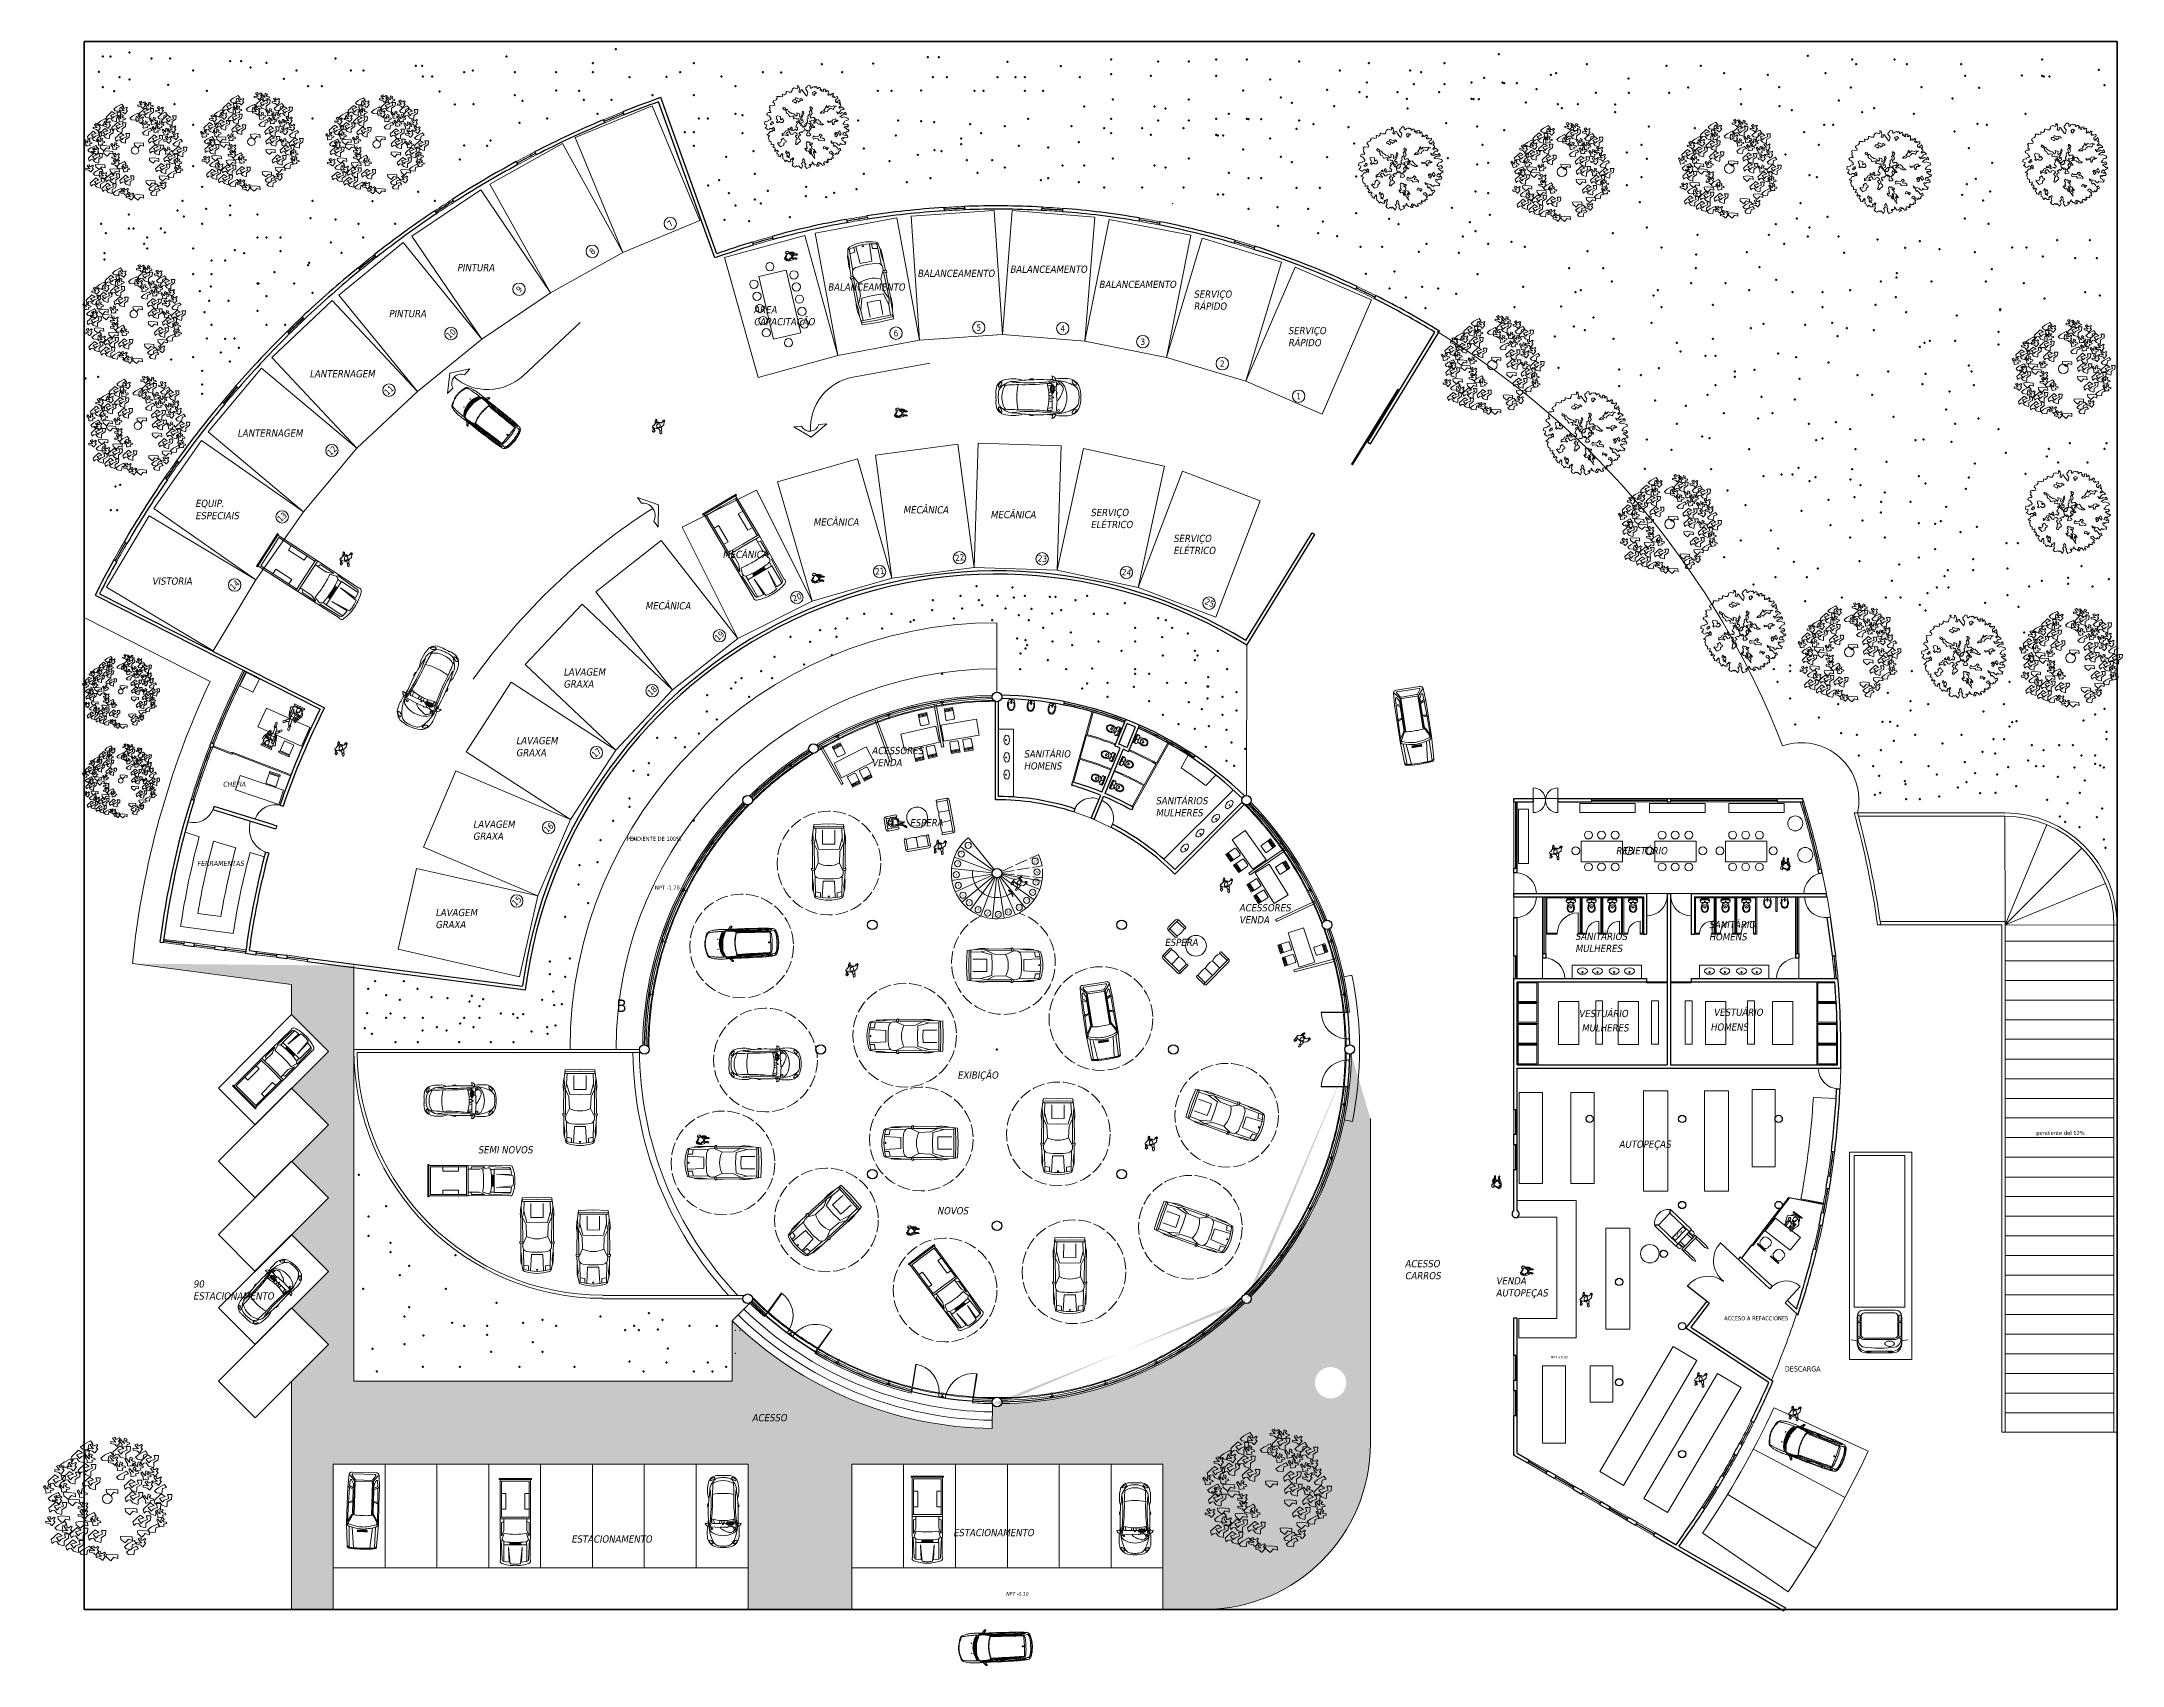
# Model space of a CAD drawing. Header units: millimetres. Extents: x 262 to 370, y -104 to 114.
# Drawn here: x 269.5 to 369.8, y -104.4 to -26.1 of the extents above; entities that cross this region are included whole.
import ezdxf
from ezdxf.enums import TextEntityAlignment as Align

# ---------------------------------------------------------------- set-up
doc = ezdxf.new("R2010")
doc.units = ezdxf.units.MM
doc.header["$LTSCALE"] = 0.1
doc.linetypes.add('ACAD_ISO02W100', pattern=[15, 12, -3])
doc.layers.get('0').update_dxf_attribs({"lineweight": 9})
for name, color, linetype, lineweight in [('detalles', 2, 'Continuous', 9), ('gruesomarco', 20, 'Continuous', 100), ('letreros y cotas', 6, 'Continuous', 13), ('mobiliario', 3, 'Continuous', 13), ('muros', 4, 'Continuous', 30), ('PROYECCIONES', 7, 'ACAD_ISO02W100', 5), ('terreno', 8, 'Continuous', 35)]:
    doc.layers.add(name, color=color, linetype=linetype, lineweight=lineweight)
doc.styles.get("Standard").update_dxf_attribs({"font": 'tahoma.ttf', "oblique": 10, "height": 0.35})

msp = doc.modelspace()

# ---------------------------------------------------------------- texts
at = {"layer": 'detalles', "oblique": 10}
for s, height, p in [('PINTURA', 0.35, (289.52, -37.15)), ('BALANCEAMENTO', 0.35, (311.71, -37.43)), ('BALANCEAMENTO', 0.35, (316.17, -37.23)), ('BALANCEAMENTO', 0.35, (307.39, -38.09)), ('BALANCEAMENTO', 0.35, (320.46, -37.96)), ('SERVIÇO', 0.35, (325.03, -38.43)), ('PINTURA', 0.35, (286.23, -39.37)), ('ÁREA', 0.35, (303.82, -39.18)), ('RÁPIDO', 0.35, (325.03, -39.01)), ('CAPACITAÇÃO', 0.35, (303.82, -39.76)), ('SERVIÇO', 0.35, (329.58, -40.19)), ('RÁPIDO', 0.35, (329.58, -40.77)), ('LANTERNAGEM', 0.35, (282.41, -42.27)), ('LANTERNAGEM', 0.35, (278.93, -45.13)), ('EQUIP.', 0.35, (276.9, -48.52)), ('ESPECIAIS', 0.35, (276.9, -49.11)), ('MECÂNICA', 0.35, (306.69, -49.42)), ('MECÂNICA', 0.35, (311.02, -48.83)), ('MECÂNICA', 0.35, (315.23, -49.06)), ('SERVIÇO', 0.35, (320.06, -48.96)), ('ELÉTRICO', 0.35, (320.06, -49.54)), ('SERVIÇO', 0.35, (324.05, -50.21)), ('MECÂNICA', 0.35, (302.32, -50.98)), ('ELÉTRICO', 0.35, (324.05, -50.79)), ('VISTORIA', 0.35, (274.81, -52.27)), ('MECÂNICA', 0.35, (298.59, -53.46)), ('LAVAGEM', 0.35, (294.65, -56.65)), ('GRAXA', 0.35, (294.65, -57.23)), ('LAVAGEM', 0.35, (292.36, -59.96)), ('ACESSORES', 0.35, (309.51, -60.44)), ('SANITÁRIO', 0.35, (316.84, -60.6)), ('GRAXA', 0.35, (292.36, -60.54)), ('VENDA', 0.35, (309.51, -61.02)), ('HOMENS', 0.35, (316.84, -61.18)), ('CHEFIA', 0.245, (278.23, -62.01)), ('SANITÁRIOS', 0.35, (323.2, -62.86)), ('MULHERES', 0.35, (323.2, -63.44)), ('LAVAGEM', 0.35, (290.29, -63.99)), ('ESPERA', 0.35, (311.34, -63.92)), ('GRAXA', 0.35, (290.29, -64.57)), ('REFIETÓRIO', 0.35, (345.38, -65.27)), ('FERRAMENTAS', 0.245, (276.99, -65.83)), ('LAVAGEM', 0.35, (288.48, -68.25)), ('ACESSORES', 0.35, (327.22, -68.02)), ('GRAXA', 0.35, (288.48, -68.83)), ('VENDA', 0.35, (327.22, -68.6)), ('SANITÁRIOS', 0.35, (343.42, -69.4)), ('SANITÁRIO', 0.35, (349.87, -68.83)), ('HOMENS', 0.35, (349.87, -69.42)), ('ESPERA', 0.35, (323.63, -69.69)), ('MULHERES', 0.35, (343.42, -69.98)), ('VESTUÁRIO', 0.35, (343.59, -73.12)), ('VESTUÁRIO', 0.35, (350.09, -73.06)), ('MULHERES', 0.35, (343.73, -73.81)), ('HOMENS', 0.35, (349.94, -73.77)), ('EXIBIÇÃO', 0.35, (313.64, -76.09)), ('AUTOPEÇAS', 0.35, (345.53, -79.42)), ('SEMI NOVOS', 0.35, (290.53, -79.69)), ('NOVOS', 0.35, (312.66, -82.63)), ('ACESSO', 0.35, (335.21, -85.18)), ('90', 0.35, (276.8, -86.16)), ('CARROS', 0.35, (335.21, -85.76)), ('AUTOPEÇAS', 0.35, (339.6, -86.59)), ('VENDA', 0.35, (339.6, -86.01)), ('ESTACIONAMENTO', 0.35, (276.8, -86.74)), ('ACESSO', 0.35, (303.74, -92.61)), ('ESTACIONAMENTO', 0.35, (295.03, -98.46)), ('ESTACIONAMENTO', 0.35, (313.44, -98.15))]:
    msp.add_text(s, height=height, dxfattribs=at).set_placement(p)
at = {"layer": 'detalles'}
msp.add_text('pendiente del 12%', height=0.2, dxfattribs=at).set_placement((365.65, -78.81))
at = {"layer": 'letreros y cotas'}
for s, rotation, p in [('7', 42.7651, (299.8, -34.85)), ('8', 42.7651, (296.04, -36.19)), ('9', 42.7651, (292.51, -38.02)), ('10', 42.7651, (289.23, -40.16)), ('11', 42.7651, (286.24, -42.89)), ('12', 42.7651, (283.49, -45.8)), ('13', 42.7651, (281.09, -49)), ('22', 6.6532, (313.75, -50.96)), ('23', 355.4259, (317.74, -51.01)), ('14', 42.7651, (278.8, -52.28)), ('21', 6.6532, (309.9, -51.61)), ('24', 355.4259, (321.8, -51.67)), ('20', 21.6166, (305.91, -52.87)), ('25', 336.304, (325.8, -53.14)), ('19', 42.7651, (302.17, -54.73)), ('18', 42.7651, (298.93, -57.38)), ('17', 42.7651, (296.24, -60.37)), ('16', 42.7651, (293.94, -63.98)), ('15', 42.7651, (292.4, -67.52))]:
    msp.add_text(s, height=0.3, rotation=rotation, dxfattribs=at).set_placement(p, align=Align.MIDDLE_CENTER)
for s, p in [('6', (310.68, -40.14)), ('5', (314.67, -39.87)), ('4', (318.72, -39.91)), ('3', (322.58, -40.55)), ('2', (326.41, -41.61)), ('1', (330.09, -43.18))]:
    msp.add_text(s, height=0.3, dxfattribs=at).set_placement(p, align=Align.MIDDLE_CENTER)
for s, height, p in [('PENDIENTE DE 100%', 0.2, (297.71, -64.62)), ('NPT -1.79', 0.2, (299.06, -66.98)), ('B', 0.6, (297.21, -72.87)), ('ACCESO A REFACCIONES', 0.2, (350.6, -87.74)), ('NPT +0.30', 0.12, (342.26, -89.58))]:
    msp.add_text(s, height=height, dxfattribs=at).set_placement(p)
at = {"layer": 'letreros y cotas', "oblique": 10}
for s, p in [('1', (314.16, -64.84)), ('4', (313.59, -66.25)), ('3', (313.65, -65.72)), ('2', (313.83, -65.26)), ('17', (317.39, -65.6)), ('16', (317.48, -66.12)), ('5', (313.68, -66.77)), ('6', (313.91, -67.24)), ('14', (317.27, -67.1)), ('15', (317.43, -66.6)), ('7', (314.21, -67.6)), ('8', (314.64, -67.94)), ('9', (315.1, -68.1)), ('10', (315.61, -68.17)), ('11', (316.1, -68.05)), ('12', (316.62, -67.83)), ('13', (316.98, -67.49))]:
    msp.add_text(s, height=0.1, dxfattribs=at).set_placement(p, align=Align.MIDDLE_CENTER)
at = {"layer": 'letreros y cotas', "color": 2}
msp.add_text('DESCARGA', height=0.25, dxfattribs=at).set_placement((353.53, -90.21))
at = {"layer": 'letreros y cotas', "oblique": 10}
msp.add_text('NPT -0.10', height=0.18, dxfattribs=at).set_placement((315.98, -101.02))

# ---------------------------------------------------------------- blocks, each defined once
blk = doc.blocks.new('Car-p1')
for p, q in [((1.6, 13.3), (34.2, 11.4)), ((4, 1.4), (1.7, 0.2)), ((10.9, 17), (2.1, 17)), ((15.1, 31.1), (3.2, 28.8)), ((3.7, 26.7), (5.1, 29.4)), ((44.9, 27.4), (3.7, 26.7)), ((3.7, 0.1), (4, 1.4)), ((12.5, 26.7), (10.9, 17)), ((14.9, 32), (14.5, 30.7)), ((25.4, 30.7), (15.1, 31.1)), ((40.8, 32.8), (25.4, 30.7)), ((34.2, 11.4), (34.1, -0.4)), ((34.2, -11.4), (34.1, 0.4)), ((56.2, 33), (40.8, 32.8)), ((55.4, 29.1), (49.6, 29)), ((54.2, 29.1), (70.8, 21.5)), ((56.5, 34.7), (55.4, 28.8)), ((60.2, 34.7), (56.5, 34.7)), ((57.8, 27.7), (60.2, 34.7)), ((109.4, 29.6), (58.3, 29.1)), ((73.2, 33.1), (59.6, 33)), ((70.8, 21.5), (94, 22.3)), ((106.3, 32.9), (73.2, 33.1)), ((94, 22.3), (108.7, 29.4)), ((98.9, 20.9), (97.9, -0.1)), ((98.9, -20.9), (97.9, 0.1)), ((121.4, 27), (98.9, 20.9)), ((119.2, 31.5), (106.3, 32.9)), ((109.2, 12.5), (108.8, 0)), ((109.2, -12.5), (108.8, 0)), ((137.2, 12.4), (109.2, 12.5)), ((121.4, 27), (109.4, 29.6)), ((132.3, 31.9), (119.2, 31.5)), ((121.4, 27), (141.3, 26.3)), ((148.9, 30.1), (132.3, 31.9)), ((144.7, 30.7), (141.3, 29.1)), ((141.3, 29.1), (141.3, -0.1)), ((141.3, -29.1), (141.3, 0.1)), ((144.5, 30.8), (145.3, -0.2)), ((144.5, -30.8), (145.3, 0.2)), ((150.1, -0.1), (148.9, 30.1)), ((150.1, 0.1), (148.9, -30.1)), ((1.6, -13.3), (34.2, -11.4)), ((4, -1.4), (1.7, -0.2)), ((10.9, -17), (2.1, -17)), ((15.1, -31.1), (3.2, -28.8)), ((3.7, -0.1), (4, -1.4)), ((3.7, -26.7), (5.1, -29.4)), ((44.9, -27.4), (3.7, -26.7)), ((12.5, -26.7), (10.9, -17)), ((14.9, -32), (14.5, -30.7)), ((25.4, -30.7), (15.1, -31.1)), ((40.8, -32.8), (25.4, -30.7)), ((56.2, -33), (40.8, -32.8)), ((55.4, -29.1), (49.6, -29)), ((54.2, -29.1), (70.8, -21.5)), ((56.5, -34.7), (55.4, -28.8)), ((60.2, -34.7), (56.5, -34.7)), ((57.8, -27.7), (60.2, -34.7)), ((109.4, -29.6), (58.3, -29.1)), ((73.2, -33.1), (59.6, -33)), ((70.8, -21.5), (94, -22.3)), ((106.3, -32.9), (73.2, -33.1)), ((94, -22.3), (108.7, -29.4)), ((121.4, -27), (98.9, -20.9)), ((119.2, -31.5), (106.3, -32.9)), ((137.2, -12.4), (109.2, -12.5)), ((121.4, -27), (109.4, -29.6)), ((132.3, -31.9), (119.2, -31.5)), ((121.4, -27), (141.3, -26.3)), ((148.9, -30.1), (132.3, -31.9)), ((144.7, -30.7), (141.3, -29.1))]:
    blk.add_line(p, q)
for centre, radius, start, end in [((76, 0), 80.2, 161.4744, 198.5256), ((4, 24.8), 4, 101.3075, 170.8918), ((96.6, 0), 96.6, 163.9881, 196.0119), ((33.5, -186.2), 219.1, 88.1098, 94.9195), ((188.9, 0), 150.3, 171.9077, 188.0923), ((50.2, 18.7), 10.4, 93.5097, 166.072), ((113.3, 0), 47.7, 153.3754, 206.6246), ((116.3, -29.7), 63.6, 75.358, 99.1946), ((4, -24.8), 4, 189.1082, 258.6925), ((33.5, 186.2), 219.1, 265.0805, 271.8902), ((50.2, -18.7), 10.4, 193.928, 266.4903), ((116.3, 29.7), 63.6, 260.8054, 284.642)]:
    blk.add_arc(centre, radius, start, end)
blk = doc.blocks.new('2SABIVI')
at = {"color": 0, "linetype": 'ByBlock'}
for centre, radius in [((0.05, 0), 0.0175), ((0.17, 0), 0.023)]:
    blk.add_circle(centre, radius, dxfattribs=at)
for centre, radius, start, end in [((0.55, 0), 0.55, 170.2982, 189.7018), ((0.06, 0.08), 0.055, 109.5687, 170.2982), ((0.28, -0.52), 0.7, 86.6515, 109.5687), ((0.66, 0), 0.55, 171.3472, 188.6528), ((0.17, 0.08), 0.05, 100.6203, 171.3472), ((0.28, -0.52), 0.66, 84.7776, 100.6203), ((0.32, -0.08), 0.251, 55.4599, 90), ((0.32, -0.08), 0.211, 50.3348, 84.7776), ((0.37, 0), 0.118, 313.7232, 46.2768), ((0.37, 0), 0.158, 304.5401, 55.4599), ((0.06, -0.08), 0.055, 189.7018, 250.4313), ((0.28, 0.52), 0.7, 250.4313, 273.3485), ((0.17, -0.08), 0.05, 188.6528, 259.3797), ((0.28, 0.52), 0.66, 259.3797, 275.2224), ((0.32, 0.08), 0.251, 270, 304.5401), ((0.32, 0.08), 0.211, 275.2224, 309.6652)]:
    blk.add_arc(centre, radius, start, end, dxfattribs=at)
blk = doc.blocks.new('2SAINVI1')
at = {"color": 0, "linetype": 'ByBlock'}
for p, q in [((0, -0.18), (0, 0.18)), ((0.04, 0.22), (0.11, 0.22)), ((0.41, 0.05), (0.39, 0.05)), ((0.04, -0.22), (0.11, -0.22)), ((0.41, -0.05), (0.39, -0.05))]:
    blk.add_line(p, q, dxfattribs=at)
for centre, radius in [((0.12, 0), 0.0135), ((0.12, 0), 0.0135), ((0.23, 0.08), 0.0075), ((0.23, -0.08), 0.0075)]:
    blk.add_circle(centre, radius, dxfattribs=at)
for centre, radius, start, end in [((0.04, 0.18), 0.04, 90, 180), ((1.54, 0), 1.5, 173.7281, 186.2719), ((0.09, 0.16), 0.04, 90, 173.7281), ((1.54, 0), 1.49, 173.6755, 186.3306), ((0.1, 0.16), 0.04, 100.2428, 173.7859), ((0.11, 0.16), 0.064, 6.7931, 90), ((-1.22, 0), 1.4, 353.2069, 6.7931), ((0.85, -2.29), 2.5, 101.5744, 105.544), ((0.4, 0.01), 0.116, 117.4027, 173.7581), ((0.46, 0), 0.18, 173.7581, 186.2419), ((0.46, -0.11), 0.25, 101.6195, 117.4027), ((0.48, -0.42), 0.6, 94.3794, 102.2907), ((0.39, 0.03), 0.015, 90, 173.3508), ((0.68, 0), 0.3, 173.3508, 186.6492), ((0.45, -0.08), 0.216, 60.8839, 101.6195), ((0.41, 0.02), 0.03, 36.8699, 90), ((0.44, -0.08), 0.26, 51.2869, 92.3028), ((0.39, 0), 0.06, 323.1301, 36.8699), ((0.5, 0), 0.126, 299.1161, 60.8839), ((0.5, 0), 0.16, 312.4362, 47.5638), ((0.04, -0.18), 0.04, 180, 270), ((0.09, -0.16), 0.04, 186.2719, 270), ((0.1, -0.16), 0.04, 186.2141, 259.7572), ((0.11, -0.16), 0.064, 270, 353.2069), ((0.85, 2.29), 2.5, 254.456, 258.4256), ((0.4, -0.01), 0.116, 186.2419, 242.5973), ((0.46, 0.11), 0.25, 242.5973, 258.3805), ((0.48, 0.42), 0.6, 257.7093, 265.6206), ((0.39, -0.03), 0.015, 186.6492, 270), ((0.41, -0.02), 0.03, 270, 323.1301), ((0.45, 0.08), 0.216, 258.3805, 299.1161), ((0.44, 0.08), 0.26, 267.6972, 308.7131)]:
    blk.add_arc(centre, radius, start, end, dxfattribs=at)
blk = doc.blocks.new('p_sillon01')
for p, q in [((-0.25, 0), (0.25, 0)), ((-0.35, -0.1), (-0.35, -0.6)), ((-0.35, -0.1), (0.35, -0.1)), ((-0.25, -0.1), (-0.25, -0.6)), ((0.25, -0.1), (0.25, -0.6)), ((0.35, -0.1), (0.35, -0.6))]:
    blk.add_line(p, q)
for centre, radius, start, end in [((-0.25, -0.1), 0.1, 90, 180), ((-0.3, -0.58), 0.0542, 202.8178, 337.1822), ((0, 0.38), 1.01, 255.7092, 284.2908), ((0.25, -0.1), 0.1, 0, 90), ((0.3, -0.58), 0.0542, 202.8178, 337.1822)]:
    blk.add_arc(centre, radius, start, end)
blk = doc.blocks.new('p_sillon02')
for p, q in [((-0.5, 0), (0.5, 0)), ((-0.6, -0.1), (0.6, -0.1)), ((-0.6, -0.1), (-0.6, -0.6)), ((-0.5, -0.1), (-0.5, -0.6)), ((0, -0.1), (0, -0.6)), ((0.5, -0.6), (0.5, -0.1)), ((0.6, -0.1), (0.6, -0.6))]:
    blk.add_line(p, q)
for centre, radius, start, end in [((-0.5, -0.1), 0.1, 90, 180), ((-0.55, -0.58), 0.0542, 202.8178, 337.1822), ((-0.25, 0.38), 1.01, 255.7092, 284.2908), ((0.25, 0.38), 1.01, 255.7092, 284.2908), ((0.5, -0.1), 0.1, 0, 90), ((0.55, -0.58), 0.0542, 202.8178, 337.1822)]:
    blk.add_arc(centre, radius, start, end)
blk = doc.blocks.new('p_sillon03')
for p, q in [((-0.75, 0), (0.75, 0)), ((-0.85, -0.1), (-0.85, -0.6)), ((-0.85, -0.1), (0.85, -0.1)), ((-0.75, -0.1), (-0.75, -0.6)), ((-0.25, -0.1), (-0.25, -0.6)), ((0.25, -0.1), (0.25, -0.6)), ((0.75, -0.1), (0.75, -0.6)), ((0.85, -0.1), (0.85, -0.6))]:
    blk.add_line(p, q)
for points in [[(-0.75, -0.6, 0.125361), (-0.25, -0.6, 0.125361)], [(-0.25, -0.6, 0.125361), (0.25, -0.6, 0.125361)], [(0.25, -0.6, 0.125361), (0.75, -0.6, 0.125361)]]:
    blk.add_lwpolyline(points, format="xyb")
for centre, radius, start, end in [((-0.75, -0.1), 0.1, 90, 180), ((-0.8, -0.58), 0.0542, 202.8178, 337.1822), ((0.75, -0.1), 0.1, 0, 90), ((0.8, -0.58), 0.0542, 202.8178, 337.1822)]:
    blk.add_arc(centre, radius, start, end)
blk = doc.blocks.new('BRANCHO2', base_point=(16.83, 36.07))
for p, q in [((16.783, 36.097), (16.824, 36.101)), ((16.786, 36.072), (16.783, 36.097)), ((16.824, 36.041), (16.786, 36.072)), ((16.824, 36.101), (16.887, 36.094)), ((16.853, 36.073), (16.824, 36.041)), ((16.889, 36.062), (16.853, 36.073)), ((16.887, 36.094), (16.889, 36.062))]:
    blk.add_line(p, q)
blk = doc.blocks.new('BRANCHO1', base_point=(16.66, 36.12))
for p, q in [((16.573, 36.15), (16.636, 36.208)), ((16.582, 36.116), (16.573, 36.15)), ((16.599, 36.131), (16.582, 36.116)), ((16.622, 36.134), (16.599, 36.131)), ((16.671, 36.184), (16.619, 36.168)), ((16.619, 36.168), (16.645, 36.134)), ((16.642, 36.107), (16.622, 36.134)), ((16.636, 36.208), (16.671, 36.184)), ((16.685, 36.094), (16.642, 36.107)), ((16.645, 36.134), (16.662, 36.153)), ((16.662, 36.153), (16.702, 36.168)), ((16.688, 36.101), (16.685, 36.094)), ((16.728, 36.162), (16.688, 36.137)), ((16.688, 36.137), (16.688, 36.101)), ((16.702, 36.168), (16.691, 36.202)), ((16.691, 36.202), (16.731, 36.202)), ((16.731, 36.202), (16.728, 36.162))]:
    blk.add_line(p, q)
blk = doc.blocks.new('BRANCHO3', base_point=(16.71, 35.96))
for p, q in [((16.69, 36.035), (16.67, 36.026)), ((16.696, 36.032), (16.69, 36.035)), ((16.655, 35.995), (16.655, 35.979)), ((16.684, 35.989), (16.655, 35.995)), ((16.655, 35.979), (16.681, 35.973)), ((16.67, 36.026), (16.687, 36.001)), ((16.681, 35.973), (16.693, 35.97)), ((16.701, 35.992), (16.684, 35.989)), ((16.687, 36.001), (16.701, 35.992)), ((16.693, 36.016), (16.696, 36.032)), ((16.71, 36.016), (16.693, 36.016)), ((16.693, 35.97), (16.707, 35.955)), ((16.707, 35.955), (16.713, 35.955)), ((16.73, 36.029), (16.71, 36.016)), ((16.713, 35.955), (16.724, 35.97)), ((16.724, 35.998), (16.739, 36.023)), ((16.739, 35.989), (16.724, 35.998)), ((16.724, 35.97), (16.739, 35.989)), ((16.739, 36.023), (16.73, 36.029))]:
    blk.add_line(p, q)
blk = doc.blocks.new('TREEO')
at = {"xscale": 3.6, "yscale": 3.6, "zscale": 3.6}
for name, p in [('BRANCHO3', (0.346, 1.788)), ('BRANCHO1', (-0.806, 1.32)), ('BRANCHO3', (-0.374, 1.572)), ('BRANCHO3', (0.274, 1.176)), ('BRANCHO1', (0.526, 1.464)), ('BRANCHO3', (1.066, 1.572)), ('BRANCHO1', (1.426, 1.176)), ('BRANCHO1', (-1.562, 0.528)), ('BRANCHO3', (-1.454, 0.888)), ('BRANCHO1', (-1.094, 0.636)), ('BRANCHO3', (-1.058, 0.996)), ('BRANCHO1', (-0.59, 0.888)), ('BRANCHO1', (-0.446, 0.456)), ('BRANCHO1', (0.886, 0.384)), ('BRANCHO3', (1.57, 0.816)), ('BRANCHO3', (1.678, 0.528)), ('BRANCHO3', (-1.526, -0.084)), ('BRANCHO2', (-1.202, 0.168)), ('BRANCHO2', (-1.058, -0.048)), ('BRANCHO2', (0.166, 0.276)), ('BRANCHO1', (0.922, -0.012)), ('BRANCHO3', (1.39, 0.384)), ('BRANCHO1', (1.858, -0.084)), ('BRANCHO3', (-1.742, -0.768)), ('BRANCHO1', (-1.526, -0.336)), ('BRANCHO2', (-1.382, -0.588)), ('BRANCHO2', (-0.806, -0.768)), ('BRANCHO3', (-0.698, -0.3)), ('BRANCHO3', (-0.698, -0.552)), ('BRANCHO2', (0.778, -0.336)), ('BRANCHO1', (1.174, -0.768)), ('BRANCHO1', (1.498, -0.372)), ('BRANCHO1', (-1.454, -1.344)), ('BRANCHO3', (-1.202, -1.056)), ('BRANCHO1', (-0.986, -1.56)), ('BRANCHO1', (-0.842, -1.164)), ('BRANCHO1', (-0.266, -1.236)), ('BRANCHO2', (0.634, -1.236)), ('BRANCHO3', (1.174, -1.452)), ('BRANCHO2', (1.174, -1.056)), ('BRANCHO3', (-0.338, -1.704)), ('BRANCHO3', (-0.122, -1.884)), ('BRANCHO2', (0.166, -1.812))]:
    blk.add_blockref(name, p, dxfattribs=at)
at = {"yscale": 3.6, "zscale": 3.6}
for name, p, xscale, rotation in [('BRANCHO3', (0.526, 1.752), 3.6, 315.0000000000102), ('BRANCHO2', (-1.274, 1.176), 3.599999999999999, 33.69006752598449), ('BRANCHO2', (-0.626, 1.752), 3.599999999999999, 33.69006752598449), ('BRANCHO3', (-0.59, 1.248), 3.6, 315.0000000000102), ('BRANCHO2', (0.022, 1.392), 3.599999999999999, 33.69006752598449), ('BRANCHO3', (0.706, 1.14), 3.6, 315.0000000000102), ('BRANCHO2', (1.138, 1.428), 3.599999999999999, 33.69006752598449), ('BRANCHO3', (0.382, 0.996), 3.6, 315.0000000000102), ('BRANCHO2', (0.526, 0.78), 3.599999999999999, 33.69006752598449), ('BRANCHO3', (0.814, 0.816), 3.6, 315.0000000000102), ('BRANCHO3', (0.958, 0.996), 3.6, 315.0000000000102), ('BRANCHO3', (1.21, 0.708), 3.6, 315.0000000000102), ('BRANCHO3', (-1.922, 0.276), 3.6, 315.0000000000102), ('BRANCHO2', (-1.67, 0.096), 3.599999999999999, 33.69006752598449), ('BRANCHO3', (-1.418, 0.312), 3.6, 315.0000000000102), ('BRANCHO3', (-0.842, 0.132), 3.6, 315.0000000000102), ('BRANCHO3', (1.282, -0.048), 3.6, 315.0000000000102), ('BRANCHO2', (1.75, 0.348), 3.599999999999999, 33.69006752598449), ('BRANCHO2', (-1.454, -0.84), 3.599999999999999, 33.69006752598449), ('BRANCHO2', (-0.518, -0.552), 3.599999999999999, 33.69006752598449), ('BRANCHO3', (-0.41, -0.768), 3.6, 315.0000000000102), ('BRANCHO3', (1.678, -0.516), 3.6, 315.0000000000102), ('BRANCHO3', (1.714, -0.804), 3.6, 315.0000000000102), ('BRANCHO2', (0.778, -1.452), 3.599999999999999, 33.69006752598449), ('BRANCHO2', (1.534, -0.912), 3.599999999999999, 33.69006752598449), ('BRANCHO2', (-0.662, -1.632), 3.599999999999999, 33.69006752598449), ('BRANCHO2', (0.85, -1.632), 3.599999999999999, 33.69006752598449)]:
    blk.add_blockref(name, p, dxfattribs=dict(at, xscale=xscale, rotation=rotation))
blk = doc.blocks.new('vanplanta')
for p, q in [((4.7, 0.95), (4.65, 1.03)), ((5.41, 0.97), (5.43, 1.03)), ((6.32, 0.99), (6.4, 1.04)), ((6, 0.73), (4.37, 0.73)), ((4.39, 0.69), (6.02, 0.69)), ((5.35, 0.76), (5.38, 0.97)), ((5.38, 0.77), (5.46, 0.97)), ((6.57, 0.9), (7.58, 0.88)), ((6.62, 0.76), (7.6, 0.66)), ((6.73, 0.5), (6.83, 0.5)), ((6.73, 0.48), (6.83, 0.48)), ((6.73, 0.46), (6.83, 0.46)), ((6.73, 0.44), (6.83, 0.44)), ((6.73, 0.42), (6.83, 0.42)), ((6.73, 0.4), (6.83, 0.4)), ((6.73, 0.38), (6.83, 0.38)), ((6.73, 0.36), (6.83, 0.36)), ((6.73, 0.34), (6.83, 0.34)), ((6.73, 0.32), (6.83, 0.32)), ((6.73, 0.3), (6.83, 0.3)), ((6.73, 0.28), (6.83, 0.28)), ((6.73, 0.25), (6.83, 0.25)), ((6.73, 0.23), (6.83, 0.23)), ((6.73, 0.21), (6.83, 0.21)), ((6.73, 0.19), (6.83, 0.19)), ((6.73, 0.17), (6.83, 0.17)), ((6.73, 0.15), (6.83, 0.15)), ((6.73, 0.13), (6.83, 0.13)), ((6.73, 0.11), (6.83, 0.11)), ((6.73, 0.09), (6.83, 0.09)), ((6.73, 0.07), (6.83, 0.07)), ((6.73, 0.05), (6.83, 0.05)), ((6.73, 0.03), (6.83, 0.03)), ((6, -0.19), (4.37, -0.19)), ((4.39, -0.15), (6.02, -0.15)), ((4.7, -0.42), (4.65, -0.49)), ((5.35, -0.23), (5.38, -0.44)), ((5.38, -0.24), (5.46, -0.44)), ((5.41, -0.43), (5.43, -0.5)), ((6.32, -0.46), (6.4, -0.5)), ((6.57, -0.37), (7.58, -0.34)), ((6.62, -0.23), (7.6, -0.13))]:
    blk.add_line(p, q)
for points in [[(7.49, 0.98), (6.44, 1.04), (5.49, 1.03), (4.67, 1.03), (4.08, 0.99, 0.397931), (3.96, 0.84), (3.96, -0.3, 0.397931), (4.08, -0.45), (4.67, -0.49), (5.49, -0.5), (6.44, -0.5), (7.49, -0.45), (7.56, -0.44, 0.329901), (7.63, -0.35, 0.028513), (7.66, 0.16), (7.66, 0.27), (7.66, 0.37, 0.028513), (7.63, 0.88, 0.329901), (7.56, 0.97)], [(4.29, -0.18, 0.319954), (4.33, -0.1), (4.33, 0.63, 0.319954), (4.29, 0.71), (4.11, 0.83, 0.676353), (4.05, 0.8), (4.05, -0.27, 0.676353), (4.11, -0.3)], [(4.53, 0.76), (4.72, 0.76), (4.61, 0.95), (4.37, 0.93, 0.784734), (4.34, 0.86)], [(4.78, 0.76), (5.89, 0.76, 0.113477), (6.05, 0.83), (6.32, 0.99), (5.46, 0.97), (4.69, 0.95)], [(4.53, -0.23), (4.72, -0.23), (4.61, -0.42), (4.37, -0.4, -0.784734), (4.34, -0.33)], [(4.78, -0.23), (5.89, -0.23, -0.113477), (6.05, -0.29), (6.32, -0.46), (5.46, -0.44), (4.69, -0.42)]]:
    blk.add_lwpolyline(points, format="xyb", close=True)
for points in [[(4.08, 0.99), (4.11, 0.95), (4.38, 0.72, -0.159767), (4.4, 0.64), (4.4, -0.11, -0.159767), (4.38, -0.19), (4.11, -0.41), (4.08, -0.45)], [(6.04, 0.27), (6.04, 0.2, -0.052762), (6.01, -0.18, 0.202402), (6.02, -0.22, 0.06684), (6.04, -0.24), (6.08, -0.26), (6.36, -0.41, 0.081908), (6.43, -0.45, 0.043097), (6.47, -0.46, 0.320255), (6.56, -0.41, 0.067488), (6.69, 0.2), (6.69, 0.27), (6.69, 0.33, 0.067488), (6.56, 0.94, 0.320255), (6.47, 0.99, 0.043097), (6.43, 0.99, 0.081908), (6.36, 0.95), (6.08, 0.8), (6.04, 0.77, 0.06684), (6.02, 0.76, 0.202402), (6.01, 0.72)], [(6.01, 0.72, -0.052762), (6.04, 0.33), (6.04, 0.27)], [(6.36, -0.41, 0.131149), (6.4, -0.43, 0.212828), (6.45, -0.41, 0.067282), (6.46, -0.39, 0.068768), (6.59, 0.2), (6.59, 0.27), (6.59, 0.33, 0.068768), (6.46, 0.93, 0.067282), (6.45, 0.94, 0.212828), (6.4, 0.96, 0.131149), (6.36, 0.95, -2.369064)], [(7.51, -0.44, 0.266872), (7.58, -0.34, 0.028531), (7.61, 0.16), (7.61, 0.27), (7.61, 0.37, 0.028531), (7.58, 0.88, 0.266872), (7.51, 0.98, -4.462862)], [(7.56, -0.44, 0.17565), (7.6, -0.34, 0.028509), (7.62, 0.16), (7.62, 0.27), (7.62, 0.37, 0.028509), (7.6, 0.88, 0.17565), (7.56, 0.97, 0.266872)]]:
    blk.add_lwpolyline(points, format="xyb")
blk = doc.blocks.new('camio')
at = {"layer": 'mobiliario', "linetype": 'Continuous'}
for p, q in [((63.141, 53.191), (63.141, 53.974)), ((63.186, 53.974), (63.141, 53.974)), ((63.186, 53.974), (63.186, 53.191)), ((63.186, 53.927), (65.088, 53.927)), ((63.272, 53.862), (63.272, 53.191)), ((63.272, 53.862), (65, 53.862)), ((63.862, 53.653), (63.862, 53.862)), ((64.624, 53.653), (63.862, 53.653)), ((64.624, 53.862), (64.624, 53.653)), ((65, 53.191), (65, 53.927)), ((65.088, 53.927), (67.054, 53.908)), ((65.089, 53.191), (65.089, 53.927)), ((65.601, 53.743), (65.089, 53.743)), ((65.255, 53.845), (65.21, 53.743)), ((65.284, 53.863), (65.888, 53.863)), ((65.891, 53.847), (65.644, 53.751)), ((66.047, 53.818), (65.817, 53.75)), ((66.088, 53.869), (67.045, 53.831)), ((66.344, 53.738), (66.174, 53.738)), ((66.344, 53.752), (66.344, 53.191)), ((67.141, 53.752), (66.344, 53.752)), ((66.452, 53.515), (67.178, 53.495)), ((67.248, 53.439), (66.452, 53.515)), ((67.178, 53.495), (67.143, 53.743)), ((63.141, 53.191), (63.141, 52.408)), ((63.186, 52.408), (63.186, 53.191)), ((63.272, 52.52), (63.272, 53.191)), ((64.624, 52.729), (63.862, 52.729)), ((63.862, 52.729), (63.862, 52.52)), ((64.624, 52.52), (64.624, 52.729)), ((65, 53.191), (65, 52.455)), ((65.089, 53.191), (65.089, 52.455)), ((66.25, 53.46), (66.25, 53.191)), ((66.321, 53.46), (66.25, 53.46)), ((66.25, 52.922), (66.25, 53.191)), ((66.321, 52.922), (66.25, 52.922)), ((66.321, 53.191), (66.321, 53.46)), ((66.321, 53.191), (66.321, 52.922)), ((66.344, 52.63), (66.344, 53.191)), ((67.248, 52.943), (66.452, 52.867)), ((66.452, 52.867), (67.178, 52.887)), ((67.178, 52.887), (67.143, 52.639)), ((63.186, 52.408), (63.141, 52.408)), ((63.186, 52.455), (65.088, 52.455)), ((63.272, 52.52), (65, 52.52)), ((65.088, 52.455), (67.054, 52.473)), ((65.601, 52.639), (65.089, 52.639)), ((65.255, 52.537), (65.21, 52.639)), ((65.284, 52.519), (65.888, 52.519)), ((65.891, 52.534), (65.644, 52.631)), ((66.047, 52.564), (65.817, 52.632)), ((66.088, 52.513), (67.045, 52.551)), ((66.344, 52.644), (66.174, 52.644)), ((67.141, 52.63), (66.344, 52.63))]:
    blk.add_line(p, q, dxfattribs=at)
for centre, radius, start, end in [((65.284, 53.832), 0.0318, 89.99999, 155.73447), ((65.601, 53.862), 0.119, 270, 291.29067), ((65.826, 53.72), 0.0318, 106.52429, 188.09628), ((62.11, 53.191), 3.722, 360, 8.09629), ((65.888, 53.855), 0.00819, 291.29067, 89.99999), ((66.056, 53.788), 0.0318, 84.68764, 106.52429), ((66.046, 53.68), 0.14, 7.99597, 84.68764), ((62.565, 53.191), 3.656, 360, 7.99597), ((67.041, 53.728), 0.103, 7.91818, 87.73004), ((67.114, 53.799), 0.125, 19.25335, 118.91165), ((65.372, 53.191), 1.97, 360, 19.25335), ((62.11, 53.191), 3.722, 351.90371, 360), ((65.826, 52.662), 0.0318, 171.90372, 253.47572), ((66.046, 52.702), 0.14, 275.31235, 352.00403), ((62.565, 53.191), 3.656, 352.00403, 360), ((65.372, 53.191), 1.97, 340.74665, 360), ((65.954, 53.191), 1.318, 360, 10.83134), ((65.954, 53.191), 1.318, 349.16866, 360), ((65.284, 52.55), 0.0318, 204.26554, 270), ((65.601, 52.519), 0.119, 68.70933, 89.99999), ((65.888, 52.527), 0.00819, 270, 68.70933), ((66.056, 52.594), 0.0318, 253.47572, 275.31235), ((67.041, 52.653), 0.103, 272.26996, 352.08182), ((67.114, 52.583), 0.125, 241.08835, 340.74665)]:
    blk.add_arc(centre, radius, start, end, dxfattribs=at)
for points in [[(66.321, 53.191), (66.25, 53.191), (66.321, 53.46), (66.25, 53.46)], [(66.321, 53.191), (66.25, 53.191), (66.321, 52.922), (66.25, 52.922)]]:
    blk.add_solid(points, dxfattribs=at)
blk = doc.blocks.new('newbp')
at = {"linetype": 'Continuous'}
for p, q in [((-0.912, 0.75), (-0.86, 0.936)), ((-0.912, 0.75), (-1.017, 0.773)), ((-1.002, 0.77), (-1.016, 0.74)), ((-0.892, 0.034), (-0.92, 0.028)), ((-0.877, 0.539), (-0.877, 0.119)), ((-0.877, 0.459), (-0.672, 0.505)), ((-0.876, 0.198), (-0.723, 0.166)), ((-0.652, 0.589), (-0.827, 0.589)), ((-0.827, 0.069), (-0.731, 0.069)), ((-1.064, -0.553), (-1.084, -0.679)), ((-0.912, -0.756), (-1.017, -0.779)), ((-1.002, -0.776), (-1.016, -0.747)), ((-0.892, -0.023), (-0.92, -0.017)), ((-0.912, -0.756), (-0.86, -0.943)), ((-0.91, -0.297), (-0.888, -0.197)), ((-0.904, -0.456), (-0.888, -0.536)), ((-0.899, -0.296), (-0.877, -0.196)), ((-0.893, -0.455), (-0.877, -0.535)), ((-0.877, -0.235), (-0.847, -0.228)), ((-0.869, -0.497), (-0.841, -0.503)), ((-0.822, -0.222), (-0.721, -0.2)), ((-0.817, -0.508), (-0.665, -0.54))]:
    blk.add_line(p, q, dxfattribs=at)
for p, q in [((-1.055, 0.668), (-1.093, 0.141)), ((-1.077, 0.127), (-1.07, -0.16)), ((-0.958, -0.463), (-1.055, -0.455)), ((-0.963, -0.288), (-1.054, -0.293)), ((-0.908, -0.286), (-0.939, -0.287)), ((-0.902, -0.467), (-0.933, -0.465))]:
    blk.add_line(p, q)
for points in [[(-0.731, -0.061), (-0.827, -0.061, 0.414214), (-0.877, -0.111), (-0.877, -0.172)], [(-0.877, -0.556, 0.414214), (-0.827, -0.606), (-0.68, -0.606)]]:
    blk.add_lwpolyline(points, format="xyb", dxfattribs=at)
for points in [[(-0.877, -0.196), (-0.877, -0.235)], [(-0.877, -0.513), (-0.877, -0.535)]]:
    blk.add_lwpolyline(points, dxfattribs=at)
for centre, radius, start, end in [((-0.845, 0.765), 0.172, 94.83581, 177.41047), ((-0.825, 0.038), 1.316, 159.34296, 181.79701), ((-0.688, 0.035), 1.374, 172.79359, 181.59772), ((-1.528, 0.227), 0.596, 93.10415, 152.52944), ((-1.713, 0.186), 0.338, 138.93455, 176.42346), ((-1.416, -0.145), 0.781, 108.48731, 134.96048), ((-0.943, -1.167), 1.905, 94.04501, 112.23437), ((-1.391, -2.848), 3.675, 84.07935, 92.63829), ((-0.426, -0.003), 1.099, 153.81579, 180.03397), ((-1.049, 0.333), 0.394, 113.54319, 157.7315), ((0.434, 9.601), 9.056, 259.56802, 263.14618), ((-0.295, -6.336), 7.112, 86.98264, 96.31375), ((-0.206, 5.111), 4.464, 258.74282, 266.74135), ((-0.92, 0.006), 0.0224, 90, 270), ((-0.892, 0.006), 0.0281, 247.38014, 112.61986), ((-1.391, -2.848), 3.675, 79.4187, 82.32042), ((-0.827, 0.539), 0.05, 90, 180), ((-0.827, 0.119), 0.05, 180, 270), ((2.043, -0.084), 2.778, 165.55344, 178.33714), ((0.347, 9.038), 8.487, 263.27314, 271.89151), ((0.142, 7.376), 6.748, 264.88453, 276.39626), ((-0.008, 0.773), 0.0318, 97.34701, 181.04705), ((-0.005, 0.782), 0.0102, 105.92501, 249.04371), ((0.039, 0.659), 0.154, 42.31848, 109.57804), ((0.029, 0.665), 0.132, 87.10466, 105.92501), ((0.04, 0.731), 0.0661, 63.21809, 93.64826), ((0.061, 0.773), 0.0191, 341.30473, 62.64473), ((-0.187, -4.943), 5.716, 79.10653, 87.33549), ((0.771, -0.039), 0.851, 85.54765, 113.83054), ((-1.267, 0.067), 1.956, 357.93702, 14.4502), ((-1.575, -60.4), 60.995, 87.30608, 87.93042), ((0.845, 0.056), 0.642, 61.37851, 96.95324), ((0.88, -0.576), 1.387, 72.33332, 91.7581), ((0.666, -0.272), 1.016, 50.34167, 61.37851), ((0.503, 0.041), 0.848, 357.01927, 35.43946), ((1.172, 0.342), 0.423, 44.63463, 72.33332), ((1.145, 0.198), 0.355, 3.29778, 61.46226), ((1.138, 0.302), 0.476, 3.79089, 45.18436), ((-12.519, -0.99), 14.07, 4.02259, 4.92676), ((1.53, 0.182), 0.0938, 331.03299, 350.19563), ((2.084, 0.13), 0.472, 179.15975, 182.62997), ((0.197, 0.166), 1.425, 0.00939, 6.72836), ((0.778, 0.022), 0.839, 358.24568, 5.88143), ((-0.825, -0.045), 1.316, 178.20299, 200.65704), ((-0.688, -0.042), 1.374, 178.40228, 187.20641), ((-1.528, -0.234), 0.596, 207.47056, 266.89585), ((-1.713, -0.193), 0.338, 183.57654, 221.06545), ((-1.416, 0.138), 0.781, 225.03952, 251.51269), ((-0.943, 1.16), 1.905, 247.76563, 265.95499), ((-1.391, 2.841), 3.675, 267.36171, 275.92065), ((-0.426, -0.004), 1.099, 179.96603, 206.18421), ((-1.049, -0.34), 0.394, 202.2685, 246.45681), ((0.434, -9.608), 9.056, 96.85382, 100.43198), ((-0.206, -5.118), 4.464, 93.25865, 101.25718), ((-0.295, 6.329), 7.112, 263.68625, 273.01736), ((-0.845, -0.772), 0.172, 182.58953, 265.16419), ((-1.391, 2.841), 3.675, 277.67958, 280.5813), ((2.043, 0.077), 2.778, 181.66286, 194.44656), ((0.347, -9.044), 8.487, 88.10849, 96.72686), ((0.142, -7.382), 6.748, 83.60374, 95.11547), ((-0.008, -0.779), 0.0318, 178.95295, 262.65299), ((-0.005, -0.789), 0.0102, 110.95629, 254.07499), ((0.039, -0.666), 0.154, 250.42196, 317.68152), ((0.029, -0.671), 0.132, 254.07499, 272.89534), ((0.04, -0.737), 0.0661, 266.35174, 296.78191), ((0.061, -0.78), 0.0191, 297.35527, 18.69527), ((-0.187, 4.936), 5.716, 272.66451, 280.89347), ((0.771, 0.032), 0.851, 246.16946, 274.45235), ((-1.267, -0.074), 1.956, 345.5498, 2.06298), ((-1.575, 60.394), 60.995, 272.06958, 272.69392), ((0.845, -0.062), 0.642, 263.04676, 298.62149), ((0.88, 0.569), 1.387, 268.2419, 287.66668), ((0.666, 0.266), 1.016, 298.62149, 309.65833), ((0.503, -0.047), 0.848, 324.56054, 2.98073), ((1.172, -0.348), 0.423, 287.66668, 315.36537), ((1.145, -0.204), 0.355, 298.53774, 356.70222), ((1.138, -0.308), 0.476, 314.81564, 356.20911), ((-12.519, 0.984), 14.07, 355.07324, 355.97741), ((2.084, -0.137), 0.472, 177.37003, 180.84025), ((1.53, -0.189), 0.0938, 9.80437, 28.96701), ((0.778, -0.029), 0.839, 354.11857, 1.75432), ((0.197, -0.173), 1.425, 353.27164, 359.99061)]:
    blk.add_arc(centre, radius, start, end, dxfattribs=at)
for centre, major_axis, ratio in [((-1.845, 0.63), (-0.083, -0.0937), 0.463754), ((1.432, 0.551), (-0.061, 0.112), 0.405921)]:
    blk.add_ellipse(centre, major_axis=major_axis, ratio=ratio, dxfattribs=at)
for centre in [(-1.157, 0.583), (-1.157, -0.595)]:
    blk.add_ellipse(centre, major_axis=(0, 0.0429), ratio=0.983266, start_param=4.712389, end_param=10.995574)
at = {"linetype": 'Continuous', "extrusion": (0, 0, -1)}
for centre, major_axis, ratio in [((-1.845, -0.637), (-0.083, 0.0937), 0.463754), ((1.432, -0.557), (-0.061, -0.112), 0.405921)]:
    blk.add_ellipse(centre, major_axis=major_axis, ratio=ratio, dxfattribs=at)
for points, knots in [([(-1.077, 0.127), (-1.08, 0.133), (-1.1, 0.15), (-1.144, 0.115), (-1.18, 0.072), (-1.223, -0.001), (-1.273, -0.105), (-1.318, -0.221), (-1.36, -0.328), (-1.36, -0.418), (-1.323, -0.493), (-1.275, -0.55), (-1.223, -0.585), (-1.193, -0.622), (-1.178, -0.647), (-1.165, -0.693)], [0, 0, 0, 0, 0.527288, 1.647451, 3.487558, 5.099073, 7.968657, 12.238313, 14.475187, 16.613757, 18.744202, 20.639343, 22.223389, 23.452731, 24.286529, 24.286529, 24.286529, 24.286529]), ([(-1.064, -0.553), (-1.068, -0.556), (-1.074, -0.561), (-1.09, -0.565), (-1.091, -0.555), (-1.09, -0.549), (-1.084, -0.542), (-1.074, -0.534), (-1.065, -0.513), (-1.054, -0.475), (-1.047, -0.407), (-1.047, -0.336), (-1.059, -0.269), (-1.08, -0.228), (-1.088, -0.195), (-1.105, -0.188), (-1.099, -0.183), (-1.093, -0.18), (-1.084, -0.181), (-1.077, -0.178), (-1.065, -0.181), (-1.07, -0.166), (-1.07, -0.16)], [0, 0, 0, 0, 0.0138597, 0.0278304, 0.0329137, 0.0379971, 0.0465756, 0.0592704, 0.0762214, 0.1105991, 0.1789801, 0.2766959, 0.3173629, 0.3800771, 0.4110544, 0.4160421, 0.4210284, 0.4277212, 0.4387433, 0.4448131, 0.4508005, 0.4694463, 0.4694463, 0.4694463, 0.4694463]), ([(-0.963, -0.295), (-0.965, -0.308), (-0.954, -0.235), (-0.937, -0.215), (-0.911, -0.179), (-0.882, -0.17), (-0.85, -0.176), (-0.829, -0.211), (-0.799, -0.257), (-0.788, -0.322), (-0.788, -0.395), (-0.797, -0.462), (-0.818, -0.517), (-0.844, -0.55), (-0.872, -0.561), (-0.892, -0.557), (-0.911, -0.55), (-0.925, -0.529), (-0.95, -0.494), (-0.965, -0.414), (-0.974, -0.382), (-0.961, -0.282), (-0.963, -0.295)], [0, 0, 0, 0, 0.03969, 0.089634, 0.13125, 0.1542862, 0.1797268, 0.2207266, 0.2680991, 0.3447665, 0.4095645, 0.4843001, 0.541515, 0.5817687, 0.6060665, 0.6262474, 0.6436722, 0.6634686, 0.6988791, 0.7758465, 0.8696394, 0.907731, 0.907731, 0.907731, 0.907731]), ([(-0.938, -0.293), (-0.938, -0.289), (-0.937, -0.284), (-0.935, -0.274), (-0.934, -0.268), (-0.93, -0.253), (-0.928, -0.246), (-0.924, -0.237), (-0.922, -0.235), (-0.918, -0.229), (-0.916, -0.227), (-0.91, -0.219), (-0.906, -0.213), (-0.899, -0.206), (-0.896, -0.203), (-0.892, -0.2), (-0.89, -0.199), (-0.886, -0.197), (-0.884, -0.197), (-0.879, -0.196), (-0.875, -0.196), (-0.871, -0.198), (-0.87, -0.198), (-0.867, -0.199), (-0.865, -0.201), (-0.861, -0.206), (-0.858, -0.209), (-0.853, -0.218), (-0.85, -0.223), (-0.844, -0.232), (-0.841, -0.237), (-0.835, -0.247), (-0.832, -0.253), (-0.827, -0.264), (-0.824, -0.27), (-0.82, -0.282), (-0.819, -0.289), (-0.815, -0.309), (-0.814, -0.323), (-0.812, -0.352), (-0.812, -0.366), (-0.814, -0.41), (-0.818, -0.438), (-0.829, -0.476), (-0.833, -0.486), (-0.84, -0.501), (-0.843, -0.506), (-0.849, -0.516), (-0.852, -0.52), (-0.858, -0.527), (-0.861, -0.529), (-0.867, -0.533), (-0.871, -0.534), (-0.874, -0.535), (-0.875, -0.535), (-0.879, -0.535), (-0.881, -0.534), (-0.885, -0.533), (-0.888, -0.532), (-0.892, -0.531), (-0.894, -0.53), (-0.895, -0.529), (-0.895, -0.529), (-0.896, -0.529), (-0.897, -0.528), (-0.899, -0.526), (-0.9, -0.523), (-0.904, -0.518), (-0.905, -0.516), (-0.908, -0.511), (-0.91, -0.509), (-0.914, -0.503), (-0.917, -0.498), (-0.921, -0.49), (-0.923, -0.486), (-0.926, -0.476), (-0.928, -0.471), (-0.933, -0.456), (-0.935, -0.445), (-0.938, -0.429), (-0.94, -0.423), (-0.942, -0.413), (-0.943, -0.408), (-0.945, -0.395), (-0.946, -0.387), (-0.946, -0.369), (-0.945, -0.363), (-0.945, -0.351), (-0.944, -0.345), (-0.942, -0.326), (-0.94, -0.309), (-0.939, -0.298), (-0.939, -0.296), (-0.938, -0.295), (-0.938, -0.294), (-0.938, -0.293), (-0.938, -0.293), (-0.938, -0.293)], [0.497033, 0.497033, 0.497033, 0.497033, 0.723444, 0.723444, 0.974636, 0.974636, 1.50964, 1.50964, 2.044645, 2.044645, 2.271061, 2.271061, 2.862376, 2.862376, 3.217654, 3.217654, 3.537253, 3.537253, 3.856852, 3.856852, 4.368613, 4.368613, 4.584627, 4.584627, 4.99269, 4.99269, 5.400753, 5.400753, 5.808816, 5.808816, 6.216879, 6.216879, 6.778716, 6.778716, 7.350371, 7.350371, 7.922025, 7.922025, 9.065335, 9.065335, 10.208644, 10.208644, 12.495263, 12.495263, 13.409896, 13.409896, 13.929088, 13.929088, 14.44828, 14.44828, 14.909885, 14.909885, 15.371489, 15.371489, 15.62524, 15.62524, 15.87899, 15.87899, 16.120875, 16.120875, 16.36276, 16.36276, 16.51635, 16.51635, 16.669941, 16.669941, 16.921521, 16.921521, 17.136676, 17.136676, 17.351831, 17.351831, 17.782142, 17.782142, 18.204974, 18.204974, 18.627807, 18.627807, 19.473473, 19.473473, 19.978923, 19.978923, 20.484372, 20.484372, 21.475119, 21.475119, 21.859144, 21.859144, 22.162884, 22.162884, 22.770362, 22.770362, 22.900493, 22.900493, 22.951221, 22.951221, 22.964298, 22.964298, 22.964298, 22.964298]), ([(-0.904, -0.456), (-0.906, -0.449), (-0.907, -0.442), (-0.91, -0.43), (-0.911, -0.424), (-0.913, -0.414), (-0.914, -0.409), (-0.917, -0.396), (-0.918, -0.388), (-0.917, -0.37), (-0.917, -0.364), (-0.916, -0.352), (-0.916, -0.346), (-0.914, -0.326), (-0.912, -0.31), (-0.91, -0.299), (-0.91, -0.298), (-0.91, -0.297)], [18.939067, 18.939067, 18.939067, 18.939067, 19.473473, 19.473473, 19.978923, 19.978923, 20.484372, 20.484372, 21.475119, 21.475119, 21.859144, 21.859144, 22.162884, 22.162884, 22.770362, 22.770362, 22.871566, 22.871566, 22.871566, 22.871566]), ([(-0.893, -0.455), (-0.895, -0.448), (-0.896, -0.442), (-0.899, -0.429), (-0.9, -0.423), (-0.902, -0.413), (-0.903, -0.408), (-0.906, -0.395), (-0.907, -0.387), (-0.906, -0.369), (-0.906, -0.363), (-0.905, -0.351), (-0.905, -0.345), (-0.903, -0.326), (-0.901, -0.309), (-0.899, -0.298), (-0.899, -0.297), (-0.899, -0.296)], [18.939067, 18.939067, 18.939067, 18.939067, 19.473473, 19.473473, 19.978923, 19.978923, 20.484372, 20.484372, 21.475119, 21.475119, 21.859144, 21.859144, 22.162884, 22.162884, 22.770362, 22.770362, 22.871566, 22.871566, 22.871566, 22.871566]), ([(-0.883, -0.222), (-0.882, -0.225), (-0.88, -0.227), (-0.875, -0.234), (-0.873, -0.239), (-0.867, -0.249), (-0.863, -0.255), (-0.858, -0.266), (-0.856, -0.272), (-0.852, -0.284), (-0.85, -0.291), (-0.847, -0.311), (-0.845, -0.325), (-0.844, -0.354), (-0.844, -0.368), (-0.846, -0.412), (-0.85, -0.44), (-0.86, -0.478), (-0.864, -0.488), (-0.871, -0.503), (-0.874, -0.508), (-0.878, -0.515), (-0.88, -0.517), (-0.881, -0.518)], [5.596292, 5.596292, 5.596292, 5.596292, 5.808816, 5.808816, 6.216879, 6.216879, 6.778716, 6.778716, 7.350371, 7.350371, 7.922025, 7.922025, 9.065335, 9.065335, 10.208644, 10.208644, 12.495263, 12.495263, 13.409896, 13.409896, 13.929088, 13.929088, 14.118229, 14.118229, 14.118229, 14.118229])]:
    blk.add_open_spline(points, degree=3, knots=knots)
blk = doc.blocks.new('corsaplanta')
at = {"linetype": 'Continuous'}
for p, q in [((-31.9, 15.8), (-29.7, 16.5)), ((-22.4, -27.7), (-20.6, -26.4))]:
    blk.add_line(p, q, dxfattribs=at)
for points, knots in [([(-9.8, 85.5), (-9.7, 85.8), (-9.5, 86.2), (-9.4, 86.6), (-9.1, 87.2), (-8.5, 87.6), (-8, 87.9), (-6.1, 88.9), (-4.2, 89.9), (-2.3, 90.8), (-1, 91.4), (0.3, 92), (1.6, 92.6), (2.7, 93.2), (4.1, 93.2), (5, 94), (5.6, 94.5), (6.1, 95), (6.6, 95.5), (7.5, 96.4), (8.4, 97.3), (9.3, 98.2), (10.1, 99.1), (10.4, 100.3), (11.1, 101.4), (12.2, 103.1), (13.4, 104.8), (14.7, 106.5), (15.4, 107.5), (16.2, 108.3), (17.4, 108.9), (18.3, 109.3), (19.1, 109.2), (20, 109.3), (20.7, 109.3), (21.4, 109.4), (22.1, 109), (22.4, 108.8), (22.1, 108.3), (21.9, 108.1), (21.7, 107.8), (21.3, 107.6), (21.2, 107.3), (20.6, 106.4), (20.1, 105.4), (19.6, 104.5), (19.2, 103.7), (18.7, 102.9), (18.3, 102), (17.5, 100.3), (17, 98.5), (16.3, 96.7), (15.9, 95.6), (15.4, 94.4), (14.9, 93.3), (14.6, 92.3), (15.7, 90.7), (14.7, 90.1), (13.1, 89.2), (11.5, 90.5), (9.8, 90.5), (8, 90.5), (6.1, 90.5), (4.3, 90.4), (3.4, 90.4), (2.4, 90.2), (1.5, 90.1), (0.7, 90), (-0.1, 90), (-0.9, 90.3), (-1.2, 90.4), (-1.6, 90.6), (-1.6, 90.9), (-1.5, 91), (-1.5, 91.1), (-1.5, 91.2)], [0, 0, 0, 0, 0.01544, 0.01544, 0.01544, 0.039831, 0.039831, 0.039831, 0.119745, 0.119745, 0.119745, 0.174587, 0.174587, 0.174587, 0.221301, 0.221301, 0.221301, 0.249039, 0.249039, 0.249039, 0.296111, 0.296111, 0.296111, 0.3432, 0.3432, 0.3432, 0.421561, 0.421561, 0.421561, 0.468178, 0.468178, 0.468178, 0.500571, 0.500571, 0.500571, 0.528093, 0.528093, 0.528093, 0.538925, 0.538925, 0.538925, 0.553295, 0.553295, 0.553295, 0.5938, 0.5938, 0.5938, 0.629594, 0.629594, 0.629594, 0.70099, 0.70099, 0.70099, 0.747518, 0.747518, 0.747518, 0.788046, 0.788046, 0.788046, 0.849098, 0.849098, 0.849098, 0.919573, 0.919573, 0.919573, 0.954241, 0.954241, 0.954241, 0.984767, 0.984767, 0.984767, 0.996688, 0.996688, 0.996688, 1, 1, 1, 1]), ([(-3.3, 90.3), (-2.7, 90), (-2, 89.6), (-1.4, 89.3), (0, 88.6), (1.7, 89.3), (3.2, 89.3), (6.2, 89.2), (9.3, 89.2), (12.4, 89.1), (15.1, 89.1), (17.8, 88.9), (20.5, 88.7), (25.7, 88.4), (30.9, 88.1), (36.1, 87.6), (39.6, 87.3), (43, 86.4), (46.6, 86.1), (49, 85.9), (51.5, 85.8), (54, 85.7), (56.9, 85.6), (59.7, 85.4), (62.5, 85.4), (65.2, 85.4), (67.8, 85.5), (70.5, 85.6), (76.6, 85.7), (82.8, 85.9), (88.9, 86), (91.6, 86), (94.4, 86), (97.1, 86), (110.2, 86), (123.3, 86.1), (136.3, 86.1), (145.4, 86.2), (154.4, 86.7), (163.5, 87.8), (164.9, 87.9), (166.2, 88.3), (167.6, 88.7), (169.1, 89.1), (170.5, 89.6), (171.9, 90.2), (173.9, 91.2), (175.4, 93), (177.2, 94.2), (177.8, 94.6), (179.2, 94.6), (179.1, 95.2), (179.1, 95.7), (178.7, 96.2), (178.5, 96.7), (178.1, 97.5), (177.8, 98.3), (177.5, 99)], [0, 0, 0, 0, 0.011723, 0.011723, 0.011723, 0.035683, 0.035683, 0.035683, 0.084334, 0.084334, 0.084334, 0.127226, 0.127226, 0.127226, 0.210201, 0.210201, 0.210201, 0.26596, 0.26596, 0.26596, 0.30559, 0.30559, 0.30559, 0.350629, 0.350629, 0.350629, 0.392746, 0.392746, 0.392746, 0.490062, 0.490062, 0.490062, 0.533625, 0.533625, 0.533625, 0.740914, 0.740914, 0.740914, 0.884938, 0.884938, 0.884938, 0.907309, 0.907309, 0.907309, 0.931199, 0.931199, 0.931199, 0.966523, 0.966523, 0.966523, 0.977895, 0.977895, 0.977895, 0.98669, 0.98669, 0.98669, 1, 1, 1, 1]), ([(22.2, 108.8), (22.4, 108.5), (22.6, 108.1), (22.8, 107.8), (23.3, 106.7), (21.8, 105.6), (21.3, 104.4), (20.3, 102.4), (19.2, 100.5), (18.4, 98.5), (17.6, 96.5), (16.9, 94.6), (16.1, 92.7), (15.9, 92.1), (15.7, 91.6), (15.5, 91.1), (15.5, 91), (15.3, 90.9), (15.2, 91), (15.2, 91.1), (15.1, 91.2), (15.1, 91.3)], [0, 0, 0, 0, 0.055509, 0.055509, 0.055509, 0.240686, 0.240686, 0.240686, 0.572313, 0.572313, 0.572313, 0.885408, 0.885408, 0.885408, 0.96948, 0.96948, 0.96948, 0.985897, 0.985897, 0.985897, 1, 1, 1, 1]), ([(16.6, 93.8), (20.1, 93.9), (23.7, 94), (27.3, 94.1), (42.3, 94.5), (57.3, 95.4), (72.4, 96), (79.5, 96.3), (86.7, 96.8), (93.9, 97.1), (103.4, 97.5), (112.9, 97.1), (122.5, 97.3), (140.1, 97.6), (157.8, 99.1), (175.5, 99.1), (183.7, 99), (191.9, 98.6), (200.1, 98.2), (205.7, 98), (211.2, 97.6), (216.8, 97.3), (219.2, 97.1), (221.5, 96.7), (223.8, 96.2), (225.8, 95.7), (227.4, 94.9), (229.2, 93.5), (230.8, 92.3), (231.7, 90.7), (232.5, 89.1), (232.6, 88.9), (232.6, 88.2), (232.3, 88.2), (230.8, 87.9), (229.2, 88), (227.7, 87.9), (226.1, 87.8), (224.5, 87.7), (223, 87.5), (219, 86.9), (215.3, 85.4), (211.3, 84.5), (209.3, 84), (207.3, 83.6), (205.3, 83.2), (205.1, 83.2), (204.8, 83.3), (204.6, 83.4), (204.4, 83.5), (204.6, 84), (204.3, 84), (203.2, 84.2), (202, 84.2), (200.9, 84.2), (191.7, 83.9), (182.4, 83.5), (173.2, 83.4), (163.9, 83.2), (154.7, 83.2), (145.4, 83.1), (136.7, 82.9), (128, 82.8), (119.2, 82.5), (110.8, 82.3), (102.4, 81.8), (94, 81.6), (84.6, 81.3), (75.2, 81.1), (65.8, 81), (60.6, 81), (55.3, 81.1), (50.1, 81.2), (48.3, 81.2), (46.5, 81.2), (44.8, 81.4), (44.4, 81.5), (44.1, 81.5), (43.8, 81.6)], [0, 0, 0, 0, 0.026108, 0.026108, 0.026108, 0.136308, 0.136308, 0.136308, 0.188997, 0.188997, 0.188997, 0.25871, 0.25871, 0.25871, 0.388323, 0.388323, 0.388323, 0.44835, 0.44835, 0.44835, 0.489307, 0.489307, 0.489307, 0.50661, 0.50661, 0.50661, 0.521158, 0.521158, 0.521158, 0.534591, 0.534591, 0.534591, 0.536968, 0.536968, 0.536968, 0.548383, 0.548383, 0.548383, 0.559823, 0.559823, 0.559823, 0.589255, 0.589255, 0.589255, 0.604309, 0.604309, 0.604309, 0.606019, 0.606019, 0.606019, 0.607828, 0.607828, 0.607828, 0.616214, 0.616214, 0.616214, 0.683946, 0.683946, 0.683946, 0.751651, 0.751651, 0.751651, 0.81568, 0.81568, 0.81568, 0.877227, 0.877227, 0.877227, 0.946283, 0.946283, 0.946283, 0.984492, 0.984492, 0.984492, 0.99758, 0.99758, 0.99758, 1, 1, 1, 1]), ([(90.4, 97), (90.7, 96.6), (91.1, 96.2), (91.4, 95.8), (91.8, 95.2), (90.5, 94.2), (91.1, 93.7), (91.5, 93.4), (92, 93.8), (92.5, 93.7), (93.3, 93.4), (94.3, 93.1), (95.1, 92.4), (96.2, 91.6), (97.2, 90.6), (97.8, 89.4), (98.4, 88.3), (98.9, 87.1), (99.5, 86)], [0, 0, 0, 0, 0.097634, 0.097634, 0.097634, 0.229606, 0.229606, 0.229606, 0.316556, 0.316556, 0.316556, 0.499472, 0.499472, 0.499472, 0.758434, 0.758434, 0.758434, 1, 1, 1, 1]), ([(-108.4, 18), (-108.4, 18.4), (-108.4, 18.8), (-108.4, 19.2), (-108.3, 25.6), (-108.1, 32), (-106.9, 38.3), (-106.1, 42.9), (-105.1, 47.5), (-104.2, 52.1), (-103.8, 54.2), (-103.4, 56.3), (-103, 58.4), (-102.2, 62.3), (-100.9, 66.1), (-99.6, 69.9), (-99, 71.8), (-98.3, 73.7), (-97, 75.4), (-95.8, 76.8), (-94.3, 77.7), (-92.8, 78.7), (-91.5, 79.5), (-90.2, 80.3), (-88.8, 81), (-84.8, 82.9), (-80.8, 84.7), (-76.5, 85.9), (-71.6, 87.3), (-66.7, 88.5), (-61.7, 89.4), (-58.2, 90.1), (-54.7, 90.7), (-51.2, 91.2), (-48.3, 91.5), (-45.4, 91.8), (-42.5, 92.1), (-36.6, 92.5), (-30.7, 93.1), (-24.8, 93.1), (-20.2, 93.2), (-15.5, 93.2), (-10.9, 93.2), (-6.8, 93.2), (-2.7, 93.1), (1.4, 93.1), (2, 93.1), (2.5, 93.1), (3.1, 93.1)], [0, 0, 0, 0, 0.007683, 0.007683, 0.007683, 0.125649, 0.125649, 0.125649, 0.212062, 0.212062, 0.212062, 0.251911, 0.251911, 0.251911, 0.325662, 0.325662, 0.325662, 0.363112, 0.363112, 0.363112, 0.395949, 0.395949, 0.395949, 0.424294, 0.424294, 0.424294, 0.505873, 0.505873, 0.505873, 0.599338, 0.599338, 0.599338, 0.665442, 0.665442, 0.665442, 0.71881, 0.71881, 0.71881, 0.828307, 0.828307, 0.828307, 0.913794, 0.913794, 0.913794, 0.989522, 0.989522, 0.989522, 1, 1, 1, 1]), ([(-108.4, 18.2), (-108.4, 17.8), (-108.4, 17.3), (-108.3, 16.9), (-107.7, 10.6), (-106.9, 4.2), (-105.3, -2), (-104, -6.5), (-102.7, -11), (-101.4, -15.5), (-100.8, -17.5), (-100.3, -19.6), (-99.7, -21.7), (-98.6, -25.5), (-97, -29.2), (-95.4, -32.9), (-94.6, -34.8), (-93.8, -36.6), (-92.3, -38.1), (-91, -39.4), (-89.5, -40.2), (-87.9, -41.1), (-86.5, -41.8), (-85.2, -42.5), (-83.7, -43), (-79.6, -44.6), (-75.4, -46), (-71.1, -46.9), (-66.1, -47.9), (-61.1, -48.7), (-56.1, -49.2), (-52.5, -49.6), (-48.9, -49.9), (-45.4, -50.1), (-42.5, -50.2), (-39.6, -50.3), (-36.7, -50.3), (-30.8, -50.3), (-24.9, -50.3), (-18.9, -49.9), (-14.3, -49.6), (-9.7, -49.3), (-5.1, -48.9), (-1, -48.5), (3.1, -48.1), (7.2, -47.8), (7.7, -47.7), (8.3, -47.7), (8.9, -47.7)], [0, 0, 0, 0, 0.007683, 0.007683, 0.007683, 0.125649, 0.125649, 0.125649, 0.212062, 0.212062, 0.212062, 0.251911, 0.251911, 0.251911, 0.325662, 0.325662, 0.325662, 0.363112, 0.363112, 0.363112, 0.395949, 0.395949, 0.395949, 0.424294, 0.424294, 0.424294, 0.505873, 0.505873, 0.505873, 0.599338, 0.599338, 0.599338, 0.665442, 0.665442, 0.665442, 0.718811, 0.718811, 0.718811, 0.828308, 0.828308, 0.828308, 0.913794, 0.913794, 0.913794, 0.989522, 0.989522, 0.989522, 1, 1, 1, 1]), ([(-101.4, 58), (-101.5, 57.2), (-101.5, 56.4), (-101.5, 55.7), (-101.5, 55.1), (-101.5, 54.6), (-101.5, 54), (-101.5, 52.8), (-102.4, 51.8), (-102.7, 50.6), (-103.3, 48.3), (-104, 46), (-104.3, 43.6), (-104.5, 41.9), (-104.6, 40.2), (-104.8, 38.5), (-105.2, 35.8), (-105.7, 33.1), (-105.9, 30.4), (-106.1, 27.9), (-106.2, 25.5), (-106.2, 23.1), (-106.2, 21.4), (-106.3, 19.7), (-106.3, 18)], [0, 0, 0, 0, 0.056134, 0.056134, 0.056134, 0.09687, 0.09687, 0.09687, 0.188484, 0.188484, 0.188484, 0.364702, 0.364702, 0.364702, 0.492155, 0.492155, 0.492155, 0.695378, 0.695378, 0.695378, 0.874288, 0.874288, 0.874288, 1, 1, 1, 1]), ([(-98.2, -21.1), (-98.3, -20.4), (-98.3, -19.6), (-98.4, -18.9), (-98.5, -18.3), (-98.5, -17.8), (-98.5, -17.2), (-98.7, -16), (-99.7, -15), (-100.1, -13.9), (-100.9, -11.6), (-101.7, -9.4), (-102.2, -7.1), (-102.6, -5.4), (-102.8, -3.7), (-103.2, -2), (-103.7, 0.7), (-104.5, 3.3), (-104.9, 6), (-105.3, 8.4), (-105.6, 10.8), (-105.8, 13.2), (-106, 14.9), (-106.1, 16.6), (-106.3, 18.3)], [0, 0, 0, 0, 0.056135, 0.056135, 0.056135, 0.096872, 0.096872, 0.096872, 0.188484, 0.188484, 0.188484, 0.364701, 0.364701, 0.364701, 0.492157, 0.492157, 0.492157, 0.695378, 0.695378, 0.695378, 0.874289, 0.874289, 0.874289, 1, 1, 1, 1]), ([(-91.5, 78.7), (-92.3, 77.9), (-93.2, 77.1), (-94, 76.2), (-95.3, 74.9), (-96.4, 73.5), (-97.2, 71.8), (-98.3, 69.8), (-99, 67.8), (-99.5, 65.6), (-100, 63.9), (-100.4, 62.2), (-100.9, 60.4), (-101.1, 59.6), (-101.3, 58.8), (-101.4, 58), (-101.5, 57.5), (-101.2, 56.9), (-101, 56.6), (-100.7, 56.2), (-100.1, 57.4), (-99.9, 57.9), (-99.5, 59.1), (-99.1, 60.4), (-98.7, 61.6), (-97.8, 64.1), (-96.9, 66.6), (-96, 69.1), (-95.5, 70.7), (-94.9, 72.1), (-94.1, 73.6), (-93.6, 74.6), (-93.1, 75.5), (-92.5, 76.5), (-92.1, 77), (-91.7, 77.5), (-91.3, 78.1), (-91.2, 78.3), (-90.8, 78.7), (-91, 78.7), (-91.2, 78.7), (-91.4, 78.6), (-91.6, 78.6)], [0, 0, 0, 0, 0.070016, 0.070016, 0.070016, 0.179626, 0.179626, 0.179626, 0.312683, 0.312683, 0.312683, 0.420127, 0.420127, 0.420127, 0.470953, 0.470953, 0.470953, 0.499779, 0.499779, 0.499779, 0.532713, 0.532713, 0.532713, 0.612102, 0.612102, 0.612102, 0.771399, 0.771399, 0.771399, 0.868805, 0.868805, 0.868805, 0.935418, 0.935418, 0.935418, 0.974427, 0.974427, 0.974427, 0.988724, 0.988724, 0.988724, 1, 1, 1, 1]), ([(-19.4, 82.1), (-19.8, 82.4), (-20.1, 82.7), (-20.4, 83), (-20.9, 83.5), (-21.8, 83.5), (-22.6, 83.5), (-24.2, 83.5), (-25.9, 83.6), (-27.6, 83.5), (-31.8, 83.2), (-36, 83), (-40.2, 82.5), (-46.7, 81.8), (-53.1, 81.2), (-59.6, 80.5), (-63.6, 80), (-67.6, 79.6), (-71.6, 79.2), (-76.5, 78.6), (-81.3, 77.6), (-86.2, 76.6), (-88.4, 76.2), (-90.6, 75.7), (-92.8, 75.3), (-92.9, 75.3), (-93.1, 75.3), (-93.2, 75.2)], [0, 0, 0, 0, 0.017744, 0.017744, 0.017744, 0.047302, 0.047302, 0.047302, 0.114618, 0.114618, 0.114618, 0.283398, 0.283398, 0.283398, 0.544479, 0.544479, 0.544479, 0.705728, 0.705728, 0.705728, 0.904157, 0.904157, 0.904157, 0.994065, 0.994065, 0.994065, 1, 1, 1, 1]), ([(-48, 45.4), (-48, 45.1), (-48, 44.8), (-48, 44.5), (-48, 44), (-47.3, 43.7), (-47, 43.6), (-46.6, 43.6), (-46.2, 44), (-45.8, 44.3), (-45.5, 44.7), (-45.8, 45.4), (-46.2, 45.7), (-46.5, 46), (-47, 46.1), (-47.3, 45.8), (-47.6, 45.6), (-47.8, 45.4), (-48, 45.2)], [0, 0, 0, 0, 0.125842, 0.125842, 0.125842, 0.316995, 0.316995, 0.316995, 0.507127, 0.507127, 0.507127, 0.70765, 0.70765, 0.70765, 0.869959, 0.869959, 0.869959, 1, 1, 1, 1]), ([(-38.7, 20.7), (-38.7, 21.3), (-38.7, 21.9), (-38.7, 22.5), (-38.8, 24.8), (-38.6, 27), (-38.5, 29.2), (-38.3, 34.2), (-38.1, 39.2), (-37.1, 44.1), (-36.8, 45.4), (-36.5, 46.7), (-36.2, 48), (-35.3, 51.6), (-34.4, 55.2), (-33.4, 58.9), (-32.8, 61.2), (-31.9, 63.5), (-30.9, 65.8), (-29.8, 68.4), (-28.5, 70.8), (-27.1, 73.2), (-26.2, 74.9), (-25.2, 76.5), (-24.1, 78), (-23.2, 79.1), (-22.2, 80.1), (-21.1, 81), (-20, 81.8), (-18.8, 82.5), (-17.6, 83.1), (-16.6, 83.6), (-15.6, 84.1), (-14.5, 84.4), (-12.5, 84.9), (-10.5, 85.3), (-8.5, 85.7), (-6.2, 86.1), (-3.9, 86.4), (-1.6, 86.6), (2, 86.7), (5.6, 86.8), (9.1, 86.6), (12.2, 86.5), (15.3, 86.4), (18.3, 86.2), (22.4, 86), (26.5, 85.7), (30.6, 85.4), (33, 85.3), (35.5, 84.9), (38, 84.6), (39.3, 84.5), (40.7, 84.2), (41.9, 83.7), (42.7, 83.3), (43.1, 82.7), (43.5, 82), (44.1, 81), (44.6, 80), (44.7, 78.9), (44.9, 78.1), (44.9, 77.3), (44.7, 76.5), (44.2, 74.9), (43.5, 73.4), (43.1, 71.8), (42.2, 67.9), (41.1, 64), (40.5, 60), (40.1, 57.3), (39.8, 54.5), (39.5, 51.8), (39.2, 48), (38.9, 44.3), (38.6, 40.6), (38.4, 36.2), (38.2, 31.7), (38.2, 27.3), (38.3, 26.1), (38.3, 24.9), (38.3, 23.8)], [0, 0, 0, 0, 0.009558, 0.009558, 0.009558, 0.044718, 0.044718, 0.044718, 0.123377, 0.123377, 0.123377, 0.144685, 0.144685, 0.144685, 0.203547, 0.203547, 0.203547, 0.242242, 0.242242, 0.242242, 0.286528, 0.286528, 0.286528, 0.316217, 0.316217, 0.316217, 0.33834, 0.33834, 0.33834, 0.359861, 0.359861, 0.359861, 0.377665, 0.377665, 0.377665, 0.40963, 0.40963, 0.40963, 0.446651, 0.446651, 0.446651, 0.502798, 0.502798, 0.502798, 0.551392, 0.551392, 0.551392, 0.61591, 0.61591, 0.61591, 0.655398, 0.655398, 0.655398, 0.676698, 0.676698, 0.676698, 0.68896, 0.68896, 0.68896, 0.706251, 0.706251, 0.706251, 0.718961, 0.718961, 0.718961, 0.745199, 0.745199, 0.745199, 0.808488, 0.808488, 0.808488, 0.852395, 0.852395, 0.852395, 0.911434, 0.911434, 0.911434, 0.981248, 0.981248, 0.981248, 1, 1, 1, 1]), ([(-38.7, 21.1), (-38.7, 20.5), (-38.6, 19.9), (-38.6, 19.3), (-38.4, 17.1), (-38.1, 14.9), (-37.9, 12.7), (-37.2, 7.7), (-36.6, 2.8), (-35.2, -2), (-34.8, -3.3), (-34.4, -4.6), (-34, -5.9), (-32.8, -9.4), (-31.6, -12.9), (-30.3, -16.5), (-29.5, -18.8), (-28.5, -21), (-27.3, -23.1), (-26, -25.6), (-24.4, -28), (-22.9, -30.3), (-21.8, -31.9), (-20.7, -33.3), (-19.4, -34.8), (-18.5, -35.8), (-17.4, -36.7), (-16.2, -37.5), (-15.1, -38.2), (-13.9, -38.8), (-12.6, -39.3), (-11.5, -39.8), (-10.5, -40.1), (-9.4, -40.4), (-7.4, -40.8), (-5.4, -41), (-3.3, -41.2), (-1, -41.3), (1.3, -41.5), (3.7, -41.5), (7.2, -41.4), (10.8, -41.1), (14.3, -40.7), (17.4, -40.3), (20.4, -39.9), (23.5, -39.5), (27.5, -39), (31.6, -38.3), (35.6, -37.7), (38.1, -37.3), (40.5, -36.8), (43, -36.3), (44.3, -36), (45.6, -35.7), (46.8, -35), (47.5, -34.6), (47.9, -34), (48.3, -33.2), (48.8, -32.2), (49.1, -31.2), (49.2, -30.1), (49.3, -29.3), (49.2, -28.4), (48.9, -27.7), (48.4, -26.1), (47.6, -24.6), (47, -23.1), (45.7, -19.3), (44.3, -15.5), (43.4, -11.6), (42.8, -8.9), (42.3, -6.2), (41.8, -3.4), (41.2, 0.3), (40.5, 3.9), (40, 7.6), (39.4, 12), (38.8, 16.4), (38.5, 20.8), (38.4, 22), (38.4, 23.2), (38.3, 24.4)], [0, 0, 0, 0, 0.009557, 0.009557, 0.009557, 0.044718, 0.044718, 0.044718, 0.123377, 0.123377, 0.123377, 0.144685, 0.144685, 0.144685, 0.203547, 0.203547, 0.203547, 0.242242, 0.242242, 0.242242, 0.286528, 0.286528, 0.286528, 0.316218, 0.316218, 0.316218, 0.33834, 0.33834, 0.33834, 0.359861, 0.359861, 0.359861, 0.377665, 0.377665, 0.377665, 0.40963, 0.40963, 0.40963, 0.446651, 0.446651, 0.446651, 0.502798, 0.502798, 0.502798, 0.551392, 0.551392, 0.551392, 0.61591, 0.61591, 0.61591, 0.655398, 0.655398, 0.655398, 0.676698, 0.676698, 0.676698, 0.68896, 0.68896, 0.68896, 0.706251, 0.706251, 0.706251, 0.718961, 0.718961, 0.718961, 0.7452, 0.7452, 0.7452, 0.808488, 0.808488, 0.808488, 0.852395, 0.852395, 0.852395, 0.911434, 0.911434, 0.911434, 0.981248, 0.981248, 0.981248, 1, 1, 1, 1]), ([(-36.5, 20.9), (-36.5, 22.7), (-36.4, 24.4), (-36.4, 26.2), (-36.3, 30.4), (-35.8, 34.5), (-35.5, 38.7), (-35.1, 42.6), (-34.6, 46.5), (-33.8, 50.4), (-32.8, 55.4), (-30.9, 60.1), (-29.1, 64.9), (-27.8, 68.3), (-26.2, 71.4), (-24.1, 74.6), (-23.9, 74.9), (-23.6, 75.4), (-23.3, 75.2), (-23.1, 75), (-22.7, 74.6), (-22.7, 74.3), (-22.8, 72.2), (-25.5, 70.2), (-26.2, 67.9), (-27.6, 63.8), (-28.9, 59.6), (-30.2, 55.4), (-31.2, 52), (-32.5, 48.7), (-32.9, 45.2), (-33.4, 40.5), (-33.5, 35.8), (-33.8, 31.1), (-34, 27.7), (-34.8, 24.4), (-34.6, 21), (-34.6, 21), (-34.6, 20.9), (-34.6, 20.9)], [0, 0, 0, 0, 0.047055, 0.047055, 0.047055, 0.157549, 0.157549, 0.157549, 0.262075, 0.262075, 0.262075, 0.396333, 0.396333, 0.396333, 0.493043, 0.493043, 0.493043, 0.501633, 0.501633, 0.501633, 0.511315, 0.511315, 0.511315, 0.575624, 0.575624, 0.575624, 0.6912, 0.6912, 0.6912, 0.784417, 0.784417, 0.784417, 0.909658, 0.909658, 0.909658, 0.99861, 0.99861, 0.99861, 1, 1, 1, 1]), ([(-36.5, 21.1), (-36.3, 19.4), (-36.1, 17.6), (-36, 15.8), (-35.5, 11.7), (-34.7, 7.6), (-34, 3.5), (-33.4, -0.4), (-32.6, -4.3), (-31.4, -8.1), (-29.9, -12.9), (-27.9, -17.6), (-25.5, -22.1), (-25, -23), (-24.6, -24), (-24, -24.9)], [0, 0, 0, 0, 0.110895, 0.110895, 0.110895, 0.371297, 0.371297, 0.371297, 0.617634, 0.617634, 0.617634, 0.934041, 0.934041, 0.934041, 1, 1, 1, 1]), ([(-24.1, -21), (-25.3, -18.3), (-26.3, -15.5), (-27.4, -12.8), (-28.6, -9.5), (-30.2, -6.3), (-30.9, -2.8), (-31.9, 1.8), (-32.3, 6.5), (-33, 11.2), (-33.5, 14.5), (-34.5, 17.8), (-34.6, 21.1), (-34.6, 21.2), (-34.6, 21.2), (-34.6, 21.3)], [0, 0, 0, 0, 0.201573, 0.201573, 0.201573, 0.442593, 0.442593, 0.442593, 0.766416, 0.766416, 0.766416, 0.996405, 0.996405, 0.996405, 1, 1, 1, 1]), ([(-28.3, 33.2), (-29.3, 29.9), (-30.3, 26.6), (-31.3, 23.3), (-31.8, 21.5), (-32.5, 19.7), (-32.8, 17.9), (-32.8, 17.5), (-32.7, 17.2), (-32.7, 16.9), (-32.6, 16.5), (-32.6, 16.1), (-32.6, 15.8), (-32.6, 15.4), (-33.2, 15.1), (-33.2, 14.8), (-33.3, 14.5), (-33.3, 14), (-33, 13.7), (-32.7, 13.4), (-32.3, 13.2), (-31.9, 13.1), (-31.3, 13), (-30.6, 13), (-29.9, 12.9), (-29.6, 12.8), (-29.2, 12.5), (-28.8, 12.8), (-28.5, 13.1), (-28.6, 13.6), (-28.6, 13.9), (-28.6, 14.6), (-28.6, 15.2), (-29, 15.9), (-29.1, 16.1), (-29.4, 16), (-29.5, 16.1), (-29.8, 16.5), (-30, 17), (-30, 17.4), (-29.9, 18.4), (-29.7, 19.5), (-29.6, 20.5), (-29.4, 21.9), (-29, 23.2), (-28.9, 24.6), (-28.8, 25.5), (-28.8, 26.5), (-28.7, 27.4), (-28.7, 28.2), (-28.7, 28.9), (-28.5, 29.6), (-27.9, 33.7), (-26.6, 37.6), (-25.3, 41.5), (-24.1, 45.1), (-23, 48.6), (-21.8, 52.2), (-21.6, 52.8), (-21.4, 53.5), (-21.1, 54.2), (-20.9, 54.9), (-20.2, 55.4), (-19.7, 56.1), (-19.5, 56.2), (-19.4, 56.4), (-19.2, 56.6), (-19.1, 56.8), (-19.2, 57.2), (-19.4, 57.3), (-19.7, 57.4), (-20.1, 57), (-20.3, 56.8), (-20.7, 56.3), (-21.2, 55.8), (-21.5, 55.2), (-21.9, 54.6), (-22.4, 54), (-22.6, 53.2), (-23.3, 50.9), (-24, 48.5), (-24.7, 46.2), (-25.9, 42.2), (-27.6, 38.3), (-28.2, 34.2), (-28.2, 33.8), (-28.3, 33.5), (-28.3, 33.1)], [0, 0, 0, 0, 0.105426, 0.105426, 0.105426, 0.163401, 0.163401, 0.163401, 0.17351, 0.17351, 0.17351, 0.184688, 0.184688, 0.184688, 0.196624, 0.196624, 0.196624, 0.208035, 0.208035, 0.208035, 0.220378, 0.220378, 0.220378, 0.240987, 0.240987, 0.240987, 0.252331, 0.252331, 0.252331, 0.263969, 0.263969, 0.263969, 0.284427, 0.284427, 0.284427, 0.290805, 0.290805, 0.290805, 0.304805, 0.304805, 0.304805, 0.336601, 0.336601, 0.336601, 0.379347, 0.379347, 0.379347, 0.408136, 0.408136, 0.408136, 0.430745, 0.430745, 0.430745, 0.557019, 0.557019, 0.557019, 0.671669, 0.671669, 0.671669, 0.693672, 0.693672, 0.693672, 0.717658, 0.717658, 0.717658, 0.725182, 0.725182, 0.725182, 0.732244, 0.732244, 0.732244, 0.742473, 0.742473, 0.742473, 0.762799, 0.762799, 0.762799, 0.78574, 0.78574, 0.78574, 0.861615, 0.861615, 0.861615, 0.989434, 0.989434, 0.989434, 1, 1, 1, 1]), ([(-32.6, 15.9), (-32.4, 15.8), (-32.3, 15.8), (-32.1, 15.8), (-31.9, 15.7), (-31.8, 15.5), (-31.7, 15.3), (-31.6, 14.8), (-31.5, 14.2), (-31.8, 13.9), (-32.1, 13.7), (-32.3, 13.5), (-32.5, 13.3)], [0, 0, 0, 0, 0.156619, 0.156619, 0.156619, 0.341699, 0.341699, 0.341699, 0.743986, 0.743986, 0.743986, 1, 1, 1, 1]), ([(-31.6, 22.2), (-31.6, 22.8), (-31.7, 23.4), (-31.7, 23.9), (-31.9, 28.5), (-31.4, 33.2), (-30.9, 37.8), (-30.5, 41.7), (-30, 45.5), (-29.3, 49.3), (-28.6, 52.8), (-27.9, 56.3), (-26.7, 59.7), (-25.4, 63.2), (-23.9, 66.7), (-22.4, 70.2), (-21.8, 71.7), (-21.2, 73.2), (-20.5, 74.7), (-20.2, 75.3), (-19.6, 76.7), (-19.2, 76.1), (-19, 75.8), (-18.7, 75.4), (-18.8, 75), (-19.2, 73.5), (-20.2, 71.9), (-20.8, 70.3), (-21.9, 67.1), (-23.2, 63.7), (-24.3, 60.3), (-25.6, 56.1), (-26.9, 51.9), (-27.4, 47.5), (-27.9, 43.6), (-28.4, 39.6), (-28.8, 35.6), (-29.1, 33.5), (-29.3, 31.3), (-29.6, 29.1)], [0, 0, 0, 0, 0.016412, 0.016412, 0.016412, 0.148876, 0.148876, 0.148876, 0.260485, 0.260485, 0.260485, 0.362346, 0.362346, 0.362346, 0.470533, 0.470533, 0.470533, 0.518033, 0.518033, 0.518033, 0.535512, 0.535512, 0.535512, 0.546576, 0.546576, 0.546576, 0.595413, 0.595413, 0.595413, 0.696968, 0.696968, 0.696968, 0.822796, 0.822796, 0.822796, 0.936915, 0.936915, 0.936915, 1, 1, 1, 1]), ([(-28.6, 29), (-28.9, 28.1), (-29.1, 27.2), (-29.4, 26.3), (-30.1, 23.9), (-30.7, 21.6), (-31.4, 19.2), (-31.6, 18.4), (-31.8, 17.6), (-31.9, 16.8), (-31.9, 16.5), (-31.9, 16.1), (-31.9, 15.7)], [0, 0, 0, 0, 0.208685, 0.208685, 0.208685, 0.743136, 0.743136, 0.743136, 0.916826, 0.916826, 0.916826, 1, 1, 1, 1]), ([(-31.5, 18.9), (-31.5, 18.7), (-31.5, 18.6), (-31.5, 18.5), (-31.5, 18.5), (-31.5, 18.5), (-31.5, 18.5)], [0, 0, 0, 0, 0.986204, 0.986204, 0.986204, 1, 1, 1, 1]), ([(-31, 13), (-30.6, 10.2), (-30.1, 7.5), (-29.6, 4.8), (-28.8, 0.9), (-28, -2.9), (-27, -6.6), (-26.2, -9.5), (-25.4, -12.3), (-24.3, -15)], [0, 0, 0, 0, 0.289841, 0.289841, 0.289841, 0.695526, 0.695526, 0.695526, 1, 1, 1, 1]), ([(-29.2, 16), (-29.2, 16.5), (-29.3, 17.1), (-29.2, 17.6), (-29.2, 18.9), (-29.2, 20.2), (-29.2, 21.5)], [0, 0, 0, 0, 0.288593, 0.288593, 0.288593, 1, 1, 1, 1]), ([(-24.9, -6), (-25.1, -5.6), (-25.2, -5.1), (-25.3, -4.7), (-26.1, -0.8), (-26.8, 3.2), (-27.6, 7.1), (-28, 9), (-28.4, 10.9), (-28.8, 12.8)], [0, 0, 0, 0, 0.072335, 0.072335, 0.072335, 0.692779, 0.692779, 0.692779, 1, 1, 1, 1]), ([(-26.8, 21.2), (-26.8, 22), (-26.8, 22.8), (-26.8, 23.6), (-26.8, 28.2), (-26.5, 32.9), (-26, 37.6), (-25.9, 38.5), (-25.8, 39.5), (-25.6, 40.5)], [0, 0, 0, 0, 0.122873, 0.122873, 0.122873, 0.847432, 0.847432, 0.847432, 1, 1, 1, 1]), ([(-26.8, 21.6), (-26.8, 20.8), (-26.7, 20), (-26.6, 19.3), (-26.3, 15.6), (-25.9, 11.9), (-25.2, 8.3)], [0, 0, 0, 0, 0.176812, 0.176812, 0.176812, 1, 1, 1, 1]), ([(-10.6, 79.7), (-10.3, 79.8), (-10.1, 79.9), (-9.9, 80), (-8.8, 80.3), (-10.9, 78), (-11.3, 77), (-12.2, 74.7), (-13.2, 72.3), (-14, 70), (-15.3, 66.3), (-16.6, 62.6), (-17.9, 58.9), (-18.5, 57), (-19.2, 55.2), (-19.9, 53.4), (-21.4, 49.1), (-22.5, 44.7), (-23.6, 40.2), (-24.2, 37.6), (-24.7, 34.8), (-25.2, 32.1), (-25.3, 31.7), (-25.3, 31.2), (-25.3, 30.7), (-25.4, 30.5), (-26, 30.9), (-26, 31.1), (-26.1, 32.4), (-26, 33.8), (-25.8, 35.1), (-25.2, 37.9), (-24.7, 40.8), (-24, 43.6), (-23.5, 45.4), (-22.8, 47.2), (-22.4, 49), (-22, 50.7), (-21.7, 52.4), (-21.3, 54)], [0, 0, 0, 0, 0.009526, 0.009526, 0.009526, 0.052295, 0.052295, 0.052295, 0.150844, 0.150844, 0.150844, 0.303977, 0.303977, 0.303977, 0.380571, 0.380571, 0.380571, 0.558138, 0.558138, 0.558138, 0.6659, 0.6659, 0.6659, 0.684366, 0.684366, 0.684366, 0.694359, 0.694359, 0.694359, 0.745933, 0.745933, 0.745933, 0.859593, 0.859593, 0.859593, 0.933253, 0.933253, 0.933253, 1, 1, 1, 1]), ([(-25.3, 30.9), (-24.8, 32.3), (-24.4, 33.8), (-23.9, 35.2), (-22.5, 39.4), (-21.9, 43.8), (-20.6, 48), (-18.4, 55.3), (-16.1, 62.6), (-13.4, 69.7), (-12.5, 72.3), (-11.5, 74.8), (-10.5, 77.4), (-10.3, 78.1), (-10, 78.7), (-9.8, 79.4)], [0, 0, 0, 0, 0.087302, 0.087302, 0.087302, 0.347691, 0.347691, 0.347691, 0.796219, 0.796219, 0.796219, 0.957354, 0.957354, 0.957354, 1, 1, 1, 1]), ([(-24.4, -10.1), (-24.3, -13.6), (-24.3, -17), (-24.2, -20.4), (-24.1, -22.3), (-24.2, -24.2), (-23.9, -26.1), (-23.8, -26.4), (-23.6, -26.7), (-23.5, -27), (-23.3, -27.3), (-23.2, -27.7), (-23.1, -28), (-23, -28.4), (-23.4, -28.7), (-23.4, -29.1), (-23.3, -29.5), (-23.2, -29.8), (-22.8, -30.1), (-22.4, -30.4), (-22, -30.4), (-21.6, -30.3), (-21, -30.2), (-20.3, -30.1), (-19.6, -29.9), (-19.3, -29.8), (-18.9, -29.8), (-18.6, -29.6), (-18.2, -29.4), (-18.6, -28.9), (-18.7, -28.5), (-18.9, -27.9), (-19.2, -27.3), (-19.6, -26.7), (-19.8, -26.6), (-20.1, -26.8), (-20.3, -26.7), (-20.6, -26.4), (-21, -26.1), (-21.1, -25.6), (-21.3, -24.6), (-21.5, -23.6), (-21.7, -22.6), (-21.9, -21.2), (-22, -19.8), (-22.3, -18.4), (-22.5, -17.5), (-22.8, -16.6), (-23, -15.7), (-23.2, -15), (-23.4, -14.3), (-23.5, -13.6), (-24.2, -9.5), (-24.2, -5.4), (-24.2, -1.3), (-24.2, 2.5), (-24.2, 6.2), (-24.2, 9.9), (-24.2, 10.7), (-24.2, 11.4), (-24.2, 12.1), (-24.2, 12.9), (-23.6, 13.6), (-23.4, 14.3), (-23.3, 14.5), (-23.1, 14.8), (-23.1, 15), (-23.1, 15.2), (-23.3, 15.5), (-23.5, 15.5), (-23.7, 15.6), (-24, 15.1), (-24.2, 14.8), (-24.5, 14.2), (-24.7, 13.6), (-24.8, 12.9), (-25, 12.2), (-25.2, 11.5), (-25.2, 10.7), (-25.2, 8.3), (-25.1, 5.8), (-25.1, 3.3), (-24.9, -0.8), (-25.3, -5), (-24.6, -9.1), (-24.6, -9.5), (-24.5, -9.8), (-24.4, -10.2)], [0, 0, 0, 0, 0.105426, 0.105426, 0.105426, 0.163402, 0.163402, 0.163402, 0.17351, 0.17351, 0.17351, 0.184689, 0.184689, 0.184689, 0.196624, 0.196624, 0.196624, 0.208036, 0.208036, 0.208036, 0.220378, 0.220378, 0.220378, 0.240986, 0.240986, 0.240986, 0.252331, 0.252331, 0.252331, 0.263969, 0.263969, 0.263969, 0.284426, 0.284426, 0.284426, 0.290804, 0.290804, 0.290804, 0.304804, 0.304804, 0.304804, 0.336601, 0.336601, 0.336601, 0.379346, 0.379346, 0.379346, 0.408136, 0.408136, 0.408136, 0.430745, 0.430745, 0.430745, 0.557018, 0.557018, 0.557018, 0.671669, 0.671669, 0.671669, 0.693672, 0.693672, 0.693672, 0.717658, 0.717658, 0.717658, 0.725181, 0.725181, 0.725181, 0.732243, 0.732243, 0.732243, 0.742473, 0.742473, 0.742473, 0.762799, 0.762799, 0.762799, 0.78574, 0.78574, 0.78574, 0.861614, 0.861614, 0.861614, 0.989434, 0.989434, 0.989434, 1, 1, 1, 1]), ([(-24.7, 46.3), (-24.3, 48.2), (-23.9, 50), (-23.4, 51.8), (-22.2, 56.7), (-20.7, 61.6), (-19.1, 66.3), (-17.6, 70.4), (-16.1, 74.4), (-14.5, 78.4), (-14.2, 79.2), (-13.8, 80), (-13.5, 80.7), (-13, 81.7), (-12.5, 82.7), (-11.5, 83.3), (-10.4, 83.9), (-9.2, 83.9), (-8.1, 84), (-2.8, 84.3), (2.5, 84.6), (7.8, 84.6), (13.6, 84.7), (19.5, 84.6), (25.4, 84.3), (29.5, 84.1), (33.6, 83.3), (37.7, 82.6), (38.9, 82.4), (40.1, 82.4), (41.2, 81.6), (42.2, 80.9), (42.7, 79.8), (42.6, 78.7), (42.4, 77.5), (42.2, 76.2), (41.9, 75), (41.1, 71.3), (40.1, 67.7), (39.4, 64), (38.9, 61.7), (38.5, 59.4), (38.2, 57), (37.7, 53.7), (37.3, 50.3), (37, 46.9), (36.6, 41.5), (36.4, 36.1), (36.3, 30.8), (36.3, 28.8), (36.3, 26.8), (36.3, 24.8), (36.4, 24.5), (36.4, 24.1), (36.4, 23.7)], [0, 0, 0, 0, 0.03693, 0.03693, 0.03693, 0.137509, 0.137509, 0.137509, 0.222535, 0.222535, 0.222535, 0.239582, 0.239582, 0.239582, 0.261067, 0.261067, 0.261067, 0.283839, 0.283839, 0.283839, 0.388875, 0.388875, 0.388875, 0.505, 0.505, 0.505, 0.587262, 0.587262, 0.587262, 0.61165, 0.61165, 0.61165, 0.632678, 0.632678, 0.632678, 0.657714, 0.657714, 0.657714, 0.7324, 0.7324, 0.7324, 0.778971, 0.778971, 0.778971, 0.84661, 0.84661, 0.84661, 0.953081, 0.953081, 0.953081, 0.992274, 0.992274, 0.992274, 1, 1, 1, 1]), ([(-22.1, 39.7), (-22.3, 39), (-22.6, 38.3), (-22.8, 37.6), (-24.4, 33.5), (-23.1, 28.8), (-23.3, 24.4), (-23.5, 21.3), (-23.7, 18.3), (-24, 15.2)], [0, 0, 0, 0, 0.087951, 0.087951, 0.087951, 0.623027, 0.623027, 0.623027, 1, 1, 1, 1]), ([(-22.1, 39.6), (-21.9, 39.8), (-21.7, 39.9), (-21.5, 40.1), (-20.6, 40.7), (-21.9, 37.9), (-22, 36.8), (-22.1, 34.3), (-22.3, 31.8), (-22.3, 29.3), (-22.4, 25.4), (-22.4, 21.5), (-22.5, 17.5), (-22.5, 15.6), (-22.7, 13.6), (-22.7, 11.7), (-22.8, 7.1), (-22.5, 2.6), (-22.1, -1.9), (-21.9, -4.7), (-21.5, -7.4), (-21.1, -10.1), (-21.1, -10.6), (-20.9, -11.1), (-20.8, -11.5), (-20.8, -11.8), (-21.5, -11.6), (-21.6, -11.3), (-22, -10.1), (-22.4, -8.8), (-22.6, -7.5), (-22.9, -4.6), (-23.4, -1.7), (-23.5, 1.2), (-23.6, 3), (-23.5, 4.9), (-23.7, 6.8), (-23.9, 8.5), (-24.1, 10.2), (-24.3, 11.9)], [0, 0, 0, 0, 0.009526, 0.009526, 0.009526, 0.052294, 0.052294, 0.052294, 0.150844, 0.150844, 0.150844, 0.303977, 0.303977, 0.303977, 0.380572, 0.380572, 0.380572, 0.558137, 0.558137, 0.558137, 0.6659, 0.6659, 0.6659, 0.684366, 0.684366, 0.684366, 0.694359, 0.694359, 0.694359, 0.745933, 0.745933, 0.745933, 0.859592, 0.859592, 0.859592, 0.933252, 0.933252, 0.933252, 1, 1, 1, 1]), ([(-20.9, -11.3), (-20.9, -9.8), (-20.8, -8.3), (-20.8, -6.9), (-20.8, -2.4), (-21.7, 2), (-21.8, 6.4), (-21.9, 14), (-22, 21.6), (-21.7, 29.2), (-21.6, 32), (-21.4, 34.7), (-21.3, 37.4), (-21.3, 38.1), (-21.2, 38.9), (-21.2, 39.6)], [0, 0, 0, 0, 0.087303, 0.087303, 0.087303, 0.347691, 0.347691, 0.347691, 0.796219, 0.796219, 0.796219, 0.957355, 0.957355, 0.957355, 1, 1, 1, 1]), ([(-20.8, -8.9), (-19.2, -13.6), (-17.4, -18.2), (-15.4, -22.8), (-13.7, -26.7), (-11.8, -30.5), (-9.9, -34.4), (-9.5, -35.1), (-9.1, -35.9), (-8.7, -36.7), (-8.1, -37.6), (-7.5, -38.6), (-6.4, -39), (-5.3, -39.5), (-4.2, -39.4), (-3, -39.4), (2.3, -39.3), (7.6, -39.2), (12.9, -38.8), (18.7, -38.4), (24.5, -37.8), (30.3, -37), (34.5, -36.5), (38.4, -35.3), (42.5, -34.3), (43.7, -34), (44.8, -34.1), (45.9, -33), (46.9, -32.1), (47.3, -31.1), (47, -30), (46.8, -28.8), (46.4, -27.6), (46.1, -26.4), (44.9, -22.8), (43.7, -19.2), (42.6, -15.6), (42, -13.4), (41.4, -11.1), (40.9, -8.8), (40.1, -5.5), (39.4, -2.1), (38.9, 1.2), (38.1, 6.5), (37.4, 11.9), (36.9, 17.2), (36.7, 19.2), (36.5, 21.2), (36.4, 23.1), (36.4, 23.5), (36.4, 23.9), (36.4, 24.3)], [0, 0, 0, 0, 0.102195, 0.102195, 0.102195, 0.190702, 0.190702, 0.190702, 0.208448, 0.208448, 0.208448, 0.230811, 0.230811, 0.230811, 0.254517, 0.254517, 0.254517, 0.363853, 0.363853, 0.363853, 0.484733, 0.484733, 0.484733, 0.570363, 0.570363, 0.570363, 0.59575, 0.59575, 0.59575, 0.617638, 0.617638, 0.617638, 0.643699, 0.643699, 0.643699, 0.721444, 0.721444, 0.721444, 0.769922, 0.769922, 0.769922, 0.840329, 0.840329, 0.840329, 0.95116, 0.95116, 0.95116, 0.991957, 0.991957, 0.991957, 1, 1, 1, 1]), ([(-10.6, 79.8), (-11, 79.2), (-11.5, 78.6), (-11.9, 78.1), (-14.7, 74.6), (-14.9, 69.8), (-16.5, 65.7), (-17.7, 62.8), (-18.8, 59.9), (-20, 57)], [0, 0, 0, 0, 0.087951, 0.087951, 0.087951, 0.623028, 0.623028, 0.623028, 1, 1, 1, 1]), ([(-6.6, 93.2), (-6.5, 92.7), (-6.4, 92.3), (-6.3, 91.8), (-6.2, 91.5), (-6.4, 91.2), (-6.2, 91), (-6, 90.5), (-5.5, 90.3), (-5.1, 90.3), (-4.4, 90.2), (-3.7, 90.2), (-3, 90.2)], [0, 0, 0, 0, 0.251232, 0.251232, 0.251232, 0.398162, 0.398162, 0.398162, 0.63827, 0.63827, 0.63827, 1, 1, 1, 1]), ([(5.4, 90.4), (5.6, 90.6), (5.8, 90.8), (6, 91), (6.7, 91.7), (7.8, 91.9), (8.8, 92.1), (10, 92.3), (11.2, 92.6), (12.4, 92.7), (13.2, 92.8), (14, 92.8), (14.9, 92.9)], [0, 0, 0, 0, 0.080213, 0.080213, 0.080213, 0.387183, 0.387183, 0.387183, 0.752255, 0.752255, 0.752255, 1, 1, 1, 1]), ([(15.7, 90.8), (18.1, 90.6), (20.5, 90.4), (22.9, 90.2), (29.3, 89.8), (35.7, 89.1), (42, 88.6), (45.9, 88.3), (49.8, 87.9), (53.7, 87.8), (61.1, 87.5), (68.4, 87.6), (75.8, 87.5), (80, 87.4), (84.3, 87.4), (88.6, 87.5), (89.7, 87.5), (90.8, 88), (92, 88.5), (92.5, 88.6), (93.5, 88.8), (93.4, 89.1), (93.1, 89.7), (91.8, 90.4), (91, 91.1), (90, 91.9), (89.2, 92.8), (87.9, 93.4), (86.6, 94), (85.3, 93.8), (84, 93.7), (80.1, 93.5), (76.2, 92.9), (72.2, 92.9), (64.7, 92.7), (57.2, 92.7), (49.7, 92.4), (43.9, 92.3), (38, 92.1), (32.1, 91.9), (27.5, 91.7), (22.8, 91.4), (18.1, 91.3), (17.3, 91.3), (16.4, 91.3), (15.6, 91.3)], [0, 0, 0, 0, 0.046352, 0.046352, 0.046352, 0.168022, 0.168022, 0.168022, 0.242332, 0.242332, 0.242332, 0.382744, 0.382744, 0.382744, 0.463846, 0.463846, 0.463846, 0.48649, 0.48649, 0.48649, 0.496247, 0.496247, 0.496247, 0.515476, 0.515476, 0.515476, 0.540443, 0.540443, 0.540443, 0.564924, 0.564924, 0.564924, 0.640104, 0.640104, 0.640104, 0.783146, 0.783146, 0.783146, 0.894824, 0.894824, 0.894824, 0.983843, 0.983843, 0.983843, 1, 1, 1, 1]), ([(44.8, 76.9), (49.3, 77), (53.9, 77.1), (58.4, 77.2), (67.4, 77.4), (76.4, 77.5), (85.5, 77.7), (101.3, 78), (117.2, 78.3), (133.1, 78.6), (149.1, 79), (165.1, 79.4), (181.1, 79.8), (188.8, 80), (196.5, 80.3), (204.2, 80.5), (204.5, 80.5), (204.8, 80.4), (205.1, 80.5), (205.5, 80.7), (205.3, 81.1), (205.3, 81.4), (205.1, 82), (205, 82.7), (204.9, 83.3)], [0, 0, 0, 0, 0.083621, 0.083621, 0.083621, 0.249431, 0.249431, 0.249431, 0.541039, 0.541039, 0.541039, 0.835537, 0.835537, 0.835537, 0.97709, 0.97709, 0.97709, 0.98284, 0.98284, 0.98284, 0.988502, 0.988502, 0.988502, 1, 1, 1, 1]), ([(100.1, 93.8), (105.4, 93.9), (110.8, 94), (116.1, 94.1), (127.4, 94.3), (138.7, 94.9), (150, 94.9), (156, 94.9), (161.9, 94.9), (167.9, 94.9), (168.5, 94.9), (169.1, 94.9), (169.7, 94.9), (170, 94.9), (169.9, 94.1), (169.7, 93.8), (167.8, 92.2), (165.8, 90.4), (163.4, 89.8), (161.2, 89.3), (159, 88.9), (156.8, 88.9), (149.5, 88.6), (142.2, 88.4), (134.9, 88.3), (129.1, 88.3), (123.3, 88.2), (117.5, 88.2), (113.3, 88.1), (109.2, 88.2), (105, 88.2), (104.5, 88.2), (104, 88.3), (103.5, 88.6), (102.2, 89.4), (101.4, 90.4), (100.4, 91.6), (99.9, 92.2), (99.3, 92.8), (99.3, 93.4), (99.3, 93.5), (99.4, 93.7), (99.5, 93.7), (99.8, 93.7), (100, 93.7), (100.2, 93.7)], [0, 0, 0, 0, 0.110236, 0.110236, 0.110236, 0.342992, 0.342992, 0.342992, 0.465458, 0.465458, 0.465458, 0.477705, 0.477705, 0.477705, 0.485264, 0.485264, 0.485264, 0.536535, 0.536535, 0.536535, 0.582235, 0.582235, 0.582235, 0.732069, 0.732069, 0.732069, 0.851713, 0.851713, 0.851713, 0.93744, 0.93744, 0.93744, 0.948183, 0.948183, 0.948183, 0.97821, 0.97821, 0.97821, 0.992621, 0.992621, 0.992621, 0.99529, 0.99529, 0.99529, 1, 1, 1, 1]), ([(169.2, 89.2), (171.2, 89.1), (173.3, 89.1), (175.4, 89), (179.3, 88.9), (183.1, 88.8), (187, 88.7), (189.9, 88.7), (192.8, 88.5), (195.7, 89), (198.1, 89.4), (200.4, 89.8), (202.7, 90.2), (205.2, 90.7), (207.7, 91.1), (210.2, 91.6), (211.1, 91.8), (212, 92.3), (212.9, 92.6), (213.2, 92.7), (213.6, 92.8), (213.9, 92.9), (214.3, 93), (213.6, 93.9), (213.2, 94), (209.7, 94.1), (206.1, 93.9), (202.6, 94), (196.1, 94.1), (189.6, 93.9), (183.1, 94.4), (181.6, 94.5), (180.1, 94.6), (178.6, 94.7)], [0, 0, 0, 0, 0.077528, 0.077528, 0.077528, 0.21978, 0.21978, 0.21978, 0.328184, 0.328184, 0.328184, 0.415869, 0.415869, 0.415869, 0.508854, 0.508854, 0.508854, 0.54474, 0.54474, 0.54474, 0.557068, 0.557068, 0.557068, 0.573074, 0.573074, 0.573074, 0.703434, 0.703434, 0.703434, 0.943893, 0.943893, 0.943893, 1, 1, 1, 1]), ([(201, 32.6), (200.6, 32.4), (200.2, 32.3), (199.7, 32.1), (199.4, 32), (199.2, 31.6), (199, 31.3), (198.8, 30.8), (198.9, 30.2), (199.2, 29.8), (199.5, 29.2), (199.8, 28.7), (200.4, 28.4), (201.1, 28), (201.9, 28.1), (202.6, 28.2), (203.3, 28.3), (204, 28.3), (204.7, 28.8), (205, 29.1), (205, 29.5), (205.1, 29.8), (205.2, 30.2), (205.3, 30.7), (205.2, 31.1), (205, 31.7), (204.5, 32.4), (203.9, 32.6), (203.2, 32.7), (202.6, 32.7), (201.9, 32.6), (201.6, 32.6), (201.3, 32.6), (200.9, 32.5)], [0, 0, 0, 0, 0.077766, 0.077766, 0.077766, 0.139078, 0.139078, 0.139078, 0.226112, 0.226112, 0.226112, 0.331735, 0.331735, 0.331735, 0.461778, 0.461778, 0.461778, 0.583904, 0.583904, 0.583904, 0.646857, 0.646857, 0.646857, 0.717322, 0.717322, 0.717322, 0.832319, 0.832319, 0.832319, 0.943043, 0.943043, 0.943043, 1, 1, 1, 1]), ([(204.7, 80.5), (204.9, 79.6), (205.1, 78.7), (205.3, 77.8), (206, 75), (206, 72.1), (206.3, 69.2), (206.6, 65.9), (207, 62.6), (207.3, 59.3), (208, 52.6), (208.4, 45.8), (208.8, 39), (209, 36.2), (208.6, 33.4), (208.8, 30.7), (208.8, 30.6), (208.8, 30.5), (208.8, 30.5)], [0, 0, 0, 0, 0.053623, 0.053623, 0.053623, 0.226432, 0.226432, 0.226432, 0.424114, 0.424114, 0.424114, 0.830025, 0.830025, 0.830025, 0.996669, 0.996669, 0.996669, 1, 1, 1, 1]), ([(209.6, 84.1), (209.3, 83.7), (208.9, 83.4), (208.5, 83), (208.1, 82.6), (208, 82), (207.9, 81.4), (207.7, 80.6), (207.8, 79.7), (208, 78.9), (208.1, 78.1), (208.3, 77.3), (208.7, 76.6), (209.1, 76), (210.1, 76.4), (210.5, 75.9), (211.4, 74.6), (212.3, 73.3), (212.5, 71.8), (213, 68.5), (213.5, 65.2), (213.9, 61.8), (214.6, 56), (215.4, 50.2), (215.9, 44.4), (216.1, 41.6), (216.2, 38.9), (216.2, 36.1), (216.2, 34.4), (216.3, 32.8), (216.2, 31.1), (216.2, 31), (216.2, 30.9), (216.2, 30.8)], [0, 0, 0, 0, 0.026879, 0.026879, 0.026879, 0.058029, 0.058029, 0.058029, 0.103407, 0.103407, 0.103407, 0.146418, 0.146418, 0.146418, 0.180868, 0.180868, 0.180868, 0.261947, 0.261947, 0.261947, 0.442161, 0.442161, 0.442161, 0.756704, 0.756704, 0.756704, 0.904976, 0.904976, 0.904976, 0.994168, 0.994168, 0.994168, 1, 1, 1, 1]), ([(208.8, -18.5), (208.9, -17.7), (209, -16.8), (209.2, -15.9), (209.6, -13), (209.3, -10.1), (209.4, -7.2), (209.5, -3.9), (209.5, -0.6), (209.6, 2.7), (209.8, 9.5), (209.7, 16.3), (209.5, 23.1), (209.4, 25.9), (208.8, 28.6), (208.8, 31.4), (208.8, 31.5), (208.8, 31.5), (208.8, 31.6)], [0, 0, 0, 0, 0.053624, 0.053624, 0.053624, 0.226432, 0.226432, 0.226432, 0.424114, 0.424114, 0.424114, 0.830025, 0.830025, 0.830025, 0.996667, 0.996667, 0.996667, 1, 1, 1, 1]), ([(214, -21.8), (213.6, -21.4), (213.2, -21.1), (212.8, -20.8), (212.3, -20.4), (212.1, -19.8), (212, -19.3), (211.8, -18.4), (211.8, -17.6), (211.9, -16.7), (211.9, -15.9), (212.1, -15.2), (212.4, -14.4), (212.7, -13.8), (213.8, -14.1), (214.1, -13.5), (215, -12.2), (215.7, -10.8), (215.8, -9.3), (216.1, -5.9), (216.3, -2.6), (216.4, 0.8), (216.6, 6.6), (217, 12.5), (216.9, 18.3), (216.9, 21.1), (216.8, 23.8), (216.6, 26.6), (216.5, 28.3), (216.4, 29.9), (216.2, 31.6), (216.2, 31.7), (216.2, 31.8), (216.2, 31.9)], [0, 0, 0, 0, 0.026878, 0.026878, 0.026878, 0.058029, 0.058029, 0.058029, 0.103407, 0.103407, 0.103407, 0.146419, 0.146419, 0.146419, 0.180868, 0.180868, 0.180868, 0.261948, 0.261948, 0.261948, 0.442161, 0.442161, 0.442161, 0.756704, 0.756704, 0.756704, 0.904976, 0.904976, 0.904976, 0.994167, 0.994167, 0.994167, 1, 1, 1, 1]), ([(226.6, 87.8), (226.6, 87.3), (226.6, 86.8), (226.6, 86.2), (226.6, 85.6), (227.2, 85.1), (227.6, 84.6), (228.2, 83.7), (228.8, 83), (229.4, 82.2), (230, 81.5), (230.9, 81), (231.4, 80.2), (232.3, 78.8), (232.8, 77.3), (233.2, 75.8), (234, 73), (234.9, 70.3), (235.4, 67.5), (236.5, 62), (237.3, 56.6), (237.9, 51), (238.3, 47.5), (238.7, 43.9), (238.9, 40.3), (239, 38), (238.9, 35.6), (239, 33.3), (239.1, 32.8), (239.1, 32.2), (239.1, 31.7)], [0, 0, 0, 0, 0.026845, 0.026845, 0.026845, 0.05966, 0.05966, 0.05966, 0.11083, 0.11083, 0.11083, 0.159586, 0.159586, 0.159586, 0.240232, 0.240232, 0.240232, 0.386066, 0.386066, 0.386066, 0.669605, 0.669605, 0.669605, 0.852993, 0.852993, 0.852993, 0.972434, 0.972434, 0.972434, 1, 1, 1, 1]), ([(231.2, -24.1), (231.2, -23.6), (231.1, -23.1), (231.1, -22.5), (231.1, -21.9), (231.6, -21.3), (231.9, -20.8), (232.4, -19.9), (233, -19.1), (233.5, -18.3), (234.1, -17.5), (234.9, -16.9), (235.4, -16.1), (236.2, -14.7), (236.5, -13.1), (236.8, -11.6), (237.4, -8.8), (238, -6), (238.3, -3.1), (238.9, 2.4), (239.3, 7.9), (239.5, 13.5), (239.6, 17.1), (239.7, 20.7), (239.5, 24.2), (239.4, 26.6), (239.2, 28.9), (239.1, 31.2), (239.1, 31.8), (239.1, 32.3), (239.1, 32.9)], [0, 0, 0, 0, 0.026846, 0.026846, 0.026846, 0.059661, 0.059661, 0.059661, 0.11083, 0.11083, 0.11083, 0.159586, 0.159586, 0.159586, 0.240232, 0.240232, 0.240232, 0.386066, 0.386066, 0.386066, 0.669604, 0.669604, 0.669604, 0.852993, 0.852993, 0.852993, 0.972434, 0.972434, 0.972434, 1, 1, 1, 1]), ([(231.6, 90.8), (231.8, 90.8), (232.1, 90.8), (232.4, 90.7), (233.3, 90.6), (234.1, 89.9), (234.6, 89.2), (235.7, 87.3), (236.6, 85.4), (237.3, 83.5), (238.3, 80.5), (239.3, 77.6), (240.2, 74.6), (241.4, 70.7), (242.6, 66.9), (243.5, 62.9), (244.2, 59.9), (244.8, 56.9), (245.2, 53.9), (245.7, 50.8), (246.1, 47.6), (246.5, 44.5), (246.9, 41.1), (247.4, 37.7), (247.5, 34.2), (247.5, 33.5), (247.6, 32.8), (247.6, 32)], [0, 0, 0, 0, 0.013963, 0.013963, 0.013963, 0.056349, 0.056349, 0.056349, 0.157398, 0.157398, 0.157398, 0.306807, 0.306807, 0.306807, 0.501208, 0.501208, 0.501208, 0.647616, 0.647616, 0.647616, 0.799691, 0.799691, 0.799691, 0.964847, 0.964847, 0.964847, 1, 1, 1, 1]), ([(231.7, 90.5), (232.3, 89.4), (233, 88.2), (233.6, 87), (235.1, 84), (236.1, 80.7), (237.1, 77.5), (238.9, 71.9), (240.6, 66.3), (241.7, 60.5), (242.6, 55.6), (243.3, 50.6), (243.8, 45.6), (244.2, 41.7), (244.8, 37.8), (244.8, 33.9), (244.8, 33.3), (244.8, 32.6), (244.8, 31.9)], [0, 0, 0, 0, 0.065251, 0.065251, 0.065251, 0.233902, 0.233902, 0.233902, 0.524564, 0.524564, 0.524564, 0.772447, 0.772447, 0.772447, 0.966602, 0.966602, 0.966602, 1, 1, 1, 1]), ([(236.4, -26.7), (236.7, -26.6), (236.9, -26.6), (237.2, -26.5), (238.1, -26.4), (238.8, -25.6), (239.2, -24.8), (240.2, -22.9), (240.9, -20.9), (241.5, -18.9), (242.2, -15.9), (243.1, -12.9), (243.7, -9.8), (244.6, -5.9), (245.4, -1.9), (246, 2.1), (246.5, 5.1), (246.8, 8.2), (247, 11.2), (247.2, 14.4), (247.4, 17.5), (247.5, 20.7), (247.6, 24.1), (247.8, 27.6), (247.6, 31), (247.6, 31.8), (247.6, 32.5), (247.6, 33.2)], [0, 0, 0, 0, 0.013962, 0.013962, 0.013962, 0.056349, 0.056349, 0.056349, 0.157398, 0.157398, 0.157398, 0.306807, 0.306807, 0.306807, 0.501208, 0.501208, 0.501208, 0.647617, 0.647617, 0.647617, 0.799691, 0.799691, 0.799691, 0.964847, 0.964847, 0.964847, 1, 1, 1, 1]), ([(236.5, -26.4), (237, -25.2), (237.6, -24), (238.1, -22.7), (239.4, -19.6), (240.1, -16.2), (240.8, -12.9), (242.1, -7.2), (243.4, -1.5), (244, 4.4), (244.5, 9.4), (244.8, 14.4), (244.9, 19.3), (245, 23.3), (245.2, 27.2), (244.9, 31.1), (244.9, 31.8), (244.8, 32.4), (244.8, 33.1)], [0, 0, 0, 0, 0.06525, 0.06525, 0.06525, 0.233901, 0.233901, 0.233901, 0.524564, 0.524564, 0.524564, 0.772447, 0.772447, 0.772447, 0.966601, 0.966601, 0.966601, 1, 1, 1, 1]), ([(-86.6, -41), (-87.5, -40.2), (-88.4, -39.5), (-89.3, -38.7), (-90.6, -37.5), (-91.9, -36.2), (-92.9, -34.6), (-94.1, -32.7), (-94.9, -30.7), (-95.7, -28.6), (-96.3, -26.9), (-96.9, -25.2), (-97.4, -23.5), (-97.7, -22.7), (-98, -21.9), (-98.2, -21.1), (-98.3, -20.7), (-98.1, -20.2), (-97.8, -19.7), (-97.5, -19.3), (-96.9, -20.4), (-96.7, -20.9), (-96.2, -22.1), (-95.7, -23.4), (-95.1, -24.6), (-94.1, -27), (-93, -29.4), (-91.9, -31.8), (-91.2, -33.3), (-90.5, -34.7), (-89.6, -36.1), (-89.1, -37.1), (-88.4, -38), (-87.7, -38.8), (-87.3, -39.4), (-86.9, -39.8), (-86.5, -40.3), (-86.3, -40.5), (-85.9, -41), (-86.1, -40.9), (-86.3, -40.9), (-86.5, -40.9), (-86.7, -40.9)], [0, 0, 0, 0, 0.070016, 0.070016, 0.070016, 0.179626, 0.179626, 0.179626, 0.312683, 0.312683, 0.312683, 0.420125, 0.420125, 0.420125, 0.470951, 0.470951, 0.470951, 0.499777, 0.499777, 0.499777, 0.532713, 0.532713, 0.532713, 0.612101, 0.612101, 0.612101, 0.771398, 0.771398, 0.771398, 0.868805, 0.868805, 0.868805, 0.935417, 0.935417, 0.935417, 0.974427, 0.974427, 0.974427, 0.988723, 0.988723, 0.988723, 1, 1, 1, 1]), ([(-14.5, -38.5), (-14.8, -38.8), (-15.1, -39.1), (-15.4, -39.5), (-15.9, -40), (-16.8, -40), (-17.5, -40.1), (-19.2, -40.3), (-20.8, -40.5), (-22.5, -40.5), (-26.7, -40.6), (-30.9, -40.7), (-35.1, -40.6), (-41.6, -40.5), (-48.1, -40.3), (-54.7, -40.1), (-58.7, -40), (-62.7, -40), (-66.7, -39.8), (-71.7, -39.6), (-76.6, -39), (-81.5, -38.5), (-83.7, -38.2), (-85.9, -37.9), (-88.2, -37.7), (-88.3, -37.7), (-88.5, -37.7), (-88.6, -37.7)], [0, 0, 0, 0, 0.017744, 0.017744, 0.017744, 0.047301, 0.047301, 0.047301, 0.114617, 0.114617, 0.114617, 0.283398, 0.283398, 0.283398, 0.544479, 0.544479, 0.544479, 0.705727, 0.705727, 0.705727, 0.904156, 0.904156, 0.904156, 0.994065, 0.994065, 0.994065, 1, 1, 1, 1]), ([(-46, -4.2), (-46, -3.9), (-46, -3.6), (-46, -3.3), (-46.1, -2.9), (-45.4, -2.5), (-45.1, -2.4), (-44.7, -2.3), (-44.2, -2.7), (-43.9, -3), (-43.5, -3.4), (-43.7, -4.1), (-44.1, -4.4), (-44.5, -4.6), (-44.9, -4.8), (-45.2, -4.6), (-45.5, -4.4), (-45.8, -4.3), (-46, -4.1)], [0, 0, 0, 0, 0.125835, 0.125835, 0.125835, 0.316984, 0.316984, 0.316984, 0.507119, 0.507119, 0.507119, 0.707645, 0.707645, 0.707645, 0.869961, 0.869961, 0.869961, 1, 1, 1, 1]), ([(-22.1, -19.8), (-20.9, -22.2), (-19.7, -24.5), (-18.5, -26.8), (-17.7, -28.3), (-16.9, -29.8), (-16.1, -31.2), (-15.8, -31.8), (-15.2, -32.8), (-14.8, -32.5), (-14.6, -32.3), (-14.3, -31.7), (-14.4, -31.4), (-15.1, -29.9), (-16.1, -28.4), (-16.8, -26.9), (-18.2, -23.6), (-19.8, -20.4), (-21.1, -17.1), (-22.1, -14.5), (-23.1, -11.9), (-24, -9.2)], [0, 0, 0, 0, 0.197408, 0.197408, 0.197408, 0.321448, 0.321448, 0.321448, 0.367091, 0.367091, 0.367091, 0.395982, 0.395982, 0.395982, 0.523513, 0.523513, 0.523513, 0.788705, 0.788705, 0.788705, 1, 1, 1, 1]), ([(-23.4, -14.1), (-23.4, -15.1), (-23.3, -16.1), (-23.3, -17), (-23.2, -19.5), (-23.1, -21.9), (-23, -24.4), (-22.9, -25.2), (-22.9, -26), (-22.7, -26.7), (-22.6, -27.1), (-22.5, -27.5), (-22.4, -27.9)], [0, 0, 0, 0, 0.208686, 0.208686, 0.208686, 0.743136, 0.743136, 0.743136, 0.916829, 0.916829, 0.916829, 1, 1, 1, 1]), ([(-23.1, -27.9), (-22.9, -27.9), (-22.8, -27.8), (-22.6, -27.8), (-22.4, -27.8), (-22.2, -28), (-22.1, -28.2), (-21.8, -28.6), (-21.5, -29.2), (-21.7, -29.6), (-21.9, -29.8), (-22, -30.1), (-22.2, -30.3)], [0, 0, 0, 0, 0.156622, 0.156622, 0.156622, 0.341701, 0.341701, 0.341701, 0.743989, 0.743989, 0.743989, 1, 1, 1, 1]), ([(-20.7, -30.1), (-20.4, -30.6), (-20.1, -31), (-19.8, -31.4), (-19.6, -31.6), (-19.2, -32.1), (-19, -31.9), (-18.7, -31.7), (-18.4, -31.3), (-18.4, -31), (-18.5, -30.6), (-18.7, -30.1), (-18.9, -29.8)], [0, 0, 0, 0, 0.314563, 0.314563, 0.314563, 0.512335, 0.512335, 0.512335, 0.735244, 0.735244, 0.735244, 1, 1, 1, 1]), ([(-4.6, -41), (-4.4, -41.4), (-4.3, -41.8), (-4.1, -42.1), (-3.8, -42.7), (-3.2, -43.1), (-2.6, -43.4), (-0.6, -44.2), (1.3, -45), (3.3, -45.7), (4.6, -46.3), (6, -46.8), (7.3, -47.3), (8.5, -47.7), (9.8, -47.7), (10.9, -48.4), (11.5, -48.8), (12, -49.3), (12.6, -49.8), (13.5, -50.6), (14.5, -51.3), (15.4, -52.1), (16.4, -53), (16.8, -54.2), (17.5, -55.2), (18.8, -56.9), (20.1, -58.4), (21.5, -60), (22.3, -60.9), (23.3, -61.7), (24.5, -62.2), (25.3, -62.5), (26.2, -62.4), (27, -62.4), (27.7, -62.3), (28.5, -62.3), (29.1, -61.9), (29.4, -61.7), (29.1, -61.3), (28.9, -61), (28.6, -60.8), (28.2, -60.6), (28, -60.3), (27.4, -59.4), (26.8, -58.5), (26.2, -57.6), (25.7, -56.8), (25.2, -56.1), (24.7, -55.2), (23.8, -53.6), (23.1, -51.8), (22.3, -50.1), (21.8, -49), (21.2, -47.9), (20.7, -46.8), (20.2, -45.9), (21.2, -44.1), (20.1, -43.7), (18.6, -43), (17, -44.3), (15.4, -44.4), (13.5, -44.6), (11.7, -44.8), (9.8, -44.8), (8.9, -44.9), (8, -44.7), (7.1, -44.7), (6.3, -44.7), (5.5, -44.8), (4.7, -45.1), (4.4, -45.3), (3.9, -45.5), (4, -45.8), (4.1, -45.9), (4.1, -46), (4.1, -46.1)], [0, 0, 0, 0, 0.015441, 0.015441, 0.015441, 0.039831, 0.039831, 0.039831, 0.119745, 0.119745, 0.119745, 0.174586, 0.174586, 0.174586, 0.221301, 0.221301, 0.221301, 0.249039, 0.249039, 0.249039, 0.296111, 0.296111, 0.296111, 0.3432, 0.3432, 0.3432, 0.42156, 0.42156, 0.42156, 0.468178, 0.468178, 0.468178, 0.50057, 0.50057, 0.50057, 0.528093, 0.528093, 0.528093, 0.538924, 0.538924, 0.538924, 0.553295, 0.553295, 0.553295, 0.593799, 0.593799, 0.593799, 0.629594, 0.629594, 0.629594, 0.700989, 0.700989, 0.700989, 0.747517, 0.747517, 0.747517, 0.788046, 0.788046, 0.788046, 0.849097, 0.849097, 0.849097, 0.919573, 0.919573, 0.919573, 0.95424, 0.95424, 0.95424, 0.984766, 0.984766, 0.984766, 0.996688, 0.996688, 0.996688, 1, 1, 1, 1]), ([(-0.8, -48.5), (-0.8, -48), (-0.7, -47.5), (-0.6, -47.1), (-0.6, -46.8), (-0.7, -46.5), (-0.6, -46.2), (-0.4, -45.8), (0.1, -45.5), (0.5, -45.5), (1.2, -45.4), (1.9, -45.3), (2.5, -45.2)], [0, 0, 0, 0, 0.251238, 0.251238, 0.251238, 0.39816, 0.39816, 0.39816, 0.63828, 0.63828, 0.63828, 1, 1, 1, 1]), ([(2.2, -45.4), (2.9, -45), (3.5, -44.6), (4.1, -44.2), (5.4, -43.4), (7.1, -43.9), (8.6, -43.8), (11.7, -43.5), (14.7, -43.3), (17.8, -42.9), (20.5, -42.6), (23.1, -42.2), (25.8, -41.8), (31, -41.1), (36.2, -40.3), (41.3, -39.5), (44.8, -38.9), (48.1, -37.7), (51.6, -37.1), (54.1, -36.7), (56.5, -36.4), (59, -36.1), (61.8, -35.7), (64.7, -35.3), (67.5, -35.1), (70.1, -34.9), (72.8, -34.8), (75.4, -34.6), (81.5, -34.2), (87.7, -33.9), (93.8, -33.5), (96.5, -33.3), (99.3, -33.1), (102, -32.8), (115, -31.8), (128, -30.8), (141.1, -29.8), (150.1, -29.1), (159.2, -28.9), (168.3, -29.2), (169.7, -29.2), (171.1, -29.6), (172.5, -29.8), (174, -30.1), (175.4, -30.4), (176.8, -31), (178.9, -31.8), (180.6, -33.5), (182.5, -34.5), (183.1, -34.9), (184.5, -34.7), (184.5, -35.3), (184.5, -35.8), (184.1, -36.4), (183.9, -36.9), (183.7, -37.7), (183.4, -38.5), (183.2, -39.3)], [0, 0, 0, 0, 0.011723, 0.011723, 0.011723, 0.035683, 0.035683, 0.035683, 0.084334, 0.084334, 0.084334, 0.127226, 0.127226, 0.127226, 0.210201, 0.210201, 0.210201, 0.26596, 0.26596, 0.26596, 0.30559, 0.30559, 0.30559, 0.350629, 0.350629, 0.350629, 0.392746, 0.392746, 0.392746, 0.490062, 0.490062, 0.490062, 0.533625, 0.533625, 0.533625, 0.740914, 0.740914, 0.740914, 0.884938, 0.884938, 0.884938, 0.907308, 0.907308, 0.907308, 0.931199, 0.931199, 0.931199, 0.966523, 0.966523, 0.966523, 0.977895, 0.977895, 0.977895, 0.98669, 0.98669, 0.98669, 1, 1, 1, 1]), ([(11, -44.8), (11.2, -44.9), (11.4, -45.1), (11.6, -45.3), (12.4, -45.9), (13.5, -46), (14.5, -46.1), (15.7, -46.3), (16.9, -46.5), (18.1, -46.5), (18.9, -46.4), (19.8, -46.4), (20.6, -46.4)], [0, 0, 0, 0, 0.080216, 0.080216, 0.080216, 0.387185, 0.387185, 0.387185, 0.752251, 0.752251, 0.752251, 1, 1, 1, 1]), ([(29.2, -61.7), (29.4, -61.3), (29.5, -61), (29.7, -60.7), (30.1, -59.5), (28.5, -58.5), (27.9, -57.4), (26.8, -55.5), (25.6, -53.7), (24.6, -51.7), (23.6, -49.9), (22.7, -48), (21.8, -46.1), (21.6, -45.6), (21.3, -45.1), (21.1, -44.6), (21, -44.5), (20.8, -44.4), (20.8, -44.5), (20.7, -44.6), (20.7, -44.7), (20.7, -44.8)], [0, 0, 0, 0, 0.055508, 0.055508, 0.055508, 0.240686, 0.240686, 0.240686, 0.572313, 0.572313, 0.572313, 0.885406, 0.885406, 0.885406, 0.969479, 0.969479, 0.969479, 0.985899, 0.985899, 0.985899, 1, 1, 1, 1]), ([(21.2, -44.3), (23.6, -43.9), (26, -43.5), (28.4, -43.1), (34.7, -42.1), (41, -41), (47.3, -39.9), (51.1, -39.3), (55, -38.6), (58.8, -38.2), (66.2, -37.3), (73.5, -36.8), (80.9, -36.1), (85.1, -35.7), (89.3, -35.3), (93.6, -35), (94.8, -35), (95.9, -35.4), (97.1, -35.7), (97.6, -35.9), (98.5, -36), (98.5, -36.3), (98.4, -36.9), (97.1, -37.7), (96.3, -38.4), (95.3, -39.3), (94.6, -40.3), (93.4, -41), (92.2, -41.7), (90.8, -41.6), (89.6, -41.6), (85.6, -41.7), (81.7, -41.5), (77.7, -41.7), (70.2, -42.2), (62.8, -42.8), (55.3, -43.2), (49.4, -43.5), (43.6, -43.8), (37.7, -44), (33, -44.3), (28.4, -44.3), (23.7, -44.6), (22.9, -44.7), (22, -44.7), (21.2, -44.8)], [0, 0, 0, 0, 0.046351, 0.046351, 0.046351, 0.168022, 0.168022, 0.168022, 0.242332, 0.242332, 0.242332, 0.382744, 0.382744, 0.382744, 0.463846, 0.463846, 0.463846, 0.48649, 0.48649, 0.48649, 0.496247, 0.496247, 0.496247, 0.515475, 0.515475, 0.515475, 0.540443, 0.540443, 0.540443, 0.564924, 0.564924, 0.564924, 0.640104, 0.640104, 0.640104, 0.783146, 0.783146, 0.783146, 0.894824, 0.894824, 0.894824, 0.983843, 0.983843, 0.983843, 1, 1, 1, 1]), ([(22.4, -47.2), (25.9, -47), (29.5, -46.8), (33, -46.6), (48.1, -45.8), (63.1, -45.4), (78.1, -44.9), (85.3, -44.6), (92.5, -44.5), (99.7, -44.2), (109.2, -43.8), (118.7, -42.6), (128.2, -42), (145.8, -40.9), (163.5, -41), (181.2, -39.5), (189.3, -38.8), (197.5, -37.7), (205.6, -36.6), (211.1, -35.9), (216.7, -35.1), (222.2, -34.3), (224.5, -34), (226.8, -33.3), (229.1, -32.6), (231, -32.1), (232.6, -31.1), (234.2, -29.6), (235.7, -28.2), (236.6, -26.6), (237.1, -24.9), (237.2, -24.7), (237.2, -24), (236.9, -24), (235.4, -23.7), (233.8, -24.1), (232.3, -24.1), (230.7, -24.1), (229.1, -24.2), (227.6, -24.1), (223.6, -23.8), (219.7, -22.6), (215.7, -22), (213.7, -21.7), (211.6, -21.4), (209.6, -21.3), (209.3, -21.2), (209.1, -21.3), (208.9, -21.5), (208.7, -21.6), (208.9, -22.1), (208.7, -22.2), (207.6, -22.4), (206.4, -22.5), (205.3, -22.6), (196, -23.1), (186.8, -23.4), (177.6, -24), (168.4, -24.7), (159.1, -25.4), (149.9, -26), (141.2, -26.6), (132.5, -27.1), (123.7, -27.6), (115.4, -28.1), (107, -28.3), (98.6, -28.7), (89.1, -29.2), (79.7, -29.8), (70.3, -30.5), (65.1, -30.8), (59.9, -31.3), (54.8, -31.9), (53, -32), (51.2, -32.2), (49.4, -32.6), (49.1, -32.6), (48.8, -32.7), (48.5, -32.8)], [0, 0, 0, 0, 0.026108, 0.026108, 0.026108, 0.136308, 0.136308, 0.136308, 0.188997, 0.188997, 0.188997, 0.25871, 0.25871, 0.25871, 0.388323, 0.388323, 0.388323, 0.44835, 0.44835, 0.44835, 0.489307, 0.489307, 0.489307, 0.50661, 0.50661, 0.50661, 0.521158, 0.521158, 0.521158, 0.534591, 0.534591, 0.534591, 0.536968, 0.536968, 0.536968, 0.548383, 0.548383, 0.548383, 0.559823, 0.559823, 0.559823, 0.589255, 0.589255, 0.589255, 0.60431, 0.60431, 0.60431, 0.606019, 0.606019, 0.606019, 0.607829, 0.607829, 0.607829, 0.616214, 0.616214, 0.616214, 0.683946, 0.683946, 0.683946, 0.751651, 0.751651, 0.751651, 0.81568, 0.81568, 0.81568, 0.877227, 0.877227, 0.877227, 0.946283, 0.946283, 0.946283, 0.984492, 0.984492, 0.984492, 0.99758, 0.99758, 0.99758, 1, 1, 1, 1]), ([(49.1, -28.1), (53.6, -27.8), (58.1, -27.5), (62.7, -27.3), (71.7, -26.7), (80.7, -26.1), (89.7, -25.5), (105.5, -24.5), (121.4, -23.5), (137.2, -22.6), (153.2, -21.6), (169.2, -20.7), (185.2, -19.8), (192.9, -19.4), (200.6, -19), (208.3, -18.6), (208.6, -18.6), (208.9, -18.4), (209.2, -18.6), (209.5, -18.7), (209.5, -19.2), (209.4, -19.5), (209.3, -20.1), (209.2, -20.7), (209.2, -21.3)], [0, 0, 0, 0, 0.083621, 0.083621, 0.083621, 0.249431, 0.249431, 0.249431, 0.541039, 0.541039, 0.541039, 0.835537, 0.835537, 0.835537, 0.97709, 0.97709, 0.97709, 0.98284, 0.98284, 0.98284, 0.988502, 0.988502, 0.988502, 1, 1, 1, 1]), ([(96.2, -44.3), (96.5, -43.9), (96.8, -43.5), (97.1, -43), (97.4, -42.5), (96, -41.5), (96.6, -41), (97, -40.7), (97.6, -41.1), (98, -40.9), (98.8, -40.5), (99.7, -40.1), (100.5, -39.4), (101.5, -38.5), (102.5, -37.5), (103, -36.2), (103.4, -35), (103.9, -33.8), (104.3, -32.6)], [0, 0, 0, 0, 0.097631, 0.097631, 0.097631, 0.229604, 0.229604, 0.229604, 0.31656, 0.31656, 0.31656, 0.499472, 0.499472, 0.499472, 0.758436, 0.758436, 0.758436, 1, 1, 1, 1]), ([(105.6, -40.4), (110.9, -40.1), (116.3, -39.7), (121.6, -39.4), (132.9, -38.6), (144.2, -38.4), (155.5, -37.4), (161.4, -36.9), (167.3, -36.5), (173.2, -36), (173.8, -35.9), (174.4, -35.9), (175, -35.8), (175.4, -35.8), (175.2, -35), (174.9, -34.7), (172.9, -33.2), (170.8, -31.6), (168.3, -31.3), (166.1, -31), (163.9, -30.7), (161.7, -30.8), (154.4, -31.2), (147.1, -31.5), (139.9, -32.1), (134.1, -32.5), (128.3, -32.9), (122.5, -33.4), (118.3, -33.7), (114.2, -34), (110, -34.4), (109.5, -34.4), (109, -34.6), (108.6, -34.9), (107.3, -35.8), (106.6, -37), (105.7, -38.2), (105.2, -38.8), (104.6, -39.5), (104.7, -40.1), (104.7, -40.2), (104.9, -40.3), (105, -40.3), (105.3, -40.3), (105.5, -40.3), (105.7, -40.3)], [0, 0, 0, 0, 0.110236, 0.110236, 0.110236, 0.342991, 0.342991, 0.342991, 0.465458, 0.465458, 0.465458, 0.477704, 0.477704, 0.477704, 0.485264, 0.485264, 0.485264, 0.536535, 0.536535, 0.536535, 0.582235, 0.582235, 0.582235, 0.732068, 0.732068, 0.732068, 0.851712, 0.851712, 0.851712, 0.937439, 0.937439, 0.937439, 0.948182, 0.948182, 0.948182, 0.978209, 0.978209, 0.978209, 0.992621, 0.992621, 0.992621, 0.99529, 0.99529, 0.99529, 1, 1, 1, 1]), ([(174, -30.1), (176.1, -29.9), (178.2, -29.7), (180.3, -29.5), (184.1, -29), (187.9, -28.6), (191.8, -28.2), (194.7, -27.9), (197.6, -27.6), (200.5, -27.8), (202.9, -28), (205.3, -28.2), (207.6, -28.5), (210.1, -28.7), (212.6, -28.9), (215.1, -29.2), (216.1, -29.3), (217, -29.7), (217.9, -30), (218.3, -30), (218.6, -30.1), (218.9, -30.2), (219.3, -30.3), (218.7, -31.3), (218.3, -31.3), (214.8, -31.7), (211.3, -31.8), (207.8, -32.2), (201.3, -32.8), (194.8, -33.2), (188.4, -34.2), (186.9, -34.4), (185.4, -34.6), (183.9, -34.9)], [0, 0, 0, 0, 0.077528, 0.077528, 0.077528, 0.21978, 0.21978, 0.21978, 0.328184, 0.328184, 0.328184, 0.415869, 0.415869, 0.415869, 0.508853, 0.508853, 0.508853, 0.544739, 0.544739, 0.544739, 0.557067, 0.557067, 0.557067, 0.573074, 0.573074, 0.573074, 0.703433, 0.703433, 0.703433, 0.943893, 0.943893, 0.943893, 1, 1, 1, 1])]:
    blk.add_open_spline(points, degree=3, knots=knots, dxfattribs=at)
for points in [[(-29.3, 22.2), (-29.2, 21.8), (-29.2, 21.4), (-29.2, 21.1)], [(-24.2, 3), (-23.9, 1.9), (-23.7, 0.9), (-23.4, -0.2)], [(4, 93.1), (4, 93.1), (4, 93.1), (4, 93.1)], [(-23.3, -17.2), (-23.3, -17.3), (-23.3, -17.3), (-23.3, -17.3)], [(-22.4, -24.9), (-22.6, -24.5), (-22.8, -24), (-23, -23.6)], [(-22.5, -27.4), (-22.5, -27.5), (-22.4, -27.6), (-22.4, -27.7)], [(-21.6, -6.7), (-21.6, -6.7), (-21.6, -6.8), (-21.6, -6.8)], [(-21.2, -26.9), (-21.2, -26.9), (-21.2, -26.9), (-21.2, -26.9)], [(9.8, -47.6), (9.8, -47.6), (9.8, -47.6), (9.8, -47.6)]]:
    blk.add_open_spline(points, degree=3, dxfattribs=at)
blk = doc.blocks.new('personasp13')
for points in [[(0.08, -0.06), (0.13, -0.06), (0.17, -0.02), (0.24, 0.03), (0.27, 0.06), (0.27, 0.13), (0.29, 0.15), (0.29, 0.2), (0.31, 0.21), (0.32, 0.25), (0.31, 0.26), (0.3, 0.24), (0.3, 0.28), (0.29, 0.28), (0.28, 0.25), (0.28, 0.29), (0.27, 0.3), (0.26, 0.26), (0.26, 0.29), (0.25, 0.29), (0.24, 0.25), (0.23, 0.24), (0.22, 0.26), (0.21, 0.25), (0.21, 0.23), (0.23, 0.21), (0.21, 0.22), (0.19, 0.2), (0.17, 0.18), (0.16, 0.16), (0.11, 0.15), (0.05, 0.15), (-0.05, 0.16), (-0.1, 0.15), (-0.17, 0.1), (-0.23, 0.02), (-0.23, 0.04), (-0.26, 0.02), (-0.28, -0.03), (-0.26, -0.1), (-0.25, -0.16), (-0.26, -0.21), (-0.27, -0.25), (-0.26, -0.26), (-0.26, -0.24), (-0.25, -0.28), (-0.24, -0.28), (-0.24, -0.27), (-0.23, -0.29), (-0.22, -0.3), (-0.22, -0.28), (-0.21, -0.3), (-0.2, -0.3), (-0.19, -0.22), (-0.18, -0.23), (-0.16, -0.25), (-0.15, -0.25), (-0.17, -0.2), (-0.2, -0.17), (-0.2, -0.16), (-0.19, -0.1), (-0.14, -0.1), (-0.08, -0.11), (-0.01, -0.11)], [(-0.05, 0.2), (-0.06, 0.24), (-0.08, 0.27), (-0.1, 0.29), (-0.13, 0.28), (-0.14, 0.24), (-0.14, 0.18), (-0.15, 0.11)], [(-0.07, 0.25), (-0.06, 0.3), (-0.07, 0.32), (-0.1, 0.33), (-0.12, 0.31), (-0.13, 0.27)], [(0.1, 0.15), (0.07, 0.18), (0.03, 0.19), (-0.02, 0.19), (-0.05, 0.2), (-0.09, 0.2), (-0.11, 0.17)], [(0.23, 0.21), (0.26, 0.21), (0.28, 0.2)], [(-0.25, -0.16), (-0.23, -0.17), (-0.2, -0.17)], [(-0.19, -0.1), (-0.21, -0.09), (-0.24, -0.05)], [(0.08, -0.04), (0.07, -0.06), (0.05, -0.06), (0.04, -0.06), (0.04, -0.04), (0.04, -0.06), (0.03, -0.08), (0.01, -0.09), (-0.01, -0.08), (-0.03, -0.07), (-0.06, -0.06), (-0.07, -0.05)], [(0.02, -0.12), (0.03, -0.12), (0.05, -0.16), (0.07, -0.2), (0.09, -0.23), (0.1, -0.24), (0.12, -0.23), (0.14, -0.2), (0.15, -0.17), (0.16, -0.12), (0.15, -0.11), (0.15, -0.09), (0.16, -0.04)], [(0.15, -0.19), (0.17, -0.3), (0.16, -0.34), (0.13, -0.37), (0.1, -0.37), (0.09, -0.34), (0.08, -0.3), (0.08, -0.27), (0.08, -0.22)]]:
    blk.add_lwpolyline(points)
blk.add_lwpolyline([(0.01, -0.13), (0.02, -0.12), (0.02, -0.1), (0.06, -0.09), (0.08, -0.05), (0.09, 0), (0.09, 0.04), (0.07, 0.09), (0.02, 0.11), (-0.04, 0.1), (-0.07, 0.06), (-0.07, 0.01), (-0.07, -0.06), (-0.05, -0.09), (-0.02, -0.1), (-0.01, -0.1), (0, -0.12)], close=True)
blk = doc.blocks.new('personasp21')
at = {"color": 0, "linetype": 'ByBlock'}
for p, q in [((-0.18, 0.01), (-0.2, 0.02)), ((-0.16, 0.04), (-0.18, 0.04)), ((-0.16, 0.07), (-0.17, 0.07)), ((0, 0.17), (0.01, 0.19)), ((0.02, 0.15), (0.05, 0.2)), ((0.06, 0.14), (0.08, 0.2)), ((0.09, 0.13), (0.14, 0.2)), ((0.12, 0.13), (0.18, 0.17)), ((0.13, 0.11), (0.2, 0.14)), ((0.13, 0.04), (0.16, 0.05)), ((0.14, 0.07), (0.18, 0.09)), ((-0.2, -0.07), (-0.24, -0.1)), ((-0.17, -0.09), (-0.24, -0.13)), ((-0.21, -0.04), (-0.23, -0.04)), ((-0.2, -0.02), (-0.21, -0.01)), ((-0.16, -0.1), (-0.19, -0.17)), ((-0.13, -0.11), (-0.14, -0.17)), ((0.01, -0.12), (0.02, -0.11)), ((0.02, -0.11), (0.03, -0.1)), ((0.03, -0.1), (0.04, -0.09))]:
    blk.add_line(p, q, dxfattribs=at)
for points in [[(-0.14, 0.1), (-0.18, 0.07), (-0.2, 0.03), (-0.23, -0.02), (-0.25, -0.08), (-0.25, -0.14), (-0.23, -0.17), (-0.18, -0.19), (-0.12, -0.18), (-0.11, -0.17)], [(0.04, 0.09), (0.02, 0.14), (-0.02, 0.19), (-0.06, 0.22), (-0.09, 0.25), (-0.13, 0.25), (-0.16, 0.26), (-0.19, 0.24), (-0.2, 0.22), (-0.21, 0.18), (-0.22, 0.17), (-0.21, 0.16), (-0.19, 0.15), (-0.15, 0.15), (-0.12, 0.15), (-0.12, 0.15), (-0.13, 0.16), (-0.16, 0.17), (-0.17, 0.16)], [(-0.03, 0.2), (0.03, 0.21), (0.07, 0.22), (0.16, 0.21), (0.2, 0.19), (0.22, 0.16), (0.21, 0.13), (0.19, 0.09), (0.17, 0.07), (0.15, 0.04), (0.13, -0.01)], [(0.11, -0.09), (0.12, -0.07), (0.13, -0.05), (0.13, -0.02), (0.12, 0.02), (0.13, 0.06), (0.14, 0.08), (0.13, 0.12), (0.11, 0.13), (0.08, 0.13), (0.02, 0.14)], [(0.08, 0.04), (0.09, 0.03), (0.11, 0.02), (0.11, 0.02), (0.09, 0.01), (0.09, 0.01)], [(0.21, 0.13), (0.24, 0.13), (0.27, 0.13), (0.3, 0.13), (0.33, 0.13), (0.36, 0.11), (0.36, 0.1), (0.35, 0.09), (0.33, 0.08), (0.29, 0.08), (0.26, 0.08), (0.23, 0.08), (0.18, 0.07)], [(0.29, 0.13), (0.31, 0.12), (0.33, 0.11), (0.33, 0.1), (0.32, 0.08), (0.3, 0.08), (0.27, 0.08)], [(-0.25, -0.05), (-0.27, -0.07), (-0.28, -0.08), (-0.27, -0.08), (-0.25, -0.09)], [(-0.11, -0.12), (-0.12, -0.14), (-0.12, -0.16), (-0.11, -0.19), (-0.08, -0.21), (-0.03, -0.2), (0.05, -0.18), (0.13, -0.15), (0.15, -0.14), (0.18, -0.11), (0.19, -0.11), (0.21, -0.11), (0.26, -0.12), (0.32, -0.13), (0.32, -0.12), (0.33, -0.12), (0.33, -0.11), (0.34, -0.11), (0.34, -0.1), (0.33, -0.09), (0.33, -0.08), (0.25, -0.08), (0.26, -0.07), (0.28, -0.07), (0.29, -0.06), (0.29, -0.06), (0.26, -0.06), (0.22, -0.06), (0.21, -0.07), (0.19, -0.07), (0.18, -0.06), (0.12, -0.09), (0.05, -0.11), (0.01, -0.12), (0, -0.14), (-0.02, -0.16), (-0.03, -0.17)]]:
    blk.add_lwpolyline(points, dxfattribs=at)
blk.add_lwpolyline([(0.1, 0), (0.1, 0), (0.08, 0.01), (0.08, 0.01), (0.08, 0.03), (0.08, 0.05), (0.07, 0.07), (0.06, 0.08), (0.05, 0.09), (0.01, 0.1), (0, 0.11), (-0.01, 0.13), (-0.03, 0.16), (-0.04, 0.16), (-0.06, 0.15), (-0.08, 0.15), (-0.09, 0.16), (-0.12, 0.14), (-0.14, 0.12), (-0.14, 0.1), (-0.15, 0.08), (-0.16, 0.07), (-0.16, 0.05), (-0.16, 0.02), (-0.18, 0.01), (-0.2, -0.02), (-0.2, -0.04), (-0.19, -0.08), (-0.15, -0.1), (-0.13, -0.1), (-0.1, -0.12), (-0.1, -0.14), (-0.08, -0.16), (-0.06, -0.15), (-0.04, -0.14), (-0.02, -0.12), (-0.01, -0.1), (0, -0.08), (0.02, -0.08), (0.05, -0.07), (0.06, -0.06), (0.08, -0.05), (0.09, -0.04), (0.1, -0.03), (0.11, -0.01), (0.11, 0.01)], close=True, dxfattribs=at)
blk = doc.blocks.new('personasp26')
at = {"color": 0, "linetype": 'ByBlock'}
for p, q in [((0.04, 0.03), (0.05, 0.01)), ((0.2, 0.21), (0.19, 0.2)), ((0.19, 0.2), (0.2, 0.19)), ((0.2, 0.19), (0.2, 0.17)), ((0.05, -0.02), (0.05, -0.04)), ((0.3, -0.09), (0.29, -0.1)), ((0.29, -0.1), (0.29, -0.11)), ((0.29, -0.11), (0.3, -0.12)), ((0.3, -0.12), (0.31, -0.12)), ((0.36, -0.1), (0.34, -0.1)), ((0.38, -0.11), (0.36, -0.1)), ((0.39, -0.11), (0.38, -0.11)), ((0.4, -0.11), (0.39, -0.11))]:
    blk.add_line(p, q, dxfattribs=at)
blk.add_lwpolyline([(0.07, 0), (0.06, 0.01), (0.05, 0.01), (0.05, 0.03), (0.03, 0.05), (-0.01, 0.06), (-0.03, 0.06), (-0.06, 0.06), (-0.09, 0.06), (-0.11, 0.04), (-0.12, 0.03), (-0.12, 0.01), (-0.12, 0.02), (-0.14, 0.03), (-0.15, 0.02), (-0.16, 0), (-0.16, -0.02), (-0.16, -0.03), (-0.14, -0.04), (-0.12, -0.04), (-0.11, -0.03), (-0.11, -0.05), (-0.1, -0.07), (-0.08, -0.08), (-0.07, -0.08), (-0.05, -0.08), (-0.02, -0.08), (0, -0.07), (0.02, -0.07), (0.04, -0.06), (0.05, -0.04), (0.05, -0.02), (0.06, -0.02), (0.07, -0.01)], close=True, dxfattribs=at)
for points in [[(-0.14, 0.03), (-0.14, 0.07), (-0.12, 0.1), (-0.1, 0.13), (-0.09, 0.13), (-0.08, 0.13), (-0.07, 0.16), (-0.06, 0.2), (-0.04, 0.22), (-0.03, 0.22), (-0.02, 0.23), (0, 0.23), (0.05, 0.24), (0.09, 0.24), (0.13, 0.25), (0.16, 0.24), (0.16, 0.23), (0.2, 0.22), (0.21, 0.21), (0.24, 0.2), (0.28, 0.19), (0.34, 0.17), (0.34, 0.16), (0.35, 0.15), (0.35, 0.14), (0.35, 0.13), (0.35, 0.13), (0.34, 0.13), (0.34, 0.12), (0.27, 0.15), (0.26, 0.14), (0.29, 0.12), (0.29, 0.12), (0.25, 0.14), (0.23, 0.15), (0.22, 0.17), (0.21, 0.17), (0.21, 0.17), (0.15, 0.18), (0.12, 0.18), (0.05, 0.17), (0.03, 0.16), (0.03, 0.15), (0.02, 0.16), (0.01, 0.13), (0, 0.13), (0, 0.11), (0, 0.1)], [(0, 0.11), (0.05, 0.1), (0.09, 0.08), (0.1, 0.07), (0.09, 0.04), (0.09, -0.01), (0.09, -0.05), (0.1, -0.07), (0.09, -0.09), (0.08, -0.1), (0.05, -0.12), (0.02, -0.12), (0, -0.12)], [(0.03, -0.06), (0.04, -0.05), (0.04, -0.03), (0.04, 0), (0.03, 0.02), (0.01, 0.03), (0.02, 0.03), (0.02, 0.04), (0.01, 0.05)], [(0.03, 0.15), (0.07, 0.16), (0.13, 0.16), (0.19, 0.15), (0.22, 0.15)], [(0.3, 0.12), (0.36, 0.09), (0.42, 0.06), (0.46, 0.04), (0.48, 0.01), (0.47, -0.02), (0.45, -0.03), (0.47, -0.07), (0.47, -0.09), (0.47, -0.11), (0.45, -0.13), (0.41, -0.13), (0.37, -0.14), (0.29, -0.15), (0.27, -0.16)], [(0.27, 0.09), (0.38, 0), (0.33, 0.08)], [(0.52, -0.05), (0.53, -0.04), (0.53, -0.02), (0.53, 0), (0.51, 0.02), (0.48, 0.02), (0.47, 0.02)], [(0.53, -0.03), (0.56, -0.03), (0.57, -0.02), (0.58, 0), (0.58, 0.01), (0.56, 0.01), (0.54, 0.01), (0.52, 0)], [(0.53, 0.01), (0.56, 0.02), (0.6, 0.03), (0.62, 0.03), (0.64, 0.02), (0.63, 0), (0.62, -0.02), (0.58, -0.04), (0.53, -0.05)], [(-0.01, -0.11), (0, -0.12), (0, -0.13), (0.01, -0.13), (0.03, -0.15), (0.05, -0.15), (0.09, -0.15), (0.16, -0.12), (0.2, -0.11), (0.25, -0.11), (0.3, -0.09), (0.32, -0.09), (0.36, -0.07), (0.42, -0.05), (0.43, -0.06), (0.44, -0.06), (0.44, -0.07), (0.45, -0.07), (0.44, -0.08), (0.44, -0.09), (0.4, -0.11), (0.4, -0.12), (0.37, -0.12), (0.34, -0.12), (0.33, -0.12), (0.32, -0.13), (0.3, -0.14), (0.26, -0.15), (0.24, -0.18), (0.18, -0.19), (0.11, -0.21), (0.05, -0.22), (0.02, -0.21), (-0.01, -0.22), (-0.05, -0.2), (-0.06, -0.17), (-0.09, -0.15), (-0.11, -0.13), (-0.13, -0.11), (-0.14, -0.07), (-0.14, -0.05)], [(0.45, -0.03), (0.47, -0.04), (0.49, -0.05), (0.52, -0.06), (0.54, -0.08), (0.57, -0.11), (0.61, -0.14), (0.64, -0.16), (0.71, -0.2), (0.71, -0.21), (0.71, -0.22), (0.69, -0.22), (0.65, -0.21), (0.62, -0.19), (0.59, -0.17), (0.56, -0.16), (0.51, -0.15), (0.49, -0.14), (0.46, -0.13)], [(0.61, -0.14), (0.64, -0.14), (0.67, -0.15), (0.7, -0.18), (0.72, -0.19), (0.75, -0.21), (0.76, -0.24), (0.77, -0.26), (0.75, -0.26), (0.73, -0.26), (0.7, -0.24), (0.68, -0.23), (0.65, -0.21), (0.61, -0.19), (0.6, -0.18), (0.59, -0.17)]]:
    blk.add_lwpolyline(points, dxfattribs=at)
blk = doc.blocks.new('mesa')
at = {"layer": 'mobiliario'}
for p, q in [((101.32, 48.91), (99.32, 48.91)), ((99.32, 48.91), (99.32, 47.91)), ((101.32, 47.91), (101.32, 48.91)), ((99.32, 47.91), (101.32, 47.91))]:
    blk.add_line(p, q, dxfattribs=at)
for centre in [(99.67, 49.2), (100.3, 49.2), (100.96, 49.2), (99.06, 48.44), (101.63, 48.44), (99.67, 47.66), (100.3, 47.66), (100.96, 47.66)]:
    blk.add_circle(centre, 0.19, dxfattribs=at)
blk = doc.blocks.new('per')
at = {"color": 0, "linetype": 'ByBlock'}
for p, q in [((108.86, 28.8), (108.85, 28.81)), ((108.86, 28.78), (108.86, 28.8)), ((108.86, 28.77), (108.86, 28.78)), ((108.87, 28.77), (108.86, 28.77)), ((108.98, 28.53), (109.03, 28.6)), ((109.03, 28.6), (109.08, 28.68)), ((109.08, 28.68), (109.12, 28.74)), ((109.19, 28.89), (109.18, 28.91)), ((109.25, 28.85), (109.23, 28.86))]:
    blk.add_line(p, q, dxfattribs=at)
for points in [[(108.99, 28.53), (108.99, 28.53), (109.05, 28.57), (109.29, 28.72), (109.32, 28.72), (109.33, 28.69), (109.27, 28.63), (109.17, 28.55), (109.16, 28.53), (109.13, 28.55), (109.08, 28.52), (109.07, 28.51), (109.07, 28.51), (109.11, 28.51), (109.11, 28.5), (109.04, 28.44), (109.05, 28.43), (109.04, 28.41), (109.05, 28.41), (109.06, 28.41), (109.08, 28.4), (109.09, 28.4), (109.1, 28.39), (109.15, 28.44), (109.19, 28.49), (109.21, 28.49), (109.24, 28.53), (109.29, 28.55), (109.4, 28.62), (109.44, 28.66), (109.47, 28.71), (109.47, 28.76), (109.47, 28.79), (109.45, 28.82), (109.45, 28.89), (109.44, 28.95), (109.41, 29), (109.35, 29.06), (109.3, 29.09), (109.24, 29.12), (109.18, 29.14), (109.09, 29.15), (108.99, 29.16), (108.95, 29.15), (108.91, 29.12), (108.89, 29.01), (108.86, 28.93), (108.85, 28.89), (108.85, 28.85), (108.85, 28.84), (108.83, 28.8), (108.82, 28.72), (108.83, 28.65), (108.84, 28.65), (108.84, 28.67), (108.85, 28.66), (108.85, 28.69), (108.86, 28.74), (108.87, 28.77), (108.88, 28.78), (108.89, 28.8), (108.89, 28.82), (108.91, 28.82), (108.91, 28.84), (108.91, 28.86), (108.93, 28.87), (108.95, 28.91), (108.98, 28.99), (108.99, 29.04), (109.02, 29.05), (109.05, 29.04), (109.08, 29.02), (109.07, 28.96), (109.08, 28.94), (109.06, 28.95), (109.04, 28.92), (109, 28.87), (108.87, 28.64), (108.87, 28.62)], [(108.85, 28.85), (108.87, 28.86), (108.89, 28.85), (108.9, 28.83)], [(109.09, 28.81), (109.06, 28.82), (109.04, 28.86)], [(109.11, 28.83), (109.07, 28.86), (109.06, 28.9), (109.06, 28.93), (109.07, 28.94)], [(109.23, 28.85), (109.2, 28.81), (109.18, 28.77), (109.19, 28.76), (109.17, 28.74), (109.12, 28.75), (109.08, 28.79), (109.1, 28.81), (109.18, 28.87)], [(109.15, 28.75), (109.17, 28.72)], [(109.18, 28.74), (109.2, 28.73), (109.23, 28.73)], [(109.18, 28.54), (109.19, 28.53), (109.21, 28.5)], [(109.3, 28.85), (109.27, 28.86), (109.29, 28.88), (109.26, 28.87), (109.24, 28.87), (109.22, 28.88), (109.2, 28.9), (109.19, 28.94), (109.19, 28.96)], [(109.3, 28.73), (109.28, 28.76), (109.27, 28.77), (109.23, 28.77), (109.2, 28.77)]]:
    blk.add_lwpolyline(points, dxfattribs=at)
blk.add_lwpolyline([(109.2, 28.85), (109.22, 28.86), (109.24, 28.85), (109.27, 28.84), (109.31, 28.86), (109.35, 28.9), (109.38, 28.92), (109.38, 28.93), (109.39, 28.95), (109.39, 28.98), (109.38, 29.01), (109.36, 29.04), (109.32, 29.06), (109.29, 29.07), (109.25, 29.05), (109.24, 29.04), (109.24, 29.04), (109.22, 29.01), (109.2, 28.98), (109.18, 28.95), (109.17, 28.92), (109.18, 28.9), (109.19, 28.88), (109.19, 28.85)], close=True, dxfattribs=at)
at = {"layer": 'mobiliario', "ltscale": 0.1}
for p, q in [((109.22, 29.33), (109.2, 29.29)), ((109.2, 29.29), (109.61, 29)), ((109.63, 29.03), (109.22, 29.33)), ((109.44, 29.08), (109.32, 29.16)), ((109.02, 29.05), (108.99, 29.01)), ((109.46, 28.8), (109.48, 28.83)), ((109.61, 29), (109.63, 29.03))]:
    blk.add_line(p, q, dxfattribs=at)
for centre, start, end in [((109.22, 29.01), 54.1862, 131.7574), ((109.14, 28.9), 144.1862, 207.6788), ((109.25, 28.82), 247.3669, 279.4926), ((109.33, 28.93), 324.1862, 54.1862)]:
    blk.add_arc(centre, 0.18, start, end, dxfattribs=at)
blk = doc.blocks.new('camionp1')
for p, q in [((0.41, 1.07), (1.76, 1.07)), ((0.58, 1.07), (0.63, 1.37)), ((0.75, 0.92), (0.68, 1.03)), ((1.47, 1.04), (0.76, 1.04)), ((0.76, 1.04), (0.81, 0.93)), ((1.47, 0.93), (1.47, 1.04)), ((1.81, 1.04), (1.53, 1.04)), ((1.53, 1.04), (1.53, 0.93)), ((1.81, 0.93), (1.81, 1.04)), ((2.2, -1.22), (2.2, 1.22)), ((2.2, 1.22), (9.52, 1.22)), ((9.52, -1.22), (9.52, 1.22)), ((0, -0.66), (0, 0.66)), ((0.08, -0.61), (0.08, 0.61)), ((0.64, 0.73), (0.64, -0.73)), ((0.71, -0.73), (0.71, 0.73)), ((0.81, 0.93), (1.47, 0.93)), ((0.86, 0.88), (1.78, 0.88)), ((1.53, 0.93), (1.81, 0.93)), ((1.93, -0.73), (1.93, 0.73)), ((2.06, -0.76), (2.06, 0.76)), ((0.75, -0.92), (0.68, -1.03)), ((0.76, -1.04), (0.81, -0.93)), ((0.81, -0.93), (1.47, -0.93)), ((0.86, -0.88), (1.78, -0.88)), ((1.47, -0.93), (1.47, -1.04)), ((1.53, -1.04), (1.53, -0.93)), ((1.53, -0.93), (1.81, -0.93)), ((1.81, -0.93), (1.81, -1.04)), ((0.41, -1.07), (1.76, -1.07)), ((0.58, -1.07), (0.63, -1.37)), ((1.47, -1.04), (0.76, -1.04)), ((1.81, -1.04), (1.53, -1.04)), ((2.2, -1.22), (9.52, -1.22))]:
    blk.add_line(p, q)
blk.add_lwpolyline([(0.44, -0.26, 0.15854), (0.4, -0.27, 0.106465), (0.35, -0.32, 0.07162), (0.32, -0.4, 0.071565), (0.31, -0.49, 0.057969), (0.32, -0.58, 0.07162), (0.35, -0.65, 0.106465), (0.4, -0.7, 0.15854), (0.44, -0.72, 0.15854), (0.49, -0.7, 0.106465), (0.53, -0.65, 0.07162), (0.56, -0.58, 0.057969), (0.57, -0.49, 0.057969), (0.56, -0.39, 0.07162), (0.53, -0.32, 0.106465), (0.49, -0.27, 0.15854)], format="xyb", close=True)
for centre, radius, start, end in [((0.41, 0.66), 0.406, 90, 180), ((0.53, 0.61), 0.457, 90, 180), ((0.65, 0.63), 0.402, 85.2278, 147.2096), ((1.76, 0.76), 0.305, 0, 90), ((0.18, 0.53), 0.153, 134.4871, 225.1562), ((5.5, 0), 5.27, 171.4226, 188.8918), ((0.44, 0.76), 0.152, 147.2096, 171.4226), ((0.86, 0.73), 0.223, 120.7075, 180), ((0.86, 0.73), 0.152, 90, 180), ((1.78, 0.73), 0.152, 0, 90), ((0.41, -0.66), 0.406, 180, 270), ((0.18, -0.53), 0.153, 134.8438, 225.5129), ((0.53, -0.61), 0.457, 180, 270), ((0.44, -0.76), 0.152, 188.5774, 212.7904), ((0.65, -0.63), 0.402, 207.6368, 274.7722), ((0.86, -0.73), 0.223, 180, 239.2925), ((0.86, -0.73), 0.152, 180, 270), ((1.76, -0.76), 0.305, 270, 0), ((1.78, -0.73), 0.152, 270, 0)]:
    blk.add_arc(centre, radius, start, end)
blk = doc.blocks.new('mcargasplanta')
for p, q in [((0.38, 4.9), (0.27, 5.1)), ((1.68, 5.11), (0.3, 5.11)), ((0.38, 4.96), (0.3, 5.11)), ((1.68, 5.09), (1.68, 5.11)), ((1.85, 5.09), (1.68, 5.09)), ((1.68, 4.94), (1.68, 5.09)), ((2, 5.04), (2.74, 5.04)), ((2, 4.91), (2, 5.04)), ((2.1, 4.94), (2.1, 5.04)), ((2.76, 5.03), (2.9, 4.99)), ((0.38, 4.21), (0.24, 4.04)), ((0.38, 4.16), (0.26, 4.02)), ((1.68, 4.96), (0.38, 4.96)), ((0.38, 4.16), (0.38, 4.96)), ((1.68, 4.16), (0.38, 4.16)), ((1.28, 4.16), (1.28, 4.96)), ((1.48, 4.93), (1.28, 4.93)), ((1.48, 4.19), (1.28, 4.19)), ((1.48, 4.19), (1.48, 4.93)), ((1.85, 4.94), (1.68, 4.94)), ((1.68, 4.91), (1.68, 4.94)), ((1.68, 4.91), (2, 4.91)), ((1.68, 4.21), (1.68, 4.91)), ((1.68, 4.81), (2, 4.81)), ((1.68, 4.31), (2, 4.31)), ((1.68, 4.21), (2, 4.21)), ((1.68, 4.18), (1.68, 4.21)), ((1.85, 4.18), (1.68, 4.18)), ((1.68, 4.03), (1.68, 4.18)), ((1.85, 4.03), (1.68, 4.03)), ((1.68, 4.01), (1.68, 4.03)), ((2, 4.21), (2, 4.91)), ((2, 4.09), (2, 4.21)), ((2, 4.09), (2.74, 4.09)), ((2.1, 4.94), (2.74, 4.94)), ((2.1, 4.19), (2.1, 4.94)), ((2.1, 4.19), (2.74, 4.19)), ((2.1, 4.09), (2.1, 4.19)), ((2.9, 4.99), (2.76, 4.94)), ((2.9, 4.14), (2.76, 4.18)), ((2.76, 4.09), (2.9, 4.14)), ((1.68, 4.01), (0.3, 4.01))]:
    blk.add_line(p, q)
at = {"const_width": 0.02}
blk.add_lwpolyline([(1.28, 4.36, 1), (1.28, 4.76, 1)], format="xyb", dxfattribs=at)
for points in [[(1.28, 4.56), (1.42, 4.7)], [(1.28, 4.56), (1.42, 4.42)]]:
    blk.add_lwpolyline(points, dxfattribs=at)
for centre, radius, start, end in [((0.68, 4.56), 0.68, 127.8056, 232.1944), ((0.3, 5.05), 0.06, 90, 127.8056), ((1.85, 5.01), 0.075, 270, 90), ((2.74, 4.98), 0.06, 71.5651, 90), ((0.3, 4.07), 0.06, 232.1944, 270), ((1.85, 4.11), 0.075, 270, 90), ((2.74, 5), 0.06, 270, 288.4349), ((2.74, 4.13), 0.06, 71.5651, 90), ((2.74, 4.15), 0.06, 270, 288.4349)]:
    blk.add_arc(centre, radius, start, end)
blk = doc.blocks.new('personasp35')
at = {"color": 0, "linetype": 'ByBlock'}
for p, q in [((0.11, 0.06), (0.12, 0.03)), ((0.35, 0.04), (0.27, 0.03)), ((0.45, 0.05), (0.35, 0.04)), ((0.52, 0.06), (0.45, 0.05)), ((0.12, -0.01), (0.11, -0.03)), ((0.4, -0.2), (0.39, -0.22)), ((0.42, -0.19), (0.4, -0.2)), ((0.42, -0.18), (0.42, -0.19)), ((0.42, -0.19), (0.42, -0.19))]:
    blk.add_line(p, q, dxfattribs=at)
for points in [[(-0.11, -0.06), (-0.09, -0.12), (-0.06, -0.18), (-0.02, -0.26), (0.04, -0.34), (0.07, -0.37), (0.12, -0.37), (0.22, -0.32), (0.3, -0.29), (0.33, -0.27), (0.37, -0.25), (0.37, -0.24), (0.42, -0.23), (0.49, -0.18), (0.53, -0.13), (0.53, -0.12), (0.51, -0.14), (0.51, -0.13), (0.49, -0.14), (0.44, -0.17), (0.41, -0.18), (0.4, -0.18), (0.38, -0.19), (0.36, -0.2), (0.35, -0.18), (0.33, -0.19), (0.31, -0.21), (0.3, -0.2), (0.26, -0.21), (0.18, -0.24), (0.13, -0.26), (0.1, -0.24), (0.09, -0.21), (0.09, -0.18), (0.14, -0.15), (0.15, -0.13), (0.15, -0.15), (0.19, -0.15), (0.25, -0.14), (0.51, -0.09), (0.61, -0.05), (0.7, -0.02), (0.81, 0.01), (0.85, 0.06), (0.9, 0.1), (0.93, 0.1), (1.04, 0.13), (1.06, 0.16), (1.06, 0.2), (1.03, 0.21), (0.96, 0.2), (0.92, 0.18), (0.87, 0.16), (0.86, 0.17), (0.82, 0.16), (0.8, 0.13), (0.8, 0.11), (0.74, 0.1), (0.59, 0.06), (0.52, 0.06), (0.45, 0.08), (0.18, 0.18), (0.16, 0.2), (0.18, 0.22), (0.26, 0.21), (0.39, 0.19), (0.41, 0.2), (0.42, 0.16), (0.47, 0.14), (0.49, 0.14), (0.49, 0.14), (0.46, 0.17), (0.46, 0.18), (0.56, 0.16), (0.56, 0.18), (0.58, 0.18), (0.58, 0.19), (0.56, 0.2), (0.56, 0.21), (0.56, 0.22), (0.55, 0.24), (0.49, 0.25), (0.42, 0.25), (0.41, 0.26), (0.36, 0.26), (0.31, 0.28), (0.19, 0.32), (0.13, 0.32), (0.08, 0.32), (0.03, 0.29), (0.01, 0.26), (0, 0.23), (-0.05, 0.18), (-0.09, 0.13), (-0.11, 0.09), (-0.12, 0)], [(0.14, 0.02), (0.12, 0.03), (0.12, 0.05), (0.1, 0.08), (0.06, 0.1), (0, 0.1), (-0.03, 0.11), (-0.03, 0.1), (-0.06, 0.1), (-0.08, 0.08), (-0.1, 0.05), (-0.11, 0.02), (-0.1, -0.03), (-0.08, -0.05), (-0.05, -0.07), (-0.03, -0.07), (-0.03, -0.07), (0, -0.07), (0.04, -0.07), (0.08, -0.06), (0.1, -0.05), (0.12, -0.03), (0.13, 0), (0.14, 0.01)]]:
    blk.add_lwpolyline(points, close=True, dxfattribs=at)
for points in [[(0.08, 0.09), (0.09, 0.07), (0.06, 0.06), (0.09, 0.06), (0.1, 0.04), (0.1, 0.02), (0.1, -0.01), (0.08, -0.04), (0.06, -0.06)], [(0.12, 0.04), (0.17, 0.05), (0.21, 0.06), (0.22, 0.07), (0.24, 0.07), (0.27, 0.03), (0.26, -0.03), (0.24, -0.03), (0.14, 0)], [(0.17, 0.17), (0.16, 0.14), (0.16, 0.12), (0.18, 0.1), (0.2, 0.07)], [(0.23, 0.08), (0.23, 0.1), (0.21, 0.12)], [(0.25, 0.05), (0.26, 0.08)], [(0.39, 0.2), (0.39, 0.22), (0.41, 0.25)], [(0.84, 0.08), (0.82, 0.1), (0.8, 0.11)], [(0.91, 0.1), (0.89, 0.12), (0.86, 0.13), (0.84, 0.13), (0.82, 0.12)], [(0.22, -0.03), (0.22, -0.08), (0.19, -0.12), (0.17, -0.14), (0.16, -0.14)], [(0.24, -0.04), (0.25, -0.07), (0.23, -0.11)], [(0.37, -0.24), (0.35, -0.23), (0.34, -0.22), (0.35, -0.2)], [(0.69, -0.03), (0.75, -0.11), (0.77, -0.15), (0.77, -0.17), (0.75, -0.18), (0.71, -0.18), (0.65, -0.15), (0.61, -0.11), (0.59, -0.11), (0.55, -0.09)], [(0.76, -0.12), (0.88, -0.19), (0.89, -0.23), (0.87, -0.27), (0.83, -0.28), (0.8, -0.25), (0.75, -0.2), (0.73, -0.19)]]:
    blk.add_lwpolyline(points, dxfattribs=at)
blk = doc.blocks.new('arbol1')
at = {"color": 0, "linetype": 'ByBlock'}
for points in [[(98.43, 86.9), (98.54, 86.82), (98.59, 86.77), (98.64, 86.79), (98.68, 86.74), (98.62, 86.69), (98.56, 86.68), (98.52, 86.59), (98.46, 86.66), (98.39, 86.6), (98.37, 86.53), (98.52, 86.49), (98.48, 86.49), (98.55, 86.54), (98.61, 86.45), (98.59, 86.39), (98.51, 86.38), (98.44, 86.39), (98.41, 86.33), (98.37, 86.39), (98.31, 86.35), (98.34, 86.26), (98.43, 86.21), (98.45, 86.16), (98.51, 86.18), (98.5, 86.1), (98.47, 86.06), (98.39, 86.08), (98.33, 86.06), (98.26, 86.1), (98.22, 86.06), (98.21, 86.01), (98.14, 86.05), (98.07, 86.13), (97.96, 86.16), (97.86, 86.17), (97.79, 86.23), (97.82, 86.13), (97.94, 86.11), (97.9, 86.05), (97.94, 85.96), (97.99, 86.01), (98.09, 85.91), (98.15, 85.81), (98.24, 85.88), (98.28, 85.77), (98.21, 85.75), (98.14, 85.68), (98.17, 85.64), (98.09, 85.6), (98.05, 85.66), (98.01, 85.58), (97.91, 85.63), (97.83, 85.73), (97.74, 85.72), (97.73, 85.64), (97.81, 85.62), (97.92, 85.53), (97.87, 85.49), (97.91, 85.42), (97.9, 85.39), (97.81, 85.42), (97.8, 85.38), (97.82, 85.33), (97.77, 85.33), (97.71, 85.33), (97.69, 85.3), (97.64, 85.36), (97.62, 85.27), (97.67, 85.22), (97.59, 85.18), (97.56, 85.22), (97.47, 85.23), (97.43, 85.12), (97.48, 85.13), (97.49, 85.08), (97.38, 85.05), (97.36, 85.1), (97.28, 85.17), (97.24, 85.12), (97.2, 85.19), (97.15, 85.18), (97.15, 85.1), (97.23, 85.06), (97.18, 85.02), (97.12, 85.02), (97.08, 85.09), (97.01, 85.07), (96.96, 85.13), (96.88, 85.2), (96.93, 85.21), (96.87, 85.1), (96.77, 85.1), (96.74, 85.05), (96.79, 85.06), (96.82, 85.01), (96.8, 84.98), (96.63, 84.9), (96.56, 84.99), (96.55, 85.09), (96.58, 85.13), (96.52, 85.17), (96.54, 85.26), (96.51, 85.33), (96.46, 85.38), (96.42, 85.3), (96.45, 85.21), (96.37, 85.15), (96.4, 85.11), (96.43, 85.05), (96.37, 84.9), (96.3, 84.97), (96.24, 85.03), (96.19, 84.99), (96.14, 85.03), (96.05, 84.97), (95.98, 85), (95.92, 85.08), (95.98, 85.16), (95.95, 85.24), (95.98, 85.33), (96, 85.39), (95.96, 85.42), (95.91, 85.33), (95.87, 85.37), (95.84, 85.32), (95.86, 85.23), (95.76, 85.23), (95.66, 85.3), (95.6, 85.23), (95.56, 85.29), (95.53, 85.35), (95.46, 85.38), (95.48, 85.42), (95.47, 85.51), (95.46, 85.56), (95.48, 85.58), (95.44, 85.63), (95.35, 85.52), (95.38, 85.46), (95.25, 85.5), (95.25, 85.58), (95.19, 85.62), (95.21, 85.7), (95.26, 85.72), (95.19, 85.78), (95.12, 85.73), (95.11, 85.73), (95.07, 85.79), (95.13, 85.84), (95.07, 85.93), (95.03, 85.92), (94.99, 85.96), (95.04, 85.98), (95.04, 86.08), (94.91, 86.04), (94.91, 86.11), (94.91, 86.18), (94.86, 86.2), (94.82, 86.23), (94.81, 86.26), (94.79, 86.38), (94.77, 86.39), (94.79, 86.41), (94.83, 86.49), (94.75, 86.51), (94.71, 86.53), (94.79, 86.58), (94.86, 86.69), (94.94, 86.69), (95.03, 86.77), (95.08, 86.71), (95.08, 86.83), (95.03, 86.89), (94.96, 86.79), (94.93, 86.83), (94.84, 86.83), (94.81, 86.77), (94.74, 86.78), (94.71, 86.81), (94.62, 86.86), (94.68, 86.91), (94.71, 87.01), (94.59, 87.04), (94.61, 87.16), (94.71, 87.19), (94.76, 87.17), (94.79, 87.24), (94.89, 87.25), (94.91, 87.3), (94.88, 87.34), (94.81, 87.44), (94.74, 87.47), (94.7, 87.52), (94.72, 87.57), (94.79, 87.6), (94.9, 87.6), (94.89, 87.66), (94.83, 87.72), (94.86, 87.82), (94.82, 87.9), (94.89, 87.94), (95.01, 87.93), (95.09, 87.95), (95.07, 88.04), (95, 88.1), (95.04, 88.17), (95.15, 88.22), (95.2, 88.3), (95.19, 88.37), (95.34, 88.38), (95.35, 88.35), (95.46, 88.38), (95.46, 88.42), (95.45, 88.47), (95.47, 88.49), (95.48, 88.49), (95.56, 88.46), (95.64, 88.51), (95.64, 88.54), (95.64, 88.61), (95.69, 88.61), (95.76, 88.58), (95.89, 88.58), (95.89, 88.61), (95.92, 88.66), (95.92, 88.69), (95.94, 88.75), (96.03, 88.79), (96.17, 88.75), (96.2, 88.83), (96.17, 88.88), (96.23, 88.88), (96.26, 88.83), (96.28, 88.7), (96.25, 88.6), (96.3, 88.56), (96.34, 88.59), (96.35, 88.69), (96.41, 88.7), (96.46, 88.61), (96.59, 88.43), (96.64, 88.39), (96.68, 88.58), (96.63, 88.64), (96.58, 88.72), (96.59, 88.8), (96.63, 88.8)], [(96.63, 88.8), (96.67, 88.88), (96.74, 88.92), (96.8, 88.88), (96.8, 88.83), (96.81, 88.77), (96.85, 88.77), (96.91, 88.83), (97, 88.86), (97.01, 88.83), (97.05, 88.83), (97.09, 88.85), (97.13, 88.8), (97.13, 88.74), (97.15, 88.75), (97.23, 88.8), (97.28, 88.8), (97.3, 88.74), (97.28, 88.67), (97.36, 88.71), (97.36, 88.61), (97.42, 88.6), (97.43, 88.67), (97.43, 88.73), (97.51, 88.72), (97.53, 88.73), (97.55, 88.67), (97.51, 88.61), (97.57, 88.61), (97.63, 88.67), (97.67, 88.61), (97.66, 88.55), (97.66, 88.5), (97.65, 88.43), (97.7, 88.44), (97.73, 88.5), (97.78, 88.44), (97.84, 88.49), (97.86, 88.54), (97.88, 88.5), (97.93, 88.5), (97.9, 88.43), (97.86, 88.37), (97.93, 88.32), (97.96, 88.38), (97.98, 88.33), (98.04, 88.35), (98.11, 88.37), (98.12, 88.3), (98.07, 88.25), (98.01, 88.22), (98.01, 88.15), (98.04, 88.07), (98.07, 88.13), (98.13, 88.07), (98.13, 88.16), (98.19, 88.18), (98.2, 88.23), (98.22, 88.15), (98.24, 88.1), (98.2, 88.05), (98.19, 88.01), (98.25, 88.03), (98.26, 87.96), (98.26, 87.92), (98.21, 87.89), (98.18, 87.85), (98.21, 87.81), (98.26, 87.85), (98.3, 87.88), (98.37, 87.83), (98.44, 87.77), (98.41, 87.74), (98.29, 87.73), (98.24, 87.67), (98.19, 87.6), (98.07, 87.64), (98.15, 87.53), (98.26, 87.55), (98.34, 87.6), (98.43, 87.56), (98.48, 87.62), (98.53, 87.55), (98.53, 87.49), (98.44, 87.5), (98.36, 87.49), (98.23, 87.4), (98.36, 87.36), (98.43, 87.39), (98.58, 87.33), (98.61, 87.34), (98.64, 87.25), (98.56, 87.21), (98.47, 87.19), (98.44, 87.12), (98.37, 87.04), (98.44, 87), (98.58, 87.04), (98.64, 86.97), (98.59, 86.9), (98.52, 86.94), (98.43, 86.9)]]:
    blk.add_lwpolyline(points, dxfattribs=at)
for points in [[(96.28, 88.25), (96.2, 88.27), (96.1, 88.32), (96.09, 88.22), (95.97, 88.21), (95.95, 88.13), (96.02, 88.1), (96.11, 88.05), (96.14, 88.1), (96.13, 88.18), (96.2, 88.17), (96.22, 88.1), (96.3, 88.15), (96.33, 88.2), (96.43, 88.18), (96.43, 88.23), (96.34, 88.28)], [(97, 88.61), (96.9, 88.56), (96.93, 88.52), (96.93, 88.46), (96.98, 88.42), (97.03, 88.48), (97.01, 88.52), (97.1, 88.53), (97.08, 88.57)], [(95.46, 87.12), (95.53, 87.2), (95.46, 87.32), (95.39, 87.25), (95.37, 87.27), (95.37, 87.41), (95.22, 87.44), (95.15, 87.41), (95.17, 87.32), (95.2, 87.27), (95.22, 87.2), (95.17, 87.15), (95.22, 87.1), (95.32, 87.17), (95.37, 87.12)], [(96.48, 86.92), (96.55, 86.92), (96.62, 87), (96.6, 87.05), (96.64, 87.11), (96.68, 87.17), (96.65, 87.21), (96.65, 87.29), (96.7, 87.32), (96.68, 87.38), (96.69, 87.45), (96.73, 87.49), (96.77, 87.51), (96.78, 87.59), (96.75, 87.65), (96.82, 87.72), (96.8, 87.8), (96.78, 87.85), (96.8, 87.88), (96.83, 87.88), (96.86, 87.83), (96.88, 87.85), (96.91, 87.8), (96.88, 87.75), (96.84, 87.67), (96.87, 87.62), (96.89, 87.56), (96.85, 87.49), (96.79, 87.47), (96.79, 87.41), (96.84, 87.33), (96.91, 87.36), (97.01, 87.36), (97, 87.32), (97.05, 87.29), (97.11, 87.24), (97.19, 87.27), (97.22, 87.22), (97.26, 87.18), (97.31, 87.11), (97.46, 87.02), (97.41, 87), (97.31, 87), (97.25, 87.05), (97.18, 87.04), (97.16, 87.09), (97.1, 87.12), (97.01, 87.09), (96.94, 87.1), (96.98, 87.14), (97.03, 87.19), (97.06, 87.16), (97.07, 87.19), (96.98, 87.27), (96.96, 87.2), (96.88, 87.22), (96.77, 87.18), (96.83, 87.14), (96.83, 87.07), (96.93, 87.03), (96.93, 86.95), (96.97, 86.94), (97.02, 86.88), (96.93, 86.88), (96.86, 86.91), (96.88, 86.93), (96.81, 86.96), (96.76, 86.88), (96.8, 86.81), (96.78, 86.74), (96.73, 86.67), (96.75, 86.6), (96.79, 86.58), (96.83, 86.52), (96.76, 86.48), (96.65, 86.47), (96.62, 86.52), (96.64, 86.56), (96.66, 86.66), (96.64, 86.72), (96.58, 86.76), (96.48, 86.72), (96.45, 86.69), (96.4, 86.63), (96.35, 86.67), (96.25, 86.6), (96.29, 86.56), (96.34, 86.51), (96.22, 86.46), (96.24, 86.41), (96.24, 86.34), (96.27, 86.31), (96.31, 86.29), (96.33, 86.22), (96.26, 86.16), (96.19, 86.11), (96.18, 86.06), (96.1, 86.06), (96.08, 86.11), (96.12, 86.15), (96.11, 86.22), (96.12, 86.28), (96.15, 86.28), (96.17, 86.33), (96.13, 86.38), (96.08, 86.44), (96.1, 86.51), (96.15, 86.48), (96.17, 86.52), (96.15, 86.59), (96.07, 86.63), (95.97, 86.61), (95.96, 86.54), (95.87, 86.55), (95.81, 86.63), (95.78, 86.68), (95.71, 86.66), (95.66, 86.61), (95.67, 86.56), (95.75, 86.51), (95.73, 86.47), (95.62, 86.51), (95.51, 86.53), (95.45, 86.47), (95.44, 86.59), (95.53, 86.6), (95.58, 86.64), (95.61, 86.71), (95.75, 86.75), (95.71, 86.81), (95.76, 86.84), (95.77, 86.77), (95.85, 86.77), (95.85, 86.84), (95.89, 86.9), (95.95, 86.81), (95.89, 86.76), (95.93, 86.71), (95.99, 86.74), (96.09, 86.79), (96.13, 86.74), (96.18, 86.76), (96.19, 86.81), (96.2, 86.84), (96.1, 86.93), (96.13, 86.99), (96.19, 87.1), (96.14, 87.12), (96.15, 87.17), (96.2, 87.19), (96.25, 87.12), (96.28, 87.06), (96.32, 87.1), (96.3, 87.16), (96.25, 87.22), (96.24, 87.31), (96.17, 87.28), (96.12, 87.32), (96, 87.29), (95.98, 87.33), (96.02, 87.39), (95.99, 87.42), (95.93, 87.43), (95.82, 87.39), (95.78, 87.44), (95.75, 87.52), (95.68, 87.55), (95.63, 87.62), (95.63, 87.69), (95.59, 87.72), (95.52, 87.75), (95.48, 87.8), (95.49, 87.86), (95.57, 87.82), (95.63, 87.75), (95.7, 87.74), (95.75, 87.65), (95.91, 87.55), (96, 87.53), (96.06, 87.5), (96.05, 87.47), (96.13, 87.42), (96.17, 87.47), (96.15, 87.59), (96.3, 87.54), (96.28, 87.44), (96.29, 87.38), (96.39, 87.44), (96.43, 87.64), (96.46, 87.67), (96.49, 87.57), (96.41, 87.37), (96.33, 87.29), (96.37, 87.21), (96.44, 87.26), (96.46, 87.14), (96.36, 87.09), (96.33, 86.98), (96.4, 87.02), (96.41, 86.94), (96.42, 86.9)], [(97.84, 87.89), (97.71, 87.93), (97.65, 87.85), (97.59, 87.83), (97.61, 87.88), (97.58, 87.96), (97.56, 87.91), (97.52, 87.8), (97.45, 87.73), (97.5, 87.72), (97.36, 87.65), (97.28, 87.57), (97.36, 87.57), (97.48, 87.58), (97.44, 87.62), (97.54, 87.66), (97.61, 87.63), (97.65, 87.72), (97.72, 87.76), (97.74, 87.8), (97.81, 87.79), (97.9, 87.75), (97.93, 87.8), (97.97, 87.88), (98.06, 87.9), (97.94, 87.93)], [(98.03, 87.22), (98.03, 87.29), (97.89, 87.27), (97.87, 87.22), (97.72, 87.17), (97.63, 87.2), (97.67, 87.12), (97.84, 87.15), (97.87, 87.1), (97.87, 87.03), (97.94, 87.03), (97.96, 87.17), (98.06, 87.17), (98.15, 87.22)], [(94.86, 87.05), (94.96, 87.11), (94.92, 87.14), (95, 87.16), (95.02, 87.07), (94.92, 87)], [(95.53, 86.33), (95.49, 86.36), (95.39, 86.28), (95.42, 86.24), (95.37, 86.14), (95.34, 86.12), (95.27, 86.16), (95.22, 86.12), (95.37, 85.95), (95.53, 86.02), (95.53, 86.12), (95.63, 86.19), (95.63, 86.24), (95.56, 86.26)], [(96.96, 86.48), (97.03, 86.43), (97.17, 86.44), (97.26, 86.5), (97.23, 86.53), (97.3, 86.55), (97.38, 86.47), (97.29, 86.44), (97.3, 86.37), (97.39, 86.38), (97.49, 86.31), (97.49, 86.24), (97.37, 86.27), (97.23, 86.25), (97.17, 86.33), (97.04, 86.35), (96.96, 86.32), (96.93, 86.39)], [(98.16, 86.65), (98.08, 86.63), (98.05, 86.59), (98.02, 86.64), (97.96, 86.57), (98.01, 86.54), (97.99, 86.46), (98.05, 86.43), (98.12, 86.52), (98.07, 86.54), (98.17, 86.6), (98.22, 86.5), (98.29, 86.59), (98.22, 86.72)], [(95.67, 85.46), (95.71, 85.51), (95.67, 85.55), (95.67, 85.63), (95.6, 85.66), (95.63, 85.76), (95.69, 85.69), (95.72, 85.63), (95.76, 85.71), (95.8, 85.6), (95.8, 85.52), (95.74, 85.49), (95.79, 85.42)], [(97.02, 85.38), (96.98, 85.48), (97.01, 85.55), (96.97, 85.62), (96.94, 85.65), (96.98, 85.73), (97.03, 85.65), (97.08, 85.67), (97.04, 85.73), (96.97, 85.81), (96.86, 85.88), (96.87, 85.97), (96.83, 86.01), (96.76, 86.07), (96.89, 86.06), (96.9, 86.13), (96.79, 86.13), (96.75, 86.18), (96.7, 86.16), (96.63, 86.21), (96.6, 86.13), (96.64, 86.05), (96.62, 85.96), (96.65, 85.92), (96.63, 85.83), (96.58, 85.88), (96.54, 85.86), (96.58, 85.79), (96.64, 85.73), (96.71, 85.76), (96.76, 85.68), (96.76, 85.63), (96.82, 85.6), (96.8, 85.73), (96.78, 85.86), (96.86, 85.79), (96.85, 85.71), (96.87, 85.58), (96.92, 85.52)], [(97.67, 85.9), (97.6, 85.92), (97.46, 85.97), (97.43, 85.9), (97.43, 85.85), (97.51, 85.88), (97.55, 85.88), (97.6, 85.8)]]:
    blk.add_lwpolyline(points, close=True, dxfattribs=at)

# ---------------------------------------------------------------- hatches: boundary and pattern name
at = {"layer": 'mobiliario'}
h = msp.add_hatch(dxfattribs=at)
h.set_pattern_fill('AR-HBONE,_O', color=256, scale=0.1)
h.set_pattern_definition([(45, (101.41024, -175.07685), (4e-17, 0.5656854), [1.2, -0.4]), (135, (101.69308, -174.794), (4e-17, 0.5656854), [1.2, -0.4])])
edge = h.paths.add_edge_path(flags=16)
edge.add_line((327.44, -93.31), (327.75, -93.15))
edge = h.paths.add_edge_path(flags=16)
edge.add_line((327.75, -93.15), (327.85, -93.29))
edge = h.paths.add_edge_path(flags=16)
edge.add_line((327.85, -93.29), (327.66, -93.35))
edge = h.paths.add_edge_path(flags=16)
edge.add_line((327.66, -93.35), (327.62, -93.58))
edge = h.paths.add_edge_path(flags=16)
edge.add_line((327.62, -93.58), (327.36, -93.55))
edge = h.paths.add_edge_path(flags=16)
edge.add_line((327.36, -93.55), (327.27, -93.45))
edge = h.paths.add_edge_path(flags=16)
edge.add_line((327.27, -93.45), (327.44, -93.31))
edge = h.paths.add_edge_path(flags=16)
edge.add_line((327.77, -94.63), (327.77, -94.83))
edge = h.paths.add_edge_path(flags=16)
edge.add_line((327.77, -94.83), (327.75, -94.86))
edge = h.paths.add_edge_path(flags=16)
edge.add_line((327.75, -94.86), (327.52, -94.8))
edge = h.paths.add_edge_path(flags=16)
edge.add_line((327.52, -94.8), (327.41, -94.65))
edge = h.paths.add_edge_path(flags=16)
edge.add_line((327.15, -94.56), (327.49, -94.25))
edge = h.paths.add_edge_path(flags=16)
edge.add_line((327.49, -94.25), (327.67, -94.38))
edge = h.paths.add_edge_path(flags=16)
edge.add_line((327.67, -94.38), (327.4, -94.46))
edge = h.paths.add_edge_path(flags=16)
edge.add_line((327.4, -94.46), (327.54, -94.65))
edge = h.paths.add_edge_path(flags=16)
edge.add_line((327.54, -94.65), (327.63, -94.55))
edge = h.paths.add_edge_path(flags=16)
edge.add_line((327.63, -94.55), (327.85, -94.46))
edge = h.paths.add_edge_path(flags=16)
edge.add_line((327.85, -94.46), (327.78, -94.28))
edge = h.paths.add_edge_path(flags=16)
edge.add_line((327.78, -94.28), (328, -94.28))
edge = h.paths.add_edge_path(flags=16)
edge.add_line((328, -94.28), (327.99, -94.5))
edge = h.paths.add_edge_path(flags=16)
edge.add_line((327.99, -94.5), (327.77, -94.63))
edge = h.paths.add_edge_path(flags=16)
edge.add_line((327.41, -94.65), (327.29, -94.66))
edge = h.paths.add_edge_path(flags=16)
edge.add_line((327.29, -94.66), (327.19, -94.75))
edge = h.paths.add_edge_path(flags=16)
edge.add_line((327.19, -94.75), (327.15, -94.56))
edge = h.paths.add_edge_path(flags=16)
edge.add_line((327.23, -95.89), (327.33, -95.87))
edge = h.paths.add_edge_path(flags=16)
edge.add_line((327.21, -95.87), (327.23, -95.89))
edge = h.paths.add_edge_path(flags=16)
edge.add_line((327.21, -95.75), (327.21, -95.87))
edge = h.paths.add_edge_path(flags=16)
edge.add_line((327.18, -95.7), (327.21, -95.75))
edge = h.paths.add_edge_path(flags=16)
edge.add_line((327.1, -95.58), (327.18, -95.7))
edge = h.paths.add_edge_path(flags=16)
edge.add_line((327.16, -95.52), (327.1, -95.58))
edge = h.paths.add_edge_path(flags=16)
edge.add_line((327.25, -95.65), (327.16, -95.52))
edge = h.paths.add_edge_path(flags=16)
edge.add_line((327.33, -95.7), (327.25, -95.65))
edge = h.paths.add_edge_path(flags=16)
edge.add_line((327.31, -95.61), (327.33, -95.7))
edge = h.paths.add_edge_path(flags=16)
edge.add_line((327.34, -95.45), (327.31, -95.61))
edge = h.paths.add_edge_path(flags=16)
edge.add_line((327.45, -95.5), (327.34, -95.45))
edge = h.paths.add_edge_path(flags=16)
edge.add_line((327.46, -95.53), (327.45, -95.5))
edge = h.paths.add_edge_path(flags=16)
edge.add_line((327.39, -95.58), (327.46, -95.53))
edge = h.paths.add_edge_path(flags=16)
edge.add_line((327.45, -95.64), (327.39, -95.58))
edge = h.paths.add_edge_path(flags=16)
edge.add_line((327.58, -95.67), (327.45, -95.64))
edge = h.paths.add_edge_path(flags=16)
edge.add_line((327.59, -95.73), (327.58, -95.67))
edge = h.paths.add_edge_path(flags=16)
edge.add_line((327.44, -95.77), (327.59, -95.73))
edge = h.paths.add_edge_path(flags=16)
edge.add_line((327.46, -95.86), (327.44, -95.77))
edge = h.paths.add_edge_path(flags=16)
edge.add_line((327.33, -95.87), (327.46, -95.86))
edge = h.paths.add_edge_path(flags=16)
edge.add_line((327.39, -97.71), (327.39, -97.91))
edge = h.paths.add_edge_path(flags=16)
edge.add_line((327.39, -97.91), (327.37, -97.94))
edge = h.paths.add_edge_path(flags=16)
edge.add_line((327.37, -97.94), (327.14, -97.88))
edge = h.paths.add_edge_path(flags=16)
edge.add_line((327.14, -97.88), (327.03, -97.73))
edge = h.paths.add_edge_path(flags=16)
edge.add_line((326.77, -97.64), (327.11, -97.33))
edge = h.paths.add_edge_path(flags=16)
edge.add_line((327.11, -97.33), (327.3, -97.46))
edge = h.paths.add_edge_path(flags=16)
edge.add_line((327.3, -97.46), (327.02, -97.54))
edge = h.paths.add_edge_path(flags=16)
edge.add_line((327.02, -97.54), (327.16, -97.73))
edge = h.paths.add_edge_path(flags=16)
edge.add_line((327.16, -97.73), (327.25, -97.63))
edge = h.paths.add_edge_path(flags=16)
edge.add_line((327.25, -97.63), (327.47, -97.54))
edge = h.paths.add_edge_path(flags=16)
edge.add_line((327.47, -97.54), (327.41, -97.36))
edge = h.paths.add_edge_path(flags=16)
edge.add_line((327.41, -97.36), (327.62, -97.36))
edge = h.paths.add_edge_path(flags=16)
edge.add_line((327.62, -97.36), (327.61, -97.58))
edge = h.paths.add_edge_path(flags=16)
edge.add_line((327.61, -97.58), (327.39, -97.71))
edge = h.paths.add_edge_path(flags=16)
edge.add_line((327.03, -97.73), (326.91, -97.74))
edge = h.paths.add_edge_path(flags=16)
edge.add_line((326.91, -97.74), (326.82, -97.83))
edge = h.paths.add_edge_path(flags=16)
edge.add_line((326.82, -97.83), (326.77, -97.64))
edge = h.paths.add_edge_path(flags=16)
edge.add_line((327.26, -97.04), (327.6, -97.08))
edge = h.paths.add_edge_path(flags=16)
edge.add_line((327.6, -97.08), (327.61, -97.25))
edge = h.paths.add_edge_path(flags=16)
edge.add_line((327.61, -97.25), (327.42, -97.2))
edge = h.paths.add_edge_path(flags=16)
edge.add_line((327.42, -97.2), (327.26, -97.37))
edge = h.paths.add_edge_path(flags=16)
edge.add_line((327.26, -97.37), (327.05, -97.2))
edge = h.paths.add_edge_path(flags=16)
edge.add_line((327.05, -97.2), (327.04, -97.06))
edge = h.paths.add_edge_path(flags=16)
edge.add_line((327.04, -97.06), (327.26, -97.04))
edge = h.paths.add_edge_path(flags=16)
edge.add_line((327.47, -96.91), (327.53, -96.83))
edge = h.paths.add_edge_path(flags=16)
edge.add_line((327.44, -96.91), (327.47, -96.91))
edge = h.paths.add_edge_path(flags=16)
edge.add_line((327.36, -96.83), (327.44, -96.91))
edge = h.paths.add_edge_path(flags=16)
edge.add_line((327.3, -96.81), (327.36, -96.83))
edge = h.paths.add_edge_path(flags=16)
edge.add_line((327.16, -96.78), (327.3, -96.81))
edge = h.paths.add_edge_path(flags=16)
edge.add_line((327.16, -96.7), (327.16, -96.78))
edge = h.paths.add_edge_path(flags=16)
edge.add_line((327.32, -96.73), (327.16, -96.7))
edge = h.paths.add_edge_path(flags=16)
edge.add_line((327.41, -96.71), (327.32, -96.73))
edge = h.paths.add_edge_path(flags=16)
edge.add_line((327.33, -96.66), (327.41, -96.71))
edge = h.paths.add_edge_path(flags=16)
edge.add_line((327.24, -96.53), (327.33, -96.66))
edge = h.paths.add_edge_path(flags=16)
edge.add_line((327.35, -96.48), (327.24, -96.53))
edge = h.paths.add_edge_path(flags=16)
edge.add_line((327.38, -96.5), (327.35, -96.48))
edge = h.paths.add_edge_path(flags=16)
edge.add_line((327.36, -96.58), (327.38, -96.5))
edge = h.paths.add_edge_path(flags=16)
edge.add_line((327.46, -96.58), (327.36, -96.58))
edge = h.paths.add_edge_path(flags=16)
edge.add_line((327.56, -96.51), (327.46, -96.58))
edge = h.paths.add_edge_path(flags=16)
edge.add_line((327.61, -96.55), (327.56, -96.51))
edge = h.paths.add_edge_path(flags=16)
edge.add_line((327.53, -96.68), (327.61, -96.55))
edge = h.paths.add_edge_path(flags=16)
edge.add_line((327.61, -96.73), (327.53, -96.68))
edge = h.paths.add_edge_path(flags=16)
edge.add_line((327.53, -96.83), (327.61, -96.73))
edge = h.paths.add_edge_path(flags=16)
edge.add_line((327.47, -96.54), (327.53, -96.45))
edge = h.paths.add_edge_path(flags=16)
edge.add_line((327.44, -96.54), (327.47, -96.54))
edge = h.paths.add_edge_path(flags=16)
edge.add_line((327.36, -96.45), (327.44, -96.54))
edge = h.paths.add_edge_path(flags=16)
edge.add_line((327.3, -96.44), (327.36, -96.45))
edge = h.paths.add_edge_path(flags=16)
edge.add_line((327.16, -96.4), (327.3, -96.44))
edge = h.paths.add_edge_path(flags=16)
edge.add_line((327.16, -96.32), (327.16, -96.4))
edge = h.paths.add_edge_path(flags=16)
edge.add_line((327.32, -96.35), (327.16, -96.32))
edge = h.paths.add_edge_path(flags=16)
edge.add_line((327.41, -96.34), (327.32, -96.35))
edge = h.paths.add_edge_path(flags=16)
edge.add_line((327.33, -96.29), (327.41, -96.34))
edge = h.paths.add_edge_path(flags=16)
edge.add_line((327.24, -96.15), (327.33, -96.29))
edge = h.paths.add_edge_path(flags=16)
edge.add_line((327.35, -96.1), (327.24, -96.15))
edge = h.paths.add_edge_path(flags=16)
edge.add_line((327.38, -96.12), (327.35, -96.1))
edge = h.paths.add_edge_path(flags=16)
edge.add_line((327.36, -96.2), (327.38, -96.12))
edge = h.paths.add_edge_path(flags=16)
edge.add_line((327.46, -96.2), (327.36, -96.2))
edge = h.paths.add_edge_path(flags=16)
edge.add_line((327.56, -96.14), (327.46, -96.2))
edge = h.paths.add_edge_path(flags=16)
edge.add_line((327.61, -96.17), (327.56, -96.14))
edge = h.paths.add_edge_path(flags=16)
edge.add_line((327.53, -96.3), (327.61, -96.17))
edge = h.paths.add_edge_path(flags=16)
edge.add_line((327.61, -96.35), (327.53, -96.3))
edge = h.paths.add_edge_path(flags=16)
edge.add_line((327.53, -96.45), (327.61, -96.35))
edge = h.paths.add_edge_path(flags=16)
edge.add_line((327.39, -98.38), (327.69, -98.23))
edge = h.paths.add_edge_path(flags=16)
edge.add_line((327.69, -98.23), (327.8, -98.36))
edge = h.paths.add_edge_path(flags=16)
edge.add_line((327.8, -98.36), (327.61, -98.42))
edge = h.paths.add_edge_path(flags=16)
edge.add_line((327.61, -98.42), (327.57, -98.65))
edge = h.paths.add_edge_path(flags=16)
edge.add_line((327.57, -98.65), (327.3, -98.63))
edge = h.paths.add_edge_path(flags=16)
edge.add_line((327.3, -98.63), (327.21, -98.53))
edge = h.paths.add_edge_path(flags=16)
edge.add_line((327.21, -98.53), (327.39, -98.38))
edge = h.paths.add_edge_path(flags=16)
edge.add_line((327.17, -98.3), (327.17, -98.5))
edge = h.paths.add_edge_path(flags=16)
edge.add_line((327.17, -98.5), (327.16, -98.54))
edge = h.paths.add_edge_path(flags=16)
edge.add_line((327.16, -98.54), (326.93, -98.47))
edge = h.paths.add_edge_path(flags=16)
edge.add_line((326.93, -98.47), (326.82, -98.32))
edge = h.paths.add_edge_path(flags=16)
edge.add_line((326.55, -98.24), (326.89, -97.92))
edge = h.paths.add_edge_path(flags=16)
edge.add_line((326.89, -97.92), (327.08, -98.05))
edge = h.paths.add_edge_path(flags=16)
edge.add_line((327.08, -98.05), (326.8, -98.14))
edge = h.paths.add_edge_path(flags=16)
edge.add_line((326.8, -98.14), (326.94, -98.32))
edge = h.paths.add_edge_path(flags=16)
edge.add_line((326.94, -98.32), (327.03, -98.22))
edge = h.paths.add_edge_path(flags=16)
edge.add_line((327.03, -98.22), (327.25, -98.14))
edge = h.paths.add_edge_path(flags=16)
edge.add_line((327.25, -98.14), (327.19, -97.95))
edge = h.paths.add_edge_path(flags=16)
edge.add_line((327.19, -97.95), (327.41, -97.95))
edge = h.paths.add_edge_path(flags=16)
edge.add_line((327.41, -97.95), (327.39, -98.17))
edge = h.paths.add_edge_path(flags=16)
edge.add_line((327.39, -98.17), (327.17, -98.3))
edge = h.paths.add_edge_path(flags=16)
edge.add_line((326.82, -98.32), (326.69, -98.34))
edge = h.paths.add_edge_path(flags=16)
edge.add_line((326.69, -98.34), (326.6, -98.42))
edge = h.paths.add_edge_path(flags=16)
edge.add_line((326.6, -98.42), (326.55, -98.24))
edge = h.paths.add_edge_path(flags=16)
edge.add_line((327.44, -93.98), (327.44, -94.18))
edge = h.paths.add_edge_path(flags=16)
edge.add_line((327.44, -94.18), (327.43, -94.22))
edge = h.paths.add_edge_path(flags=16)
edge.add_line((327.43, -94.22), (327.2, -94.15))
edge = h.paths.add_edge_path(flags=16)
edge.add_line((327.2, -94.15), (327.09, -94))
edge = h.paths.add_edge_path(flags=16)
edge.add_line((326.82, -93.92), (327.16, -93.6))
edge = h.paths.add_edge_path(flags=16)
edge.add_line((327.16, -93.6), (327.35, -93.73))
edge = h.paths.add_edge_path(flags=16)
edge.add_line((327.35, -93.73), (327.07, -93.82))
edge = h.paths.add_edge_path(flags=16)
edge.add_line((327.07, -93.82), (327.21, -94))
edge = h.paths.add_edge_path(flags=16)
edge.add_line((327.21, -94), (327.3, -93.9))
edge = h.paths.add_edge_path(flags=16)
edge.add_line((327.3, -93.9), (327.52, -93.82))
edge = h.paths.add_edge_path(flags=16)
edge.add_line((327.52, -93.82), (327.46, -93.63))
edge = h.paths.add_edge_path(flags=16)
edge.add_line((327.46, -93.63), (327.68, -93.63))
edge = h.paths.add_edge_path(flags=16)
edge.add_line((327.68, -93.63), (327.66, -93.85))
edge = h.paths.add_edge_path(flags=16)
edge.add_line((327.66, -93.85), (327.44, -93.98))
edge = h.paths.add_edge_path(flags=16)
edge.add_line((327.09, -94), (326.96, -94.02))
edge = h.paths.add_edge_path(flags=16)
edge.add_line((326.96, -94.02), (326.87, -94.1))
edge = h.paths.add_edge_path(flags=16)
edge.add_line((326.87, -94.1), (326.82, -93.92))
edge = h.paths.add_edge_path(flags=16)
edge.add_line((325.9, -97.24), (325.97, -97.15))
edge = h.paths.add_edge_path(flags=16)
edge.add_line((325.87, -97.24), (325.9, -97.24))
edge = h.paths.add_edge_path(flags=16)
edge.add_line((325.8, -97.15), (325.87, -97.24))
edge = h.paths.add_edge_path(flags=16)
edge.add_line((325.73, -97.14), (325.8, -97.15))
edge = h.paths.add_edge_path(flags=16)
edge.add_line((325.59, -97.1), (325.73, -97.14))
edge = h.paths.add_edge_path(flags=16)
edge.add_line((325.59, -97.02), (325.59, -97.1))
edge = h.paths.add_edge_path(flags=16)
edge.add_line((325.75, -97.05), (325.59, -97.02))
edge = h.paths.add_edge_path(flags=16)
edge.add_line((325.84, -97.04), (325.75, -97.05))
edge = h.paths.add_edge_path(flags=16)
edge.add_line((325.76, -96.99), (325.84, -97.04))
edge = h.paths.add_edge_path(flags=16)
edge.add_line((325.67, -96.85), (325.76, -96.99))
edge = h.paths.add_edge_path(flags=16)
edge.add_line((325.78, -96.8), (325.67, -96.85))
edge = h.paths.add_edge_path(flags=16)
edge.add_line((325.81, -96.82), (325.78, -96.8))
edge = h.paths.add_edge_path(flags=16)
edge.add_line((325.8, -96.9), (325.81, -96.82))
edge = h.paths.add_edge_path(flags=16)
edge.add_line((325.89, -96.9), (325.8, -96.9))
edge = h.paths.add_edge_path(flags=16)
edge.add_line((326, -96.84), (325.89, -96.9))
edge = h.paths.add_edge_path(flags=16)
edge.add_line((326.04, -96.87), (326, -96.84))
edge = h.paths.add_edge_path(flags=16)
edge.add_line((325.97, -97), (326.04, -96.87))
edge = h.paths.add_edge_path(flags=16)
edge.add_line((326.04, -97.05), (325.97, -97))
edge = h.paths.add_edge_path(flags=16)
edge.add_line((325.97, -97.15), (326.04, -97.05))
edge = h.paths.add_edge_path(flags=16)
edge.add_line((326.4, -96.77), (326.74, -96.81))
edge = h.paths.add_edge_path(flags=16)
edge.add_line((326.74, -96.81), (326.75, -96.98))
edge = h.paths.add_edge_path(flags=16)
edge.add_line((326.75, -96.98), (326.56, -96.93))
edge = h.paths.add_edge_path(flags=16)
edge.add_line((326.56, -96.93), (326.39, -97.1))
edge = h.paths.add_edge_path(flags=16)
edge.add_line((326.39, -97.1), (326.19, -96.93))
edge = h.paths.add_edge_path(flags=16)
edge.add_line((326.19, -96.93), (326.17, -96.79))
edge = h.paths.add_edge_path(flags=16)
edge.add_line((326.17, -96.79), (326.4, -96.77))
edge = h.paths.add_edge_path(flags=16)
edge.add_line((326.71, -97.67), (326.78, -97.59))
edge = h.paths.add_edge_path(flags=16)
edge.add_line((326.68, -97.67), (326.71, -97.67))
edge = h.paths.add_edge_path(flags=16)
edge.add_line((326.61, -97.59), (326.68, -97.67))
edge = h.paths.add_edge_path(flags=16)
edge.add_line((326.54, -97.57), (326.61, -97.59))
edge = h.paths.add_edge_path(flags=16)
edge.add_line((326.4, -97.54), (326.54, -97.57))
edge = h.paths.add_edge_path(flags=16)
edge.add_line((326.4, -97.45), (326.4, -97.54))
edge = h.paths.add_edge_path(flags=16)
edge.add_line((326.56, -97.49), (326.4, -97.45))
edge = h.paths.add_edge_path(flags=16)
edge.add_line((326.65, -97.47), (326.56, -97.49))
edge = h.paths.add_edge_path(flags=16)
edge.add_line((326.57, -97.42), (326.65, -97.47))
edge = h.paths.add_edge_path(flags=16)
edge.add_line((326.48, -97.29), (326.57, -97.42))
edge = h.paths.add_edge_path(flags=16)
edge.add_line((326.59, -97.24), (326.48, -97.29))
edge = h.paths.add_edge_path(flags=16)
edge.add_line((326.62, -97.25), (326.59, -97.24))
edge = h.paths.add_edge_path(flags=16)
edge.add_line((326.61, -97.34), (326.62, -97.25))
edge = h.paths.add_edge_path(flags=16)
edge.add_line((326.7, -97.34), (326.61, -97.34))
edge = h.paths.add_edge_path(flags=16)
edge.add_line((326.81, -97.27), (326.7, -97.34))
edge = h.paths.add_edge_path(flags=16)
edge.add_line((326.85, -97.3), (326.81, -97.27))
edge = h.paths.add_edge_path(flags=16)
edge.add_line((326.78, -97.44), (326.85, -97.3))
edge = h.paths.add_edge_path(flags=0)
edge.add_line((326.85, -97.49), (326.78, -97.44))
edge = h.paths.add_edge_path(flags=0)
edge.add_line((326.78, -97.59), (326.85, -97.49))
edge = h.paths.add_edge_path(flags=16)
edge.add_line((326.47, -97.98), (326.47, -98.18))
edge = h.paths.add_edge_path(flags=16)
edge.add_line((326.47, -98.18), (326.46, -98.21))
edge = h.paths.add_edge_path(flags=16)
edge.add_line((326.46, -98.21), (326.22, -98.15))
edge = h.paths.add_edge_path(flags=16)
edge.add_line((326.22, -98.15), (326.12, -98))
edge = h.paths.add_edge_path(flags=16)
edge.add_line((325.85, -97.91), (326.19, -97.6))
edge = h.paths.add_edge_path(flags=16)
edge.add_line((326.19, -97.6), (326.38, -97.73))
edge = h.paths.add_edge_path(flags=16)
edge.add_line((326.38, -97.73), (326.1, -97.81))
edge = h.paths.add_edge_path(flags=16)
edge.add_line((326.1, -97.81), (326.24, -98))
edge = h.paths.add_edge_path(flags=16)
edge.add_line((326.24, -98), (326.33, -97.9))
edge = h.paths.add_edge_path(flags=16)
edge.add_line((326.33, -97.9), (326.55, -97.81))
edge = h.paths.add_edge_path(flags=16)
edge.add_line((326.55, -97.81), (326.49, -97.63))
edge = h.paths.add_edge_path(flags=16)
edge.add_line((326.49, -97.63), (326.7, -97.63))
edge = h.paths.add_edge_path(flags=16)
edge.add_line((326.7, -97.63), (326.69, -97.85))
edge = h.paths.add_edge_path(flags=16)
edge.add_line((326.69, -97.85), (326.47, -97.98))
edge = h.paths.add_edge_path(flags=16)
edge.add_line((326.12, -98), (325.99, -98.01))
edge = h.paths.add_edge_path(flags=16)
edge.add_line((325.99, -98.01), (325.9, -98.1))
edge = h.paths.add_edge_path(flags=16)
edge.add_line((325.9, -98.1), (325.85, -97.91))
edge = h.paths.add_edge_path(flags=16)
edge.add_line((326.2, -97.19), (326.5, -97.04))
edge = h.paths.add_edge_path(flags=16)
edge.add_line((326.5, -97.04), (326.61, -97.18))
edge = h.paths.add_edge_path(flags=16)
edge.add_line((326.61, -97.18), (326.42, -97.24))
edge = h.paths.add_edge_path(flags=16)
edge.add_line((326.42, -97.24), (326.38, -97.47))
edge = h.paths.add_edge_path(flags=16)
edge.add_line((326.38, -97.47), (326.12, -97.44))
edge = h.paths.add_edge_path(flags=16)
edge.add_line((326.12, -97.44), (326.03, -97.34))
edge = h.paths.add_edge_path(flags=16)
edge.add_line((326.03, -97.34), (326.2, -97.19))
edge = h.paths.add_edge_path(flags=16)
edge.add_line((325.61, -95.67), (325.71, -95.66))
edge = h.paths.add_edge_path(flags=16)
edge.add_line((325.59, -95.65), (325.61, -95.67))
edge = h.paths.add_edge_path(flags=16)
edge.add_line((325.59, -95.54), (325.59, -95.65))
edge = h.paths.add_edge_path(flags=16)
edge.add_line((325.56, -95.48), (325.59, -95.54))
edge = h.paths.add_edge_path(flags=16)
edge.add_line((325.48, -95.36), (325.56, -95.48))
edge = h.paths.add_edge_path(flags=16)
edge.add_line((325.54, -95.3), (325.48, -95.36))
edge = h.paths.add_edge_path(flags=16)
edge.add_line((325.63, -95.43), (325.54, -95.3))
edge = h.paths.add_edge_path(flags=16)
edge.add_line((325.71, -95.49), (325.63, -95.43))
edge = h.paths.add_edge_path(flags=16)
edge.add_line((325.69, -95.4), (325.71, -95.49))
edge = h.paths.add_edge_path(flags=16)
edge.add_line((325.72, -95.24), (325.69, -95.4))
edge = h.paths.add_edge_path(flags=16)
edge.add_line((325.83, -95.28), (325.72, -95.24))
edge = h.paths.add_edge_path(flags=16)
edge.add_line((325.84, -95.31), (325.83, -95.28))
edge = h.paths.add_edge_path(flags=16)
edge.add_line((325.77, -95.36), (325.84, -95.31))
edge = h.paths.add_edge_path(flags=16)
edge.add_line((325.83, -95.43), (325.77, -95.36))
edge = h.paths.add_edge_path(flags=16)
edge.add_line((325.96, -95.46), (325.83, -95.43))
edge = h.paths.add_edge_path(flags=16)
edge.add_line((325.97, -95.51), (325.96, -95.46))
edge = h.paths.add_edge_path(flags=16)
edge.add_line((325.82, -95.55), (325.97, -95.51))
edge = h.paths.add_edge_path(flags=16)
edge.add_line((325.84, -95.64), (325.82, -95.55))
edge = h.paths.add_edge_path(flags=16)
edge.add_line((325.71, -95.66), (325.84, -95.64))
edge = h.paths.add_edge_path(flags=16)
edge.add_line((326.31, -95.17), (326.31, -95.37))
edge = h.paths.add_edge_path(flags=16)
edge.add_line((326.31, -95.37), (326.29, -95.4))
edge = h.paths.add_edge_path(flags=16)
edge.add_line((326.29, -95.4), (326.06, -95.34))
edge = h.paths.add_edge_path(flags=16)
edge.add_line((326.06, -95.34), (325.95, -95.19))
edge = h.paths.add_edge_path(flags=16)
edge.add_line((325.69, -95.1), (326.03, -94.79))
edge = h.paths.add_edge_path(flags=16)
edge.add_line((326.03, -94.79), (326.22, -94.92))
edge = h.paths.add_edge_path(flags=16)
edge.add_line((326.22, -94.92), (325.94, -95))
edge = h.paths.add_edge_path(flags=16)
edge.add_line((325.94, -95), (326.08, -95.19))
edge = h.paths.add_edge_path(flags=16)
edge.add_line((326.08, -95.19), (326.17, -95.09))
edge = h.paths.add_edge_path(flags=16)
edge.add_line((326.17, -95.09), (326.39, -95))
edge = h.paths.add_edge_path(flags=16)
edge.add_line((326.39, -95), (326.33, -94.82))
edge = h.paths.add_edge_path(flags=16)
edge.add_line((326.33, -94.82), (326.54, -94.82))
edge = h.paths.add_edge_path(flags=16)
edge.add_line((326.54, -94.82), (326.53, -95.04))
edge = h.paths.add_edge_path(flags=16)
edge.add_line((326.53, -95.04), (326.31, -95.17))
edge = h.paths.add_edge_path(flags=16)
edge.add_line((325.95, -95.19), (325.83, -95.2))
edge = h.paths.add_edge_path(flags=16)
edge.add_line((325.83, -95.2), (325.74, -95.29))
edge = h.paths.add_edge_path(flags=16)
edge.add_line((325.74, -95.29), (325.69, -95.1))
edge = h.paths.add_edge_path(flags=16)
edge.add_line((326.37, -95.62), (326.47, -95.6))
edge = h.paths.add_edge_path(flags=16)
edge.add_line((326.34, -95.6), (326.37, -95.62))
edge = h.paths.add_edge_path(flags=16)
edge.add_line((326.35, -95.48), (326.34, -95.6))
edge = h.paths.add_edge_path(flags=16)
edge.add_line((326.32, -95.43), (326.35, -95.48))
edge = h.paths.add_edge_path(flags=16)
edge.add_line((326.24, -95.31), (326.32, -95.43))
edge = h.paths.add_edge_path(flags=16)
edge.add_line((326.3, -95.25), (326.24, -95.31))
edge = h.paths.add_edge_path(flags=16)
edge.add_line((326.39, -95.38), (326.3, -95.25))
edge = h.paths.add_edge_path(flags=16)
edge.add_line((326.46, -95.43), (326.39, -95.38))
edge = h.paths.add_edge_path(flags=16)
edge.add_line((326.44, -95.34), (326.46, -95.43))
edge = h.paths.add_edge_path(flags=16)
edge.add_line((326.47, -95.18), (326.44, -95.34))
edge = h.paths.add_edge_path(flags=16)
edge.add_line((326.58, -95.23), (326.47, -95.18))
edge = h.paths.add_edge_path(flags=16)
edge.add_line((326.59, -95.26), (326.58, -95.23))
edge = h.paths.add_edge_path(flags=16)
edge.add_line((326.52, -95.31), (326.59, -95.26))
edge = h.paths.add_edge_path(flags=16)
edge.add_line((326.59, -95.37), (326.52, -95.31))
edge = h.paths.add_edge_path(flags=16)
edge.add_line((326.71, -95.4), (326.59, -95.37))
edge = h.paths.add_edge_path(flags=16)
edge.add_line((326.72, -95.46), (326.71, -95.4))
edge = h.paths.add_edge_path(flags=16)
edge.add_line((326.57, -95.5), (326.72, -95.46))
edge = h.paths.add_edge_path(flags=16)
edge.add_line((326.59, -95.59), (326.57, -95.5))
edge = h.paths.add_edge_path(flags=16)
edge.add_line((326.47, -95.6), (326.59, -95.59))
edge = h.paths.add_edge_path(flags=16)
edge.add_line((326.67, -95.64), (327.01, -95.67))
edge = h.paths.add_edge_path(flags=16)
edge.add_line((327.01, -95.67), (327.02, -95.85))
edge = h.paths.add_edge_path(flags=16)
edge.add_line((327.02, -95.85), (326.83, -95.79))
edge = h.paths.add_edge_path(flags=16)
edge.add_line((326.83, -95.79), (326.66, -95.96))
edge = h.paths.add_edge_path(flags=16)
edge.add_line((326.66, -95.96), (326.46, -95.79))
edge = h.paths.add_edge_path(flags=16)
edge.add_line((326.46, -95.79), (326.44, -95.66))
edge = h.paths.add_edge_path(flags=16)
edge.add_line((326.44, -95.66), (326.67, -95.64))
edge = h.paths.add_edge_path(flags=16)
edge.add_line((326.36, -96.47), (326.36, -96.67))
edge = h.paths.add_edge_path(flags=16)
edge.add_line((326.36, -96.67), (326.35, -96.7))
edge = h.paths.add_edge_path(flags=16)
edge.add_line((326.35, -96.7), (326.12, -96.63))
edge = h.paths.add_edge_path(flags=16)
edge.add_line((326.12, -96.63), (326.01, -96.48))
edge = h.paths.add_edge_path(flags=16)
edge.add_line((325.74, -96.4), (326.08, -96.08))
edge = h.paths.add_edge_path(flags=16)
edge.add_line((326.08, -96.08), (326.27, -96.22))
edge = h.paths.add_edge_path(flags=16)
edge.add_line((326.27, -96.22), (325.99, -96.3))
edge = h.paths.add_edge_path(flags=16)
edge.add_line((325.99, -96.3), (326.13, -96.48))
edge = h.paths.add_edge_path(flags=16)
edge.add_line((326.13, -96.48), (326.22, -96.38))
edge = h.paths.add_edge_path(flags=16)
edge.add_line((326.22, -96.38), (326.44, -96.3))
edge = h.paths.add_edge_path(flags=16)
edge.add_line((326.44, -96.3), (326.38, -96.12))
edge = h.paths.add_edge_path(flags=16)
edge.add_line((326.38, -96.12), (326.6, -96.12))
edge = h.paths.add_edge_path(flags=16)
edge.add_line((326.6, -96.12), (326.58, -96.33))
edge = h.paths.add_edge_path(flags=16)
edge.add_line((326.58, -96.33), (326.36, -96.47))
edge = h.paths.add_edge_path(flags=16)
edge.add_line((326.01, -96.48), (325.88, -96.5))
edge = h.paths.add_edge_path(flags=16)
edge.add_line((325.88, -96.5), (325.79, -96.58))
edge = h.paths.add_edge_path(flags=16)
edge.add_line((325.79, -96.58), (325.74, -96.4))
edge = h.paths.add_edge_path(flags=16)
edge.add_line((325.88, -95.79), (326.18, -95.63))
edge = h.paths.add_edge_path(flags=16)
edge.add_line((326.18, -95.63), (326.28, -95.77))
edge = h.paths.add_edge_path(flags=16)
edge.add_line((326.28, -95.77), (326.09, -95.83))
edge = h.paths.add_edge_path(flags=16)
edge.add_line((326.09, -95.83), (326.05, -96.06))
edge = h.paths.add_edge_path(flags=16)
edge.add_line((326.05, -96.06), (325.79, -96.04))
edge = h.paths.add_edge_path(flags=16)
edge.add_line((325.79, -96.04), (325.7, -95.93))
edge = h.paths.add_edge_path(flags=16)
edge.add_line((325.7, -95.93), (325.88, -95.79))
edge = h.paths.add_edge_path(flags=16)
edge.add_line((326.23, -96.21), (326.29, -96.13))
edge = h.paths.add_edge_path(flags=0)
edge.add_line((326.2, -96.21), (326.23, -96.21))
edge = h.paths.add_edge_path(flags=0)
edge.add_line((326.12, -96.13), (326.2, -96.21))
edge = h.paths.add_edge_path(flags=16)
edge.add_line((326.06, -96.11), (326.12, -96.13))
edge = h.paths.add_edge_path(flags=16)
edge.add_line((325.92, -96.08), (326.06, -96.11))
edge = h.paths.add_edge_path(flags=16)
edge.add_line((325.92, -95.99), (325.92, -96.08))
edge = h.paths.add_edge_path(flags=16)
edge.add_line((326.07, -96.03), (325.92, -95.99))
edge = h.paths.add_edge_path(flags=16)
edge.add_line((326.17, -96.01), (326.07, -96.03))
edge = h.paths.add_edge_path(flags=16)
edge.add_line((326.09, -95.96), (326.17, -96.01))
edge = h.paths.add_edge_path(flags=16)
edge.add_line((326, -95.83), (326.09, -95.96))
edge = h.paths.add_edge_path(flags=16)
edge.add_line((326.1, -95.78), (326, -95.83))
edge = h.paths.add_edge_path(flags=0)
edge.add_line((326.14, -95.8), (326.1, -95.78))
edge = h.paths.add_edge_path(flags=16)
edge.add_line((326.12, -95.88), (326.14, -95.8))
edge = h.paths.add_edge_path(flags=16)
edge.add_line((326.21, -95.88), (326.12, -95.88))
edge = h.paths.add_edge_path(flags=16)
edge.add_line((326.32, -95.81), (326.21, -95.88))
edge = h.paths.add_edge_path(flags=16)
edge.add_line((326.37, -95.85), (326.32, -95.81))
edge = h.paths.add_edge_path(flags=16)
edge.add_line((326.29, -95.98), (326.37, -95.85))
edge = h.paths.add_edge_path(flags=16)
edge.add_line((326.37, -96.03), (326.29, -95.98))
edge = h.paths.add_edge_path(flags=16)
edge.add_line((326.29, -96.13), (326.37, -96.03))
edge = h.paths.add_edge_path(flags=16)
edge.add_line((326.88, -95.96), (327.22, -96))
edge = h.paths.add_edge_path(flags=16)
edge.add_line((327.22, -96), (327.23, -96.17))
edge = h.paths.add_edge_path(flags=16)
edge.add_line((327.23, -96.17), (327.04, -96.12))
edge = h.paths.add_edge_path(flags=16)
edge.add_line((327.04, -96.12), (326.88, -96.29))
edge = h.paths.add_edge_path(flags=16)
edge.add_line((326.88, -96.29), (326.68, -96.12))
edge = h.paths.add_edge_path(flags=16)
edge.add_line((326.68, -96.12), (326.66, -95.98))
edge = h.paths.add_edge_path(flags=16)
edge.add_line((326.66, -95.98), (326.88, -95.96))
edge = h.paths.add_edge_path(flags=16)
edge.add_line((327.01, -95.01), (327.01, -95.21))
edge = h.paths.add_edge_path(flags=16)
edge.add_line((327.01, -95.21), (327, -95.24))
edge = h.paths.add_edge_path(flags=16)
edge.add_line((327, -95.24), (326.76, -95.18))
edge = h.paths.add_edge_path(flags=16)
edge.add_line((326.76, -95.18), (326.66, -95.03))
edge = h.paths.add_edge_path(flags=16)
edge.add_line((326.39, -94.94), (326.73, -94.63))
edge = h.paths.add_edge_path(flags=16)
edge.add_line((326.73, -94.63), (326.92, -94.76))
edge = h.paths.add_edge_path(flags=16)
edge.add_line((326.92, -94.76), (326.64, -94.84))
edge = h.paths.add_edge_path(flags=16)
edge.add_line((326.64, -94.84), (326.78, -95.03))
edge = h.paths.add_edge_path(flags=16)
edge.add_line((326.78, -95.03), (326.87, -94.93))
edge = h.paths.add_edge_path(flags=16)
edge.add_line((326.87, -94.93), (327.09, -94.84))
edge = h.paths.add_edge_path(flags=16)
edge.add_line((327.09, -94.84), (327.03, -94.66))
edge = h.paths.add_edge_path(flags=16)
edge.add_line((327.03, -94.66), (327.24, -94.66))
edge = h.paths.add_edge_path(flags=16)
edge.add_line((327.24, -94.66), (327.23, -94.88))
edge = h.paths.add_edge_path(flags=16)
edge.add_line((327.23, -94.88), (327.01, -95.01))
edge = h.paths.add_edge_path(flags=16)
edge.add_line((326.66, -95.03), (326.53, -95.04))
edge = h.paths.add_edge_path(flags=16)
edge.add_line((326.53, -95.04), (326.44, -95.13))
edge = h.paths.add_edge_path(flags=16)
edge.add_line((326.44, -95.13), (326.39, -94.94))
edge = h.paths.add_edge_path(flags=16)
edge.add_line((326.34, -94.75), (326.4, -94.67))
edge = h.paths.add_edge_path(flags=16)
edge.add_line((326.31, -94.75), (326.34, -94.75))
edge = h.paths.add_edge_path(flags=16)
edge.add_line((326.23, -94.67), (326.31, -94.75))
edge = h.paths.add_edge_path(flags=16)
edge.add_line((326.17, -94.65), (326.23, -94.67))
edge = h.paths.add_edge_path(flags=16)
edge.add_line((326.03, -94.62), (326.17, -94.65))
edge = h.paths.add_edge_path(flags=16)
edge.add_line((326.03, -94.54), (326.03, -94.62))
edge = h.paths.add_edge_path(flags=16)
edge.add_line((326.18, -94.57), (326.03, -94.54))
edge = h.paths.add_edge_path(flags=16)
edge.add_line((326.27, -94.55), (326.18, -94.57))
edge = h.paths.add_edge_path(flags=16)
edge.add_line((326.2, -94.5), (326.27, -94.55))
edge = h.paths.add_edge_path(flags=16)
edge.add_line((326.1, -94.37), (326.2, -94.5))
edge = h.paths.add_edge_path(flags=16)
edge.add_line((326.21, -94.32), (326.1, -94.37))
edge = h.paths.add_edge_path(flags=16)
edge.add_line((326.24, -94.34), (326.21, -94.32))
edge = h.paths.add_edge_path(flags=16)
edge.add_line((326.23, -94.42), (326.24, -94.34))
edge = h.paths.add_edge_path(flags=16)
edge.add_line((326.32, -94.42), (326.23, -94.42))
edge = h.paths.add_edge_path(flags=16)
edge.add_line((326.43, -94.35), (326.32, -94.42))
edge = h.paths.add_edge_path(flags=16)
edge.add_line((326.48, -94.39), (326.43, -94.35))
edge = h.paths.add_edge_path(flags=16)
edge.add_line((326.4, -94.52), (326.48, -94.39))
edge = h.paths.add_edge_path(flags=16)
edge.add_line((326.48, -94.57), (326.4, -94.52))
edge = h.paths.add_edge_path(flags=16)
edge.add_line((326.4, -94.67), (326.48, -94.57))
edge = h.paths.add_edge_path(flags=16)
edge.add_line((326.47, -94.17), (326.77, -94.01))
edge = h.paths.add_edge_path(flags=16)
edge.add_line((326.77, -94.01), (326.88, -94.15))
edge = h.paths.add_edge_path(flags=16)
edge.add_line((326.88, -94.15), (326.69, -94.21))
edge = h.paths.add_edge_path(flags=16)
edge.add_line((326.69, -94.21), (326.65, -94.44))
edge = h.paths.add_edge_path(flags=16)
edge.add_line((326.65, -94.44), (326.39, -94.42))
edge = h.paths.add_edge_path(flags=16)
edge.add_line((326.39, -94.42), (326.3, -94.31))
edge = h.paths.add_edge_path(flags=16)
edge.add_line((326.3, -94.31), (326.47, -94.17))
edge = h.paths.add_edge_path(flags=16)
edge.add_line((326.93, -94.59), (326.99, -94.51))
edge = h.paths.add_edge_path(flags=16)
edge.add_line((326.9, -94.59), (326.93, -94.59))
edge = h.paths.add_edge_path(flags=16)
edge.add_line((326.82, -94.51), (326.9, -94.59))
edge = h.paths.add_edge_path(flags=16)
edge.add_line((326.76, -94.49), (326.82, -94.51))
edge = h.paths.add_edge_path(flags=16)
edge.add_line((326.62, -94.46), (326.76, -94.49))
edge = h.paths.add_edge_path(flags=16)
edge.add_line((326.62, -94.37), (326.62, -94.46))
edge = h.paths.add_edge_path(flags=16)
edge.add_line((326.78, -94.41), (326.62, -94.37))
edge = h.paths.add_edge_path(flags=16)
edge.add_line((326.87, -94.39), (326.78, -94.41))
edge = h.paths.add_edge_path(flags=16)
edge.add_line((326.79, -94.34), (326.87, -94.39))
edge = h.paths.add_edge_path(flags=16)
edge.add_line((326.7, -94.21), (326.79, -94.34))
edge = h.paths.add_edge_path(flags=0)
edge.add_line((326.81, -94.16), (326.7, -94.21))
edge = h.paths.add_edge_path(flags=16)
edge.add_line((326.84, -94.18), (326.81, -94.16))
edge = h.paths.add_edge_path(flags=16)
edge.add_line((326.82, -94.26), (326.84, -94.18))
edge = h.paths.add_edge_path(flags=16)
edge.add_line((326.92, -94.26), (326.82, -94.26))
edge = h.paths.add_edge_path(flags=16)
edge.add_line((327.02, -94.19), (326.92, -94.26))
edge = h.paths.add_edge_path(flags=16)
edge.add_line((327.07, -94.23), (327.02, -94.19))
edge = h.paths.add_edge_path(flags=16)
edge.add_line((326.99, -94.36), (327.07, -94.23))
edge = h.paths.add_edge_path(flags=16)
edge.add_line((327.07, -94.41), (326.99, -94.36))
edge = h.paths.add_edge_path(flags=16)
edge.add_line((326.99, -94.51), (327.07, -94.41))
edge = h.paths.add_edge_path(flags=16)
edge.add_line((331.06, -97.29), (331.17, -97.28))
edge = h.paths.add_edge_path(flags=16)
edge.add_line((331.04, -97.27), (331.06, -97.29))
edge = h.paths.add_edge_path(flags=16)
edge.add_line((331.05, -97.16), (331.04, -97.27))
edge = h.paths.add_edge_path(flags=16)
edge.add_line((331.01, -97.1), (331.05, -97.16))
edge = h.paths.add_edge_path(flags=16)
edge.add_line((330.94, -96.98), (331.01, -97.1))
edge = h.paths.add_edge_path(flags=16)
edge.add_line((331, -96.92), (330.94, -96.98))
edge = h.paths.add_edge_path(flags=16)
edge.add_line((331.08, -97.05), (331, -96.92))
edge = h.paths.add_edge_path(flags=16)
edge.add_line((331.16, -97.11), (331.08, -97.05))
edge = h.paths.add_edge_path(flags=16)
edge.add_line((331.14, -97.02), (331.16, -97.11))
edge = h.paths.add_edge_path(flags=16)
edge.add_line((331.17, -96.86), (331.14, -97.02))
edge = h.paths.add_edge_path(flags=16)
edge.add_line((331.28, -96.9), (331.17, -96.86))
edge = h.paths.add_edge_path(flags=16)
edge.add_line((331.29, -96.93), (331.28, -96.9))
edge = h.paths.add_edge_path(flags=16)
edge.add_line((331.22, -96.98), (331.29, -96.93))
edge = h.paths.add_edge_path(flags=16)
edge.add_line((331.29, -97.05), (331.22, -96.98))
edge = h.paths.add_edge_path(flags=16)
edge.add_line((331.41, -97.08), (331.29, -97.05))
edge = h.paths.add_edge_path(flags=16)
edge.add_line((331.42, -97.13), (331.41, -97.08))
edge = h.paths.add_edge_path(flags=16)
edge.add_line((331.27, -97.17), (331.42, -97.13))
edge = h.paths.add_edge_path(flags=16)
edge.add_line((331.29, -97.26), (331.27, -97.17))
edge = h.paths.add_edge_path(flags=16)
edge.add_line((331.17, -97.28), (331.29, -97.26))
edge = h.paths.add_edge_path(flags=16)
edge.add_line((327.61, -96.76), (327.91, -96.61))
edge = h.paths.add_edge_path(flags=16)
edge.add_line((327.91, -96.61), (328.01, -96.74))
edge = h.paths.add_edge_path(flags=16)
edge.add_line((328.01, -96.74), (327.82, -96.8))
edge = h.paths.add_edge_path(flags=16)
edge.add_line((327.82, -96.8), (327.78, -97.03))
edge = h.paths.add_edge_path(flags=16)
edge.add_line((327.78, -97.03), (327.52, -97.01))
edge = h.paths.add_edge_path(flags=16)
edge.add_line((327.52, -97.01), (327.43, -96.91))
edge = h.paths.add_edge_path(flags=16)
edge.add_line((327.43, -96.91), (327.61, -96.76))
edge = h.paths.add_edge_path(flags=16)
edge.add_line((327.88, -97.24), (327.98, -97.22))
edge = h.paths.add_edge_path(flags=16)
edge.add_line((327.86, -97.22), (327.88, -97.24))
edge = h.paths.add_edge_path(flags=16)
edge.add_line((327.86, -97.1), (327.86, -97.22))
edge = h.paths.add_edge_path(flags=16)
edge.add_line((327.83, -97.05), (327.86, -97.1))
edge = h.paths.add_edge_path(flags=16)
edge.add_line((327.75, -96.93), (327.83, -97.05))
edge = h.paths.add_edge_path(flags=16)
edge.add_line((327.81, -96.87), (327.75, -96.93))
edge = h.paths.add_edge_path(flags=16)
edge.add_line((327.9, -97), (327.81, -96.87))
edge = h.paths.add_edge_path(flags=16)
edge.add_line((327.98, -97.05), (327.9, -97))
edge = h.paths.add_edge_path(flags=16)
edge.add_line((327.96, -96.96), (327.98, -97.05))
edge = h.paths.add_edge_path(flags=16)
edge.add_line((327.98, -96.8), (327.96, -96.96))
edge = h.paths.add_edge_path(flags=16)
edge.add_line((328.1, -96.85), (327.98, -96.8))
edge = h.paths.add_edge_path(flags=16)
edge.add_line((328.11, -96.88), (328.1, -96.85))
edge = h.paths.add_edge_path(flags=16)
edge.add_line((328.04, -96.93), (328.11, -96.88))
edge = h.paths.add_edge_path(flags=16)
edge.add_line((328.1, -96.99), (328.04, -96.93))
edge = h.paths.add_edge_path(flags=16)
edge.add_line((328.23, -97.02), (328.1, -96.99))
edge = h.paths.add_edge_path(flags=16)
edge.add_line((328.24, -97.08), (328.23, -97.02))
edge = h.paths.add_edge_path(flags=16)
edge.add_line((328.09, -97.12), (328.24, -97.08))
edge = h.paths.add_edge_path(flags=16)
edge.add_line((328.11, -97.21), (328.09, -97.12))
edge = h.paths.add_edge_path(flags=16)
edge.add_line((327.98, -97.22), (328.11, -97.21))
edge = h.paths.add_edge_path(flags=16)
edge.add_line((330.41, -97.11), (330.41, -97.31))
edge = h.paths.add_edge_path(flags=16)
edge.add_line((330.41, -97.31), (330.4, -97.35))
edge = h.paths.add_edge_path(flags=16)
edge.add_line((330.4, -97.35), (330.17, -97.28))
edge = h.paths.add_edge_path(flags=16)
edge.add_line((330.17, -97.28), (330.06, -97.13))
edge = h.paths.add_edge_path(flags=16)
edge.add_line((329.79, -97.05), (330.13, -96.73))
edge = h.paths.add_edge_path(flags=16)
edge.add_line((330.13, -96.73), (330.32, -96.87))
edge = h.paths.add_edge_path(flags=16)
edge.add_line((330.32, -96.87), (330.04, -96.95))
edge = h.paths.add_edge_path(flags=16)
edge.add_line((330.04, -96.95), (330.18, -97.13))
edge = h.paths.add_edge_path(flags=16)
edge.add_line((330.18, -97.13), (330.27, -97.03))
edge = h.paths.add_edge_path(flags=16)
edge.add_line((330.27, -97.03), (330.49, -96.95))
edge = h.paths.add_edge_path(flags=16)
edge.add_line((330.49, -96.95), (330.43, -96.77))
edge = h.paths.add_edge_path(flags=16)
edge.add_line((330.43, -96.77), (330.65, -96.77))
edge = h.paths.add_edge_path(flags=16)
edge.add_line((330.65, -96.77), (330.63, -96.98))
edge = h.paths.add_edge_path(flags=16)
edge.add_line((330.63, -96.98), (330.41, -97.11))
edge = h.paths.add_edge_path(flags=16)
edge.add_line((330.06, -97.13), (329.93, -97.15))
edge = h.paths.add_edge_path(flags=16)
edge.add_line((329.93, -97.15), (329.84, -97.23))
edge = h.paths.add_edge_path(flags=16)
edge.add_line((329.84, -97.23), (329.79, -97.05))
edge = h.paths.add_edge_path(flags=16)
edge.add_line((330.68, -97.3), (330.99, -97.15))
edge = h.paths.add_edge_path(flags=16)
edge.add_line((330.99, -97.15), (331.09, -97.28))
edge = h.paths.add_edge_path(flags=16)
edge.add_line((331.09, -97.28), (330.9, -97.34))
edge = h.paths.add_edge_path(flags=16)
edge.add_line((330.9, -97.34), (330.86, -97.57))
edge = h.paths.add_edge_path(flags=16)
edge.add_line((330.86, -97.57), (330.6, -97.55))
edge = h.paths.add_edge_path(flags=16)
edge.add_line((330.6, -97.55), (330.51, -97.45))
edge = h.paths.add_edge_path(flags=16)
edge.add_line((330.51, -97.45), (330.68, -97.3))
edge = h.paths.add_edge_path(flags=16)
edge.add_line((328.01, -98.64), (328.07, -98.56))
edge = h.paths.add_edge_path(flags=16)
edge.add_line((327.98, -98.64), (328.01, -98.64))
edge = h.paths.add_edge_path(flags=16)
edge.add_line((327.9, -98.56), (327.98, -98.64))
edge = h.paths.add_edge_path(flags=16)
edge.add_line((327.84, -98.54), (327.9, -98.56))
edge = h.paths.add_edge_path(flags=16)
edge.add_line((327.7, -98.51), (327.84, -98.54))
edge = h.paths.add_edge_path(flags=16)
edge.add_line((327.7, -98.42), (327.7, -98.51))
edge = h.paths.add_edge_path(flags=16)
edge.add_line((327.86, -98.46), (327.7, -98.42))
edge = h.paths.add_edge_path(flags=16)
edge.add_line((327.95, -98.44), (327.86, -98.46))
edge = h.paths.add_edge_path(flags=16)
edge.add_line((327.87, -98.39), (327.95, -98.44))
edge = h.paths.add_edge_path(flags=16)
edge.add_line((327.78, -98.26), (327.87, -98.39))
edge = h.paths.add_edge_path(flags=16)
edge.add_line((327.89, -98.21), (327.78, -98.26))
edge = h.paths.add_edge_path(flags=16)
edge.add_line((327.92, -98.23), (327.89, -98.21))
edge = h.paths.add_edge_path(flags=16)
edge.add_line((327.9, -98.31), (327.92, -98.23))
edge = h.paths.add_edge_path(flags=16)
edge.add_line((328, -98.31), (327.9, -98.31))
edge = h.paths.add_edge_path(flags=16)
edge.add_line((328.1, -98.24), (328, -98.31))
edge = h.paths.add_edge_path(flags=16)
edge.add_line((328.15, -98.28), (328.1, -98.24))
edge = h.paths.add_edge_path(flags=16)
edge.add_line((328.07, -98.41), (328.15, -98.28))
edge = h.paths.add_edge_path(flags=16)
edge.add_line((328.15, -98.46), (328.07, -98.41))
edge = h.paths.add_edge_path(flags=16)
edge.add_line((328.07, -98.56), (328.15, -98.46))
edge = h.paths.add_edge_path(flags=16)
edge.add_line((328.25, -97.82), (328.25, -98.02))
edge = h.paths.add_edge_path(flags=16)
edge.add_line((328.25, -98.02), (328.24, -98.05))
edge = h.paths.add_edge_path(flags=16)
edge.add_line((328.24, -98.05), (328.01, -97.98))
edge = h.paths.add_edge_path(flags=16)
edge.add_line((328.01, -97.98), (327.9, -97.83))
edge = h.paths.add_edge_path(flags=16)
edge.add_line((327.63, -97.75), (327.97, -97.43))
edge = h.paths.add_edge_path(flags=16)
edge.add_line((327.97, -97.43), (328.16, -97.57))
edge = h.paths.add_edge_path(flags=16)
edge.add_line((328.16, -97.57), (327.88, -97.65))
edge = h.paths.add_edge_path(flags=16)
edge.add_line((327.88, -97.65), (328.02, -97.83))
edge = h.paths.add_edge_path(flags=16)
edge.add_line((328.02, -97.83), (328.11, -97.73))
edge = h.paths.add_edge_path(flags=16)
edge.add_line((328.11, -97.73), (328.33, -97.65))
edge = h.paths.add_edge_path(flags=16)
edge.add_line((328.33, -97.65), (328.27, -97.47))
edge = h.paths.add_edge_path(flags=16)
edge.add_line((328.27, -97.47), (328.49, -97.47))
edge = h.paths.add_edge_path(flags=16)
edge.add_line((328.49, -97.47), (328.47, -97.68))
edge = h.paths.add_edge_path(flags=16)
edge.add_line((328.47, -97.68), (328.25, -97.82))
edge = h.paths.add_edge_path(flags=16)
edge.add_line((327.9, -97.83), (327.77, -97.85))
edge = h.paths.add_edge_path(flags=16)
edge.add_line((327.77, -97.85), (327.68, -97.93))
edge = h.paths.add_edge_path(flags=16)
edge.add_line((327.68, -97.93), (327.63, -97.75))
edge = h.paths.add_edge_path(flags=16)
edge.add_line((329.66, -98.38), (329.96, -98.23))
edge = h.paths.add_edge_path(flags=16)
edge.add_line((329.96, -98.23), (330.06, -98.36))
edge = h.paths.add_edge_path(flags=16)
edge.add_line((330.06, -98.36), (329.87, -98.42))
edge = h.paths.add_edge_path(flags=16)
edge.add_line((329.87, -98.42), (329.83, -98.65))
edge = h.paths.add_edge_path(flags=16)
edge.add_line((329.83, -98.65), (329.57, -98.63))
edge = h.paths.add_edge_path(flags=16)
edge.add_line((329.57, -98.63), (329.48, -98.53))
edge = h.paths.add_edge_path(flags=16)
edge.add_line((329.48, -98.53), (329.66, -98.38))
edge = h.paths.add_edge_path(flags=16)
edge.add_line((329.55, -98.11), (329.85, -97.96))
edge = h.paths.add_edge_path(flags=16)
edge.add_line((329.85, -97.96), (329.96, -98.09))
edge = h.paths.add_edge_path(flags=16)
edge.add_line((329.96, -98.09), (329.77, -98.15))
edge = h.paths.add_edge_path(flags=16)
edge.add_line((329.77, -98.15), (329.73, -98.38))
edge = h.paths.add_edge_path(flags=16)
edge.add_line((329.73, -98.38), (329.46, -98.36))
edge = h.paths.add_edge_path(flags=16)
edge.add_line((329.46, -98.36), (329.37, -98.26))
edge = h.paths.add_edge_path(flags=16)
edge.add_line((329.37, -98.26), (329.55, -98.11))
edge = h.paths.add_edge_path(flags=16)
edge.add_line((329.42, -97.74), (329.76, -97.78))
edge = h.paths.add_edge_path(flags=16)
edge.add_line((329.76, -97.78), (329.77, -97.95))
edge = h.paths.add_edge_path(flags=16)
edge.add_line((329.77, -97.95), (329.58, -97.9))
edge = h.paths.add_edge_path(flags=16)
edge.add_line((329.58, -97.9), (329.42, -98.07))
edge = h.paths.add_edge_path(flags=16)
edge.add_line((329.42, -98.07), (329.21, -97.9))
edge = h.paths.add_edge_path(flags=16)
edge.add_line((329.21, -97.9), (329.2, -97.76))
edge = h.paths.add_edge_path(flags=16)
edge.add_line((329.2, -97.76), (329.42, -97.74))
edge = h.paths.add_edge_path(flags=16)
edge.add_line((330.23, -97.47), (330.57, -97.51))
edge = h.paths.add_edge_path(flags=16)
edge.add_line((330.57, -97.51), (330.58, -97.68))
edge = h.paths.add_edge_path(flags=16)
edge.add_line((330.58, -97.68), (330.39, -97.63))
edge = h.paths.add_edge_path(flags=16)
edge.add_line((330.39, -97.63), (330.23, -97.8))
edge = h.paths.add_edge_path(flags=16)
edge.add_line((330.23, -97.8), (330.02, -97.63))
edge = h.paths.add_edge_path(flags=16)
edge.add_line((330.02, -97.63), (330.01, -97.49))
edge = h.paths.add_edge_path(flags=16)
edge.add_line((330.01, -97.49), (330.23, -97.47))
edge = h.paths.add_edge_path(flags=16)
edge.add_line((330.28, -98.26), (330.34, -98.18))
edge = h.paths.add_edge_path(flags=16)
edge.add_line((330.25, -98.26), (330.28, -98.26))
edge = h.paths.add_edge_path(flags=16)
edge.add_line((330.17, -98.18), (330.25, -98.26))
edge = h.paths.add_edge_path(flags=16)
edge.add_line((330.11, -98.16), (330.17, -98.18))
edge = h.paths.add_edge_path(flags=16)
edge.add_line((329.97, -98.13), (330.11, -98.16))
edge = h.paths.add_edge_path(flags=16)
edge.add_line((329.97, -98.05), (329.97, -98.13))
edge = h.paths.add_edge_path(flags=16)
edge.add_line((330.12, -98.08), (329.97, -98.05))
edge = h.paths.add_edge_path(flags=16)
edge.add_line((330.22, -98.06), (330.12, -98.08))
edge = h.paths.add_edge_path(flags=16)
edge.add_line((330.14, -98.01), (330.22, -98.06))
edge = h.paths.add_edge_path(flags=16)
edge.add_line((330.05, -97.88), (330.14, -98.01))
edge = h.paths.add_edge_path(flags=16)
edge.add_line((330.15, -97.83), (330.05, -97.88))
edge = h.paths.add_edge_path(flags=16)
edge.add_line((330.19, -97.85), (330.15, -97.83))
edge = h.paths.add_edge_path(flags=16)
edge.add_line((330.17, -97.93), (330.19, -97.85))
edge = h.paths.add_edge_path(flags=16)
edge.add_line((330.26, -97.93), (330.17, -97.93))
edge = h.paths.add_edge_path(flags=16)
edge.add_line((330.37, -97.86), (330.26, -97.93))
edge = h.paths.add_edge_path(flags=16)
edge.add_line((330.42, -97.9), (330.37, -97.86))
edge = h.paths.add_edge_path(flags=16)
edge.add_line((330.34, -98.03), (330.42, -97.9))
edge = h.paths.add_edge_path(flags=16)
edge.add_line((330.42, -98.08), (330.34, -98.03))
edge = h.paths.add_edge_path(flags=16)
edge.add_line((330.34, -98.18), (330.42, -98.08))
edge = h.paths.add_edge_path(flags=16)
edge.add_line((330.87, -94.86), (330.93, -94.78))
edge = h.paths.add_edge_path(flags=0)
edge.add_line((330.84, -94.86), (330.87, -94.86))
edge = h.paths.add_edge_path(flags=16)
edge.add_line((330.76, -94.78), (330.84, -94.86))
edge = h.paths.add_edge_path(flags=16)
edge.add_line((330.7, -94.76), (330.76, -94.78))
edge = h.paths.add_edge_path(flags=16)
edge.add_line((330.56, -94.73), (330.7, -94.76))
edge = h.paths.add_edge_path(flags=16)
edge.add_line((330.56, -94.64), (330.56, -94.73))
edge = h.paths.add_edge_path(flags=16)
edge.add_line((330.72, -94.68), (330.56, -94.64))
edge = h.paths.add_edge_path(flags=16)
edge.add_line((330.81, -94.66), (330.72, -94.68))
edge = h.paths.add_edge_path(flags=16)
edge.add_line((330.73, -94.61), (330.81, -94.66))
edge = h.paths.add_edge_path(flags=16)
edge.add_line((330.64, -94.48), (330.73, -94.61))
edge = h.paths.add_edge_path(flags=16)
edge.add_line((330.75, -94.43), (330.64, -94.48))
edge = h.paths.add_edge_path(flags=16)
edge.add_line((330.78, -94.45), (330.75, -94.43))
edge = h.paths.add_edge_path(flags=16)
edge.add_line((330.76, -94.53), (330.78, -94.45))
edge = h.paths.add_edge_path(flags=16)
edge.add_line((330.86, -94.53), (330.76, -94.53))
edge = h.paths.add_edge_path(flags=16)
edge.add_line((330.97, -94.46), (330.86, -94.53))
edge = h.paths.add_edge_path(flags=16)
edge.add_line((331.01, -94.5), (330.97, -94.46))
edge = h.paths.add_edge_path(flags=16)
edge.add_line((330.93, -94.63), (331.01, -94.5))
edge = h.paths.add_edge_path(flags=16)
edge.add_line((331.01, -94.68), (330.93, -94.63))
edge = h.paths.add_edge_path(flags=16)
edge.add_line((330.93, -94.78), (331.01, -94.68))
edge = h.paths.add_edge_path(flags=16)
edge.add_line((330.6, -95.51), (330.66, -95.43))
edge = h.paths.add_edge_path(flags=16)
edge.add_line((330.57, -95.51), (330.6, -95.51))
edge = h.paths.add_edge_path(flags=16)
edge.add_line((330.49, -95.43), (330.57, -95.51))
edge = h.paths.add_edge_path(flags=16)
edge.add_line((330.43, -95.41), (330.49, -95.43))
edge = h.paths.add_edge_path(flags=16)
edge.add_line((330.29, -95.38), (330.43, -95.41))
edge = h.paths.add_edge_path(flags=16)
edge.add_line((330.29, -95.29), (330.29, -95.38))
edge = h.paths.add_edge_path(flags=16)
edge.add_line((330.45, -95.33), (330.29, -95.29))
edge = h.paths.add_edge_path(flags=16)
edge.add_line((330.54, -95.31), (330.45, -95.33))
edge = h.paths.add_edge_path(flags=16)
edge.add_line((330.46, -95.26), (330.54, -95.31))
edge = h.paths.add_edge_path(flags=16)
edge.add_line((330.37, -95.13), (330.46, -95.26))
edge = h.paths.add_edge_path(flags=16)
edge.add_line((330.48, -95.08), (330.37, -95.13))
edge = h.paths.add_edge_path(flags=16)
edge.add_line((330.51, -95.09), (330.48, -95.08))
edge = h.paths.add_edge_path(flags=16)
edge.add_line((330.49, -95.18), (330.51, -95.09))
edge = h.paths.add_edge_path(flags=16)
edge.add_line((330.59, -95.18), (330.49, -95.18))
edge = h.paths.add_edge_path(flags=16)
edge.add_line((330.7, -95.11), (330.59, -95.18))
edge = h.paths.add_edge_path(flags=16)
edge.add_line((330.74, -95.14), (330.7, -95.11))
edge = h.paths.add_edge_path(flags=16)
edge.add_line((330.66, -95.28), (330.74, -95.14))
edge = h.paths.add_edge_path(flags=16)
edge.add_line((330.74, -95.33), (330.66, -95.28))
edge = h.paths.add_edge_path(flags=16)
edge.add_line((330.66, -95.43), (330.74, -95.33))
edge = h.paths.add_edge_path(flags=0)
edge.add_line((330.42, -96.16), (330.52, -96.14))
edge = h.paths.add_edge_path(flags=16)
edge.add_line((330.39, -96.14), (330.42, -96.16))
edge = h.paths.add_edge_path(flags=16)
edge.add_line((330.4, -96.02), (330.39, -96.14))
edge = h.paths.add_edge_path(flags=16)
edge.add_line((330.37, -95.97), (330.4, -96.02))
edge = h.paths.add_edge_path(flags=16)
edge.add_line((330.29, -95.85), (330.37, -95.97))
edge = h.paths.add_edge_path(flags=16)
edge.add_line((330.35, -95.79), (330.29, -95.85))
edge = h.paths.add_edge_path(flags=16)
edge.add_line((330.44, -95.92), (330.35, -95.79))
edge = h.paths.add_edge_path(flags=16)
edge.add_line((330.51, -95.97), (330.44, -95.92))
edge = h.paths.add_edge_path(flags=16)
edge.add_line((330.49, -95.88), (330.51, -95.97))
edge = h.paths.add_edge_path(flags=16)
edge.add_line((330.52, -95.72), (330.49, -95.88))
edge = h.paths.add_edge_path(flags=16)
edge.add_line((330.63, -95.77), (330.52, -95.72))
edge = h.paths.add_edge_path(flags=16)
edge.add_line((330.64, -95.8), (330.63, -95.77))
edge = h.paths.add_edge_path(flags=16)
edge.add_line((330.57, -95.85), (330.64, -95.8))
edge = h.paths.add_edge_path(flags=16)
edge.add_line((330.64, -95.91), (330.57, -95.85))
edge = h.paths.add_edge_path(flags=16)
edge.add_line((330.76, -95.94), (330.64, -95.91))
edge = h.paths.add_edge_path(flags=16)
edge.add_line((330.77, -96), (330.76, -95.94))
edge = h.paths.add_edge_path(flags=16)
edge.add_line((330.62, -96.04), (330.77, -96))
edge = h.paths.add_edge_path(flags=16)
edge.add_line((330.64, -96.13), (330.62, -96.04))
edge = h.paths.add_edge_path(flags=16)
edge.add_line((330.52, -96.14), (330.64, -96.13))
edge = h.paths.add_edge_path(flags=16)
edge.add_line((330.9, -96.52), (330.9, -96.72))
edge = h.paths.add_edge_path(flags=16)
edge.add_line((330.9, -96.72), (330.88, -96.75))
edge = h.paths.add_edge_path(flags=16)
edge.add_line((330.88, -96.75), (330.65, -96.69))
edge = h.paths.add_edge_path(flags=16)
edge.add_line((330.65, -96.69), (330.54, -96.54))
edge = h.paths.add_edge_path(flags=16)
edge.add_line((330.28, -96.45), (330.62, -96.14))
edge = h.paths.add_edge_path(flags=16)
edge.add_line((330.62, -96.14), (330.81, -96.27))
edge = h.paths.add_edge_path(flags=16)
edge.add_line((330.81, -96.27), (330.53, -96.35))
edge = h.paths.add_edge_path(flags=16)
edge.add_line((330.53, -96.35), (330.67, -96.54))
edge = h.paths.add_edge_path(flags=16)
edge.add_line((330.67, -96.54), (330.76, -96.44))
edge = h.paths.add_edge_path(flags=16)
edge.add_line((330.76, -96.44), (330.98, -96.35))
edge = h.paths.add_edge_path(flags=16)
edge.add_line((330.98, -96.35), (330.92, -96.17))
edge = h.paths.add_edge_path(flags=16)
edge.add_line((330.92, -96.17), (331.13, -96.17))
edge = h.paths.add_edge_path(flags=16)
edge.add_line((331.13, -96.17), (331.12, -96.39))
edge = h.paths.add_edge_path(flags=16)
edge.add_line((331.12, -96.39), (330.9, -96.52))
edge = h.paths.add_edge_path(flags=16)
edge.add_line((330.54, -96.54), (330.42, -96.55))
edge = h.paths.add_edge_path(flags=16)
edge.add_line((330.42, -96.55), (330.33, -96.64))
edge = h.paths.add_edge_path(flags=16)
edge.add_line((330.33, -96.64), (330.28, -96.45))
edge = h.paths.add_edge_path(flags=16)
edge.add_line((330.79, -94.2), (330.79, -94.4))
edge = h.paths.add_edge_path(flags=16)
edge.add_line((330.79, -94.4), (330.78, -94.43))
edge = h.paths.add_edge_path(flags=16)
edge.add_line((330.78, -94.43), (330.54, -94.37))
edge = h.paths.add_edge_path(flags=16)
edge.add_line((330.54, -94.37), (330.44, -94.22))
edge = h.paths.add_edge_path(flags=16)
edge.add_line((330.17, -94.13), (330.51, -93.82))
edge = h.paths.add_edge_path(flags=16)
edge.add_line((330.51, -93.82), (330.7, -93.95))
edge = h.paths.add_edge_path(flags=16)
edge.add_line((330.7, -93.95), (330.42, -94.03))
edge = h.paths.add_edge_path(flags=16)
edge.add_line((330.42, -94.03), (330.56, -94.22))
edge = h.paths.add_edge_path(flags=16)
edge.add_line((330.56, -94.22), (330.65, -94.12))
edge = h.paths.add_edge_path(flags=16)
edge.add_line((330.65, -94.12), (330.87, -94.03))
edge = h.paths.add_edge_path(flags=16)
edge.add_line((330.87, -94.03), (330.81, -93.85))
edge = h.paths.add_edge_path(flags=16)
edge.add_line((330.81, -93.85), (331.02, -93.85))
edge = h.paths.add_edge_path(flags=16)
edge.add_line((331.02, -93.85), (331.01, -94.07))
edge = h.paths.add_edge_path(flags=16)
edge.add_line((331.01, -94.07), (330.79, -94.2))
edge = h.paths.add_edge_path(flags=16)
edge.add_line((330.44, -94.22), (330.31, -94.23))
edge = h.paths.add_edge_path(flags=16)
edge.add_line((330.31, -94.23), (330.22, -94.32))
edge = h.paths.add_edge_path(flags=16)
edge.add_line((330.22, -94.32), (330.17, -94.13))
edge = h.paths.add_edge_path(flags=16)
edge.add_line((330.31, -95.03), (330.41, -95.01))
edge = h.paths.add_edge_path(flags=16)
edge.add_line((330.29, -95), (330.31, -95.03))
edge = h.paths.add_edge_path(flags=16)
edge.add_line((330.29, -94.89), (330.29, -95))
edge = h.paths.add_edge_path(flags=16)
edge.add_line((330.26, -94.83), (330.29, -94.89))
edge = h.paths.add_edge_path(flags=16)
edge.add_line((330.18, -94.71), (330.26, -94.83))
edge = h.paths.add_edge_path(flags=16)
edge.add_line((330.24, -94.65), (330.18, -94.71))
edge = h.paths.add_edge_path(flags=16)
edge.add_line((330.33, -94.79), (330.24, -94.65))
edge = h.paths.add_edge_path(flags=16)
edge.add_line((330.41, -94.84), (330.33, -94.79))
edge = h.paths.add_edge_path(flags=16)
edge.add_line((330.39, -94.75), (330.41, -94.84))
edge = h.paths.add_edge_path(flags=16)
edge.add_line((330.41, -94.59), (330.39, -94.75))
edge = h.paths.add_edge_path(flags=16)
edge.add_line((330.53, -94.63), (330.41, -94.59))
edge = h.paths.add_edge_path(flags=16)
edge.add_line((330.54, -94.67), (330.53, -94.63))
edge = h.paths.add_edge_path(flags=16)
edge.add_line((330.47, -94.71), (330.54, -94.67))
edge = h.paths.add_edge_path(flags=16)
edge.add_line((330.53, -94.78), (330.47, -94.71))
edge = h.paths.add_edge_path(flags=16)
edge.add_line((330.66, -94.81), (330.53, -94.78))
edge = h.paths.add_edge_path(flags=16)
edge.add_line((330.67, -94.87), (330.66, -94.81))
edge = h.paths.add_edge_path(flags=16)
edge.add_line((330.52, -94.91), (330.67, -94.87))
edge = h.paths.add_edge_path(flags=16)
edge.add_line((330.54, -95), (330.52, -94.91))
edge = h.paths.add_edge_path(flags=16)
edge.add_line((330.41, -95.01), (330.54, -95))
edge = h.paths.add_edge_path(flags=0)
edge.add_line((330.12, -93.73), (330.18, -93.64))
edge = h.paths.add_edge_path(flags=16)
edge.add_line((330.09, -93.73), (330.12, -93.73))
edge = h.paths.add_edge_path(flags=16)
edge.add_line((330.01, -93.64), (330.09, -93.73))
edge = h.paths.add_edge_path(flags=16)
edge.add_line((329.95, -93.63), (330.01, -93.64))
edge = h.paths.add_edge_path(flags=16)
edge.add_line((329.81, -93.59), (329.95, -93.63))
edge = h.paths.add_edge_path(flags=16)
edge.add_line((329.81, -93.51), (329.81, -93.59))
edge = h.paths.add_edge_path(flags=16)
edge.add_line((329.96, -93.54), (329.81, -93.51))
edge = h.paths.add_edge_path(flags=16)
edge.add_line((330.05, -93.53), (329.96, -93.54))
edge = h.paths.add_edge_path(flags=16)
edge.add_line((329.98, -93.48), (330.05, -93.53))
edge = h.paths.add_edge_path(flags=16)
edge.add_line((329.88, -93.34), (329.98, -93.48))
edge = h.paths.add_edge_path(flags=16)
edge.add_line((329.99, -93.29), (329.88, -93.34))
edge = h.paths.add_edge_path(flags=16)
edge.add_line((330.02, -93.31), (329.99, -93.29))
edge = h.paths.add_edge_path(flags=16)
edge.add_line((330.01, -93.39), (330.02, -93.31))
edge = h.paths.add_edge_path(flags=16)
edge.add_line((330.1, -93.39), (330.01, -93.39))
edge = h.paths.add_edge_path(flags=16)
edge.add_line((330.21, -93.33), (330.1, -93.39))
edge = h.paths.add_edge_path(flags=16)
edge.add_line((330.26, -93.36), (330.21, -93.33))
edge = h.paths.add_edge_path(flags=16)
edge.add_line((330.18, -93.49), (330.26, -93.36))
edge = h.paths.add_edge_path(flags=16)
edge.add_line((330.26, -93.54), (330.18, -93.49))
edge = h.paths.add_edge_path(flags=16)
edge.add_line((330.18, -93.64), (330.26, -93.54))
edge = h.paths.add_edge_path(flags=16)
edge.add_line((329.44, -93.77), (329.44, -93.97))
edge = h.paths.add_edge_path(flags=16)
edge.add_line((329.44, -93.97), (329.43, -94))
edge = h.paths.add_edge_path(flags=16)
edge.add_line((329.43, -94), (329.19, -93.93))
edge = h.paths.add_edge_path(flags=16)
edge.add_line((329.19, -93.93), (329.09, -93.78))
edge = h.paths.add_edge_path(flags=16)
edge.add_line((328.82, -93.7), (329.16, -93.38))
edge = h.paths.add_edge_path(flags=16)
edge.add_line((329.16, -93.38), (329.35, -93.52))
edge = h.paths.add_edge_path(flags=16)
edge.add_line((329.35, -93.52), (329.07, -93.6))
edge = h.paths.add_edge_path(flags=16)
edge.add_line((329.07, -93.6), (329.21, -93.78))
edge = h.paths.add_edge_path(flags=16)
edge.add_line((329.21, -93.78), (329.3, -93.68))
edge = h.paths.add_edge_path(flags=16)
edge.add_line((329.3, -93.68), (329.52, -93.6))
edge = h.paths.add_edge_path(flags=16)
edge.add_line((329.52, -93.6), (329.46, -93.42))
edge = h.paths.add_edge_path(flags=16)
edge.add_line((329.46, -93.42), (329.67, -93.42))
edge = h.paths.add_edge_path(flags=16)
edge.add_line((329.67, -93.42), (329.66, -93.63))
edge = h.paths.add_edge_path(flags=16)
edge.add_line((329.66, -93.63), (329.44, -93.77))
edge = h.paths.add_edge_path(flags=16)
edge.add_line((329.09, -93.78), (328.96, -93.8))
edge = h.paths.add_edge_path(flags=16)
edge.add_line((328.96, -93.8), (328.87, -93.88))
edge = h.paths.add_edge_path(flags=16)
edge.add_line((328.87, -93.88), (328.82, -93.7))
edge = h.paths.add_edge_path(flags=16)
edge.add_line((327.96, -93.73), (328.02, -93.64))
edge = h.paths.add_edge_path(flags=16)
edge.add_line((327.93, -93.73), (327.96, -93.73))
edge = h.paths.add_edge_path(flags=16)
edge.add_line((327.85, -93.64), (327.93, -93.73))
edge = h.paths.add_edge_path(flags=16)
edge.add_line((327.79, -93.63), (327.85, -93.64))
edge = h.paths.add_edge_path(flags=16)
edge.add_line((327.65, -93.59), (327.79, -93.63))
edge = h.paths.add_edge_path(flags=16)
edge.add_line((327.65, -93.51), (327.65, -93.59))
edge = h.paths.add_edge_path(flags=16)
edge.add_line((327.8, -93.54), (327.65, -93.51))
edge = h.paths.add_edge_path(flags=16)
edge.add_line((327.89, -93.53), (327.8, -93.54))
edge = h.paths.add_edge_path(flags=16)
edge.add_line((327.82, -93.48), (327.89, -93.53))
edge = h.paths.add_edge_path(flags=16)
edge.add_line((327.72, -93.34), (327.82, -93.48))
edge = h.paths.add_edge_path(flags=16)
edge.add_line((327.83, -93.29), (327.72, -93.34))
edge = h.paths.add_edge_path(flags=16)
edge.add_line((327.86, -93.31), (327.83, -93.29))
edge = h.paths.add_edge_path(flags=16)
edge.add_line((327.85, -93.39), (327.86, -93.31))
edge = h.paths.add_edge_path(flags=16)
edge.add_line((327.94, -93.39), (327.85, -93.39))
edge = h.paths.add_edge_path(flags=16)
edge.add_line((328.05, -93.33), (327.94, -93.39))
edge = h.paths.add_edge_path(flags=16)
edge.add_line((328.1, -93.36), (328.05, -93.33))
edge = h.paths.add_edge_path(flags=16)
edge.add_line((328.02, -93.49), (328.1, -93.36))
edge = h.paths.add_edge_path(flags=16)
edge.add_line((328.1, -93.54), (328.02, -93.49))
edge = h.paths.add_edge_path(flags=16)
edge.add_line((328.02, -93.64), (328.1, -93.54))
edge = h.paths.add_edge_path(flags=16)
edge.add_line((330.09, -93.79), (330.39, -93.64))
edge = h.paths.add_edge_path(flags=16)
edge.add_line((330.39, -93.64), (330.5, -93.77))
edge = h.paths.add_edge_path(flags=16)
edge.add_line((330.5, -93.77), (330.31, -93.83))
edge = h.paths.add_edge_path(flags=0)
edge.add_line((330.31, -93.83), (330.27, -94.06))
edge = h.paths.add_edge_path(flags=16)
edge.add_line((330.27, -94.06), (330, -94.04))
edge = h.paths.add_edge_path(flags=16)
edge.add_line((330, -94.04), (329.91, -93.94))
edge = h.paths.add_edge_path(flags=16)
edge.add_line((329.91, -93.94), (330.09, -93.79))
edge = h.paths.add_edge_path(flags=16)
edge.add_line((328.72, -95.48), (329.06, -95.51))
edge = h.paths.add_edge_path(flags=16)
edge.add_line((329.06, -95.51), (329.07, -95.68))
edge = h.paths.add_edge_path(flags=16)
edge.add_line((329.07, -95.68), (328.88, -95.63))
edge = h.paths.add_edge_path(flags=16)
edge.add_line((328.88, -95.63), (328.72, -95.8))
edge = h.paths.add_edge_path(flags=16)
edge.add_line((328.72, -95.8), (328.51, -95.63))
edge = h.paths.add_edge_path(flags=16)
edge.add_line((328.51, -95.63), (328.49, -95.5))
edge = h.paths.add_edge_path(flags=16)
edge.add_line((328.49, -95.5), (328.72, -95.48))
edge = h.paths.add_edge_path(flags=16)
edge.add_line((328.93, -94.32), (328.99, -94.24))
edge = h.paths.add_edge_path(flags=16)
edge.add_line((328.9, -94.32), (328.93, -94.32))
edge = h.paths.add_edge_path(flags=16)
edge.add_line((328.82, -94.24), (328.9, -94.32))
edge = h.paths.add_edge_path(flags=16)
edge.add_line((328.76, -94.22), (328.82, -94.24))
edge = h.paths.add_edge_path(flags=16)
edge.add_line((328.62, -94.19), (328.76, -94.22))
edge = h.paths.add_edge_path(flags=16)
edge.add_line((328.62, -94.1), (328.62, -94.19))
edge = h.paths.add_edge_path(flags=16)
edge.add_line((328.77, -94.14), (328.62, -94.1))
edge = h.paths.add_edge_path(flags=16)
edge.add_line((328.87, -94.12), (328.77, -94.14))
edge = h.paths.add_edge_path(flags=16)
edge.add_line((328.79, -94.07), (328.87, -94.12))
edge = h.paths.add_edge_path(flags=16)
edge.add_line((328.7, -93.94), (328.79, -94.07))
edge = h.paths.add_edge_path(flags=16)
edge.add_line((328.8, -93.89), (328.7, -93.94))
edge = h.paths.add_edge_path(flags=16)
edge.add_line((328.84, -93.91), (328.8, -93.89))
edge = h.paths.add_edge_path(flags=16)
edge.add_line((328.82, -93.99), (328.84, -93.91))
edge = h.paths.add_edge_path(flags=16)
edge.add_line((328.91, -93.99), (328.82, -93.99))
edge = h.paths.add_edge_path(flags=16)
edge.add_line((329.02, -93.92), (328.91, -93.99))
edge = h.paths.add_edge_path(flags=16)
edge.add_line((329.07, -93.96), (329.02, -93.92))
edge = h.paths.add_edge_path(flags=16)
edge.add_line((328.99, -94.09), (329.07, -93.96))
edge = h.paths.add_edge_path(flags=16)
edge.add_line((329.07, -94.14), (328.99, -94.09))
edge = h.paths.add_edge_path(flags=16)
edge.add_line((328.99, -94.24), (329.07, -94.14))
edge = h.paths.add_edge_path(flags=16)
edge.add_line((329.07, -94.59), (329.17, -94.58))
edge = h.paths.add_edge_path(flags=16)
edge.add_line((329.04, -94.57), (329.07, -94.59))
edge = h.paths.add_edge_path(flags=16)
edge.add_line((329.05, -94.46), (329.04, -94.57))
edge = h.paths.add_edge_path(flags=16)
edge.add_line((329.02, -94.4), (329.05, -94.46))
edge = h.paths.add_edge_path(flags=16)
edge.add_line((328.94, -94.28), (329.02, -94.4))
edge = h.paths.add_edge_path(flags=16)
edge.add_line((329, -94.22), (328.94, -94.28))
edge = h.paths.add_edge_path(flags=16)
edge.add_line((329.09, -94.35), (329, -94.22))
edge = h.paths.add_edge_path(flags=16)
edge.add_line((329.16, -94.41), (329.09, -94.35))
edge = h.paths.add_edge_path(flags=16)
edge.add_line((329.14, -94.32), (329.16, -94.41))
edge = h.paths.add_edge_path(flags=16)
edge.add_line((329.17, -94.16), (329.14, -94.32))
edge = h.paths.add_edge_path(flags=16)
edge.add_line((329.28, -94.2), (329.17, -94.16))
edge = h.paths.add_edge_path(flags=16)
edge.add_line((329.29, -94.23), (329.28, -94.2))
edge = h.paths.add_edge_path(flags=16)
edge.add_line((329.22, -94.28), (329.29, -94.23))
edge = h.paths.add_edge_path(flags=16)
edge.add_line((329.29, -94.35), (329.22, -94.28))
edge = h.paths.add_edge_path(flags=16)
edge.add_line((329.41, -94.38), (329.29, -94.35))
edge = h.paths.add_edge_path(flags=16)
edge.add_line((329.42, -94.43), (329.41, -94.38))
edge = h.paths.add_edge_path(flags=16)
edge.add_line((329.27, -94.47), (329.42, -94.43))
edge = h.paths.add_edge_path(flags=16)
edge.add_line((329.29, -94.56), (329.27, -94.47))
edge = h.paths.add_edge_path(flags=16)
edge.add_line((329.17, -94.58), (329.29, -94.56))
edge = h.paths.add_edge_path(flags=16)
edge.add_line((327.98, -95.28), (327.98, -95.48))
edge = h.paths.add_edge_path(flags=16)
edge.add_line((327.98, -95.48), (327.97, -95.51))
edge = h.paths.add_edge_path(flags=16)
edge.add_line((327.97, -95.51), (327.74, -95.45))
edge = h.paths.add_edge_path(flags=16)
edge.add_line((327.74, -95.45), (327.63, -95.3))
edge = h.paths.add_edge_path(flags=16)
edge.add_line((327.36, -95.21), (327.7, -94.9))
edge = h.paths.add_edge_path(flags=16)
edge.add_line((327.7, -94.9), (327.89, -95.03))
edge = h.paths.add_edge_path(flags=16)
edge.add_line((327.89, -95.03), (327.61, -95.11))
edge = h.paths.add_edge_path(flags=16)
edge.add_line((327.61, -95.11), (327.75, -95.3))
edge = h.paths.add_edge_path(flags=16)
edge.add_line((327.75, -95.3), (327.84, -95.2))
edge = h.paths.add_edge_path(flags=16)
edge.add_line((327.84, -95.2), (328.06, -95.11))
edge = h.paths.add_edge_path(flags=16)
edge.add_line((328.06, -95.11), (328, -94.93))
edge = h.paths.add_edge_path(flags=16)
edge.add_line((328, -94.93), (328.22, -94.93))
edge = h.paths.add_edge_path(flags=16)
edge.add_line((328.22, -94.93), (328.2, -95.15))
edge = h.paths.add_edge_path(flags=16)
edge.add_line((328.2, -95.15), (327.98, -95.28))
edge = h.paths.add_edge_path(flags=16)
edge.add_line((327.63, -95.3), (327.5, -95.31))
edge = h.paths.add_edge_path(flags=16)
edge.add_line((327.5, -95.31), (327.41, -95.4))
edge = h.paths.add_edge_path(flags=16)
edge.add_line((327.41, -95.4), (327.36, -95.21))
edge = h.paths.add_edge_path(flags=16)
edge.add_line((327.61, -94.22), (327.71, -94.2))
edge = h.paths.add_edge_path(flags=16)
edge.add_line((327.59, -94.19), (327.61, -94.22))
edge = h.paths.add_edge_path(flags=16)
edge.add_line((327.59, -94.08), (327.59, -94.19))
edge = h.paths.add_edge_path(flags=16)
edge.add_line((327.56, -94.02), (327.59, -94.08))
edge = h.paths.add_edge_path(flags=16)
edge.add_line((327.48, -93.9), (327.56, -94.02))
edge = h.paths.add_edge_path(flags=16)
edge.add_line((327.54, -93.84), (327.48, -93.9))
edge = h.paths.add_edge_path(flags=16)
edge.add_line((327.63, -93.98), (327.54, -93.84))
edge = h.paths.add_edge_path(flags=16)
edge.add_line((327.71, -94.03), (327.63, -93.98))
edge = h.paths.add_edge_path(flags=16)
edge.add_line((327.69, -93.94), (327.71, -94.03))
edge = h.paths.add_edge_path(flags=16)
edge.add_line((327.71, -93.78), (327.69, -93.94))
edge = h.paths.add_edge_path(flags=16)
edge.add_line((327.83, -93.82), (327.71, -93.78))
edge = h.paths.add_edge_path(flags=16)
edge.add_line((327.84, -93.86), (327.83, -93.82))
edge = h.paths.add_edge_path(flags=16)
edge.add_line((327.77, -93.9), (327.84, -93.86))
edge = h.paths.add_edge_path(flags=16)
edge.add_line((327.83, -93.97), (327.77, -93.9))
edge = h.paths.add_edge_path(flags=16)
edge.add_line((327.96, -94), (327.83, -93.97))
edge = h.paths.add_edge_path(flags=16)
edge.add_line((327.97, -94.06), (327.96, -94))
edge = h.paths.add_edge_path(flags=16)
edge.add_line((327.82, -94.1), (327.97, -94.06))
edge = h.paths.add_edge_path(flags=16)
edge.add_line((327.84, -94.19), (327.82, -94.1))
edge = h.paths.add_edge_path(flags=16)
edge.add_line((327.71, -94.2), (327.84, -94.19))
edge = h.paths.add_edge_path(flags=16)
edge.add_line((328.42, -93.85), (328.72, -93.69))
edge = h.paths.add_edge_path(flags=16)
edge.add_line((328.72, -93.69), (328.82, -93.83))
edge = h.paths.add_edge_path(flags=16)
edge.add_line((328.82, -93.83), (328.63, -93.89))
edge = h.paths.add_edge_path(flags=16)
edge.add_line((328.63, -93.89), (328.59, -94.12))
edge = h.paths.add_edge_path(flags=16)
edge.add_line((328.59, -94.12), (328.33, -94.09))
edge = h.paths.add_edge_path(flags=16)
edge.add_line((328.33, -94.09), (328.24, -93.99))
edge = h.paths.add_edge_path(flags=16)
edge.add_line((328.24, -93.99), (328.42, -93.85))
edge = h.paths.add_edge_path(flags=16)
edge.add_line((329.98, -95.39), (329.98, -95.59))
edge = h.paths.add_edge_path(flags=16)
edge.add_line((329.98, -95.59), (329.97, -95.62))
edge = h.paths.add_edge_path(flags=16)
edge.add_line((329.97, -95.62), (329.73, -95.55))
edge = h.paths.add_edge_path(flags=16)
edge.add_line((329.73, -95.55), (329.63, -95.4))
edge = h.paths.add_edge_path(flags=16)
edge.add_line((329.36, -95.32), (329.7, -95))
edge = h.paths.add_edge_path(flags=16)
edge.add_line((329.7, -95), (329.89, -95.14))
edge = h.paths.add_edge_path(flags=16)
edge.add_line((329.89, -95.14), (329.61, -95.22))
edge = h.paths.add_edge_path(flags=16)
edge.add_line((329.61, -95.22), (329.75, -95.4))
edge = h.paths.add_edge_path(flags=16)
edge.add_line((329.75, -95.4), (329.84, -95.3))
edge = h.paths.add_edge_path(flags=16)
edge.add_line((329.84, -95.3), (330.06, -95.22))
edge = h.paths.add_edge_path(flags=16)
edge.add_line((330.06, -95.22), (330, -95.04))
edge = h.paths.add_edge_path(flags=16)
edge.add_line((330, -95.04), (330.21, -95.04))
edge = h.paths.add_edge_path(flags=16)
edge.add_line((330.21, -95.04), (330.2, -95.25))
edge = h.paths.add_edge_path(flags=16)
edge.add_line((330.2, -95.25), (329.98, -95.39))
edge = h.paths.add_edge_path(flags=16)
edge.add_line((329.63, -95.4), (329.5, -95.42))
edge = h.paths.add_edge_path(flags=16)
edge.add_line((329.5, -95.42), (329.41, -95.5))
edge = h.paths.add_edge_path(flags=16)
edge.add_line((329.41, -95.5), (329.36, -95.32))
edge = h.paths.add_edge_path(flags=16)
edge.add_line((329.64, -96.39), (329.98, -96.43))
edge = h.paths.add_edge_path(flags=16)
edge.add_line((329.98, -96.43), (329.99, -96.6))
edge = h.paths.add_edge_path(flags=16)
edge.add_line((329.99, -96.6), (329.8, -96.55))
edge = h.paths.add_edge_path(flags=16)
edge.add_line((329.8, -96.55), (329.63, -96.72))
edge = h.paths.add_edge_path(flags=16)
edge.add_line((329.63, -96.72), (329.43, -96.55))
edge = h.paths.add_edge_path(flags=16)
edge.add_line((329.43, -96.55), (329.41, -96.41))
edge = h.paths.add_edge_path(flags=16)
edge.add_line((329.41, -96.41), (329.64, -96.39))
edge = h.paths.add_edge_path(flags=16)
edge.add_line((330.04, -95.98), (330.04, -96.18))
edge = h.paths.add_edge_path(flags=16)
edge.add_line((330.04, -96.18), (330.02, -96.21))
edge = h.paths.add_edge_path(flags=16)
edge.add_line((330.02, -96.21), (329.79, -96.15))
edge = h.paths.add_edge_path(flags=16)
edge.add_line((329.79, -96.15), (329.68, -96))
edge = h.paths.add_edge_path(flags=16)
edge.add_line((329.42, -95.91), (329.76, -95.6))
edge = h.paths.add_edge_path(flags=16)
edge.add_line((329.76, -95.6), (329.94, -95.73))
edge = h.paths.add_edge_path(flags=16)
edge.add_line((329.94, -95.73), (329.66, -95.81))
edge = h.paths.add_edge_path(flags=16)
edge.add_line((329.66, -95.81), (329.8, -96))
edge = h.paths.add_edge_path(flags=16)
edge.add_line((329.8, -96), (329.9, -95.9))
edge = h.paths.add_edge_path(flags=16)
edge.add_line((329.9, -95.9), (330.11, -95.81))
edge = h.paths.add_edge_path(flags=16)
edge.add_line((330.11, -95.81), (330.05, -95.63))
edge = h.paths.add_edge_path(flags=16)
edge.add_line((330.05, -95.63), (330.27, -95.63))
edge = h.paths.add_edge_path(flags=16)
edge.add_line((330.27, -95.63), (330.25, -95.85))
edge = h.paths.add_edge_path(flags=16)
edge.add_line((330.25, -95.85), (330.04, -95.98))
edge = h.paths.add_edge_path(flags=16)
edge.add_line((329.68, -96), (329.55, -96.01))
edge = h.paths.add_edge_path(flags=16)
edge.add_line((329.55, -96.01), (329.46, -96.1))
edge = h.paths.add_edge_path(flags=16)
edge.add_line((329.46, -96.1), (329.42, -95.91))
edge = h.paths.add_edge_path(flags=16)
edge.add_line((329.71, -94.86), (329.82, -94.85))
edge = h.paths.add_edge_path(flags=16)
edge.add_line((329.69, -94.84), (329.71, -94.86))
edge = h.paths.add_edge_path(flags=16)
edge.add_line((329.7, -94.73), (329.69, -94.84))
edge = h.paths.add_edge_path(flags=16)
edge.add_line((329.66, -94.67), (329.7, -94.73))
edge = h.paths.add_edge_path(flags=16)
edge.add_line((329.59, -94.55), (329.66, -94.67))
edge = h.paths.add_edge_path(flags=16)
edge.add_line((329.65, -94.49), (329.59, -94.55))
edge = h.paths.add_edge_path(flags=16)
edge.add_line((329.73, -94.62), (329.65, -94.49))
edge = h.paths.add_edge_path(flags=16)
edge.add_line((329.81, -94.68), (329.73, -94.62))
edge = h.paths.add_edge_path(flags=16)
edge.add_line((329.79, -94.59), (329.81, -94.68))
edge = h.paths.add_edge_path(flags=16)
edge.add_line((329.82, -94.43), (329.79, -94.59))
edge = h.paths.add_edge_path(flags=16)
edge.add_line((329.93, -94.47), (329.82, -94.43))
edge = h.paths.add_edge_path(flags=16)
edge.add_line((329.94, -94.5), (329.93, -94.47))
edge = h.paths.add_edge_path(flags=16)
edge.add_line((329.87, -94.55), (329.94, -94.5))
edge = h.paths.add_edge_path(flags=16)
edge.add_line((329.94, -94.62), (329.87, -94.55))
edge = h.paths.add_edge_path(flags=16)
edge.add_line((330.06, -94.65), (329.94, -94.62))
edge = h.paths.add_edge_path(flags=16)
edge.add_line((330.07, -94.7), (330.06, -94.65))
edge = h.paths.add_edge_path(flags=16)
edge.add_line((329.92, -94.74), (330.07, -94.7))
edge = h.paths.add_edge_path(flags=16)
edge.add_line((329.94, -94.83), (329.92, -94.74))
edge = h.paths.add_edge_path(flags=16)
edge.add_line((329.82, -94.85), (329.94, -94.83))
edge = h.paths.add_edge_path(flags=16)
edge.add_line((329.55, -94.38), (329.65, -94.36))
edge = h.paths.add_edge_path(flags=16)
edge.add_line((329.53, -94.36), (329.55, -94.38))
edge = h.paths.add_edge_path(flags=16)
edge.add_line((329.53, -94.24), (329.53, -94.36))
edge = h.paths.add_edge_path(flags=16)
edge.add_line((329.5, -94.19), (329.53, -94.24))
edge = h.paths.add_edge_path(flags=16)
edge.add_line((329.43, -94.06), (329.5, -94.19))
edge = h.paths.add_edge_path(flags=16)
edge.add_line((329.49, -94.01), (329.43, -94.06))
edge = h.paths.add_edge_path(flags=16)
edge.add_line((329.57, -94.14), (329.49, -94.01))
edge = h.paths.add_edge_path(flags=16)
edge.add_line((329.65, -94.19), (329.57, -94.14))
edge = h.paths.add_edge_path(flags=16)
edge.add_line((329.63, -94.1), (329.65, -94.19))
edge = h.paths.add_edge_path(flags=16)
edge.add_line((329.66, -93.94), (329.63, -94.1))
edge = h.paths.add_edge_path(flags=16)
edge.add_line((329.77, -93.98), (329.66, -93.94))
edge = h.paths.add_edge_path(flags=16)
edge.add_line((329.78, -94.02), (329.77, -93.98))
edge = h.paths.add_edge_path(flags=16)
edge.add_line((329.71, -94.07), (329.78, -94.02))
edge = h.paths.add_edge_path(flags=16)
edge.add_line((329.78, -94.13), (329.71, -94.07))
edge = h.paths.add_edge_path(flags=16)
edge.add_line((329.9, -94.16), (329.78, -94.13))
edge = h.paths.add_edge_path(flags=16)
edge.add_line((329.91, -94.22), (329.9, -94.16))
edge = h.paths.add_edge_path(flags=16)
edge.add_line((329.76, -94.26), (329.91, -94.22))
edge = h.paths.add_edge_path(flags=16)
edge.add_line((329.78, -94.35), (329.76, -94.26))
edge = h.paths.add_edge_path(flags=16)
edge.add_line((329.65, -94.36), (329.78, -94.35))
edge = h.paths.add_edge_path(flags=16)
edge.add_line((329.17, -94.76), (329.47, -94.61))
edge = h.paths.add_edge_path(flags=16)
edge.add_line((329.47, -94.61), (329.58, -94.75))
edge = h.paths.add_edge_path(flags=16)
edge.add_line((329.58, -94.75), (329.39, -94.81))
edge = h.paths.add_edge_path(flags=16)
edge.add_line((329.39, -94.81), (329.35, -95.04))
edge = h.paths.add_edge_path(flags=16)
edge.add_line((329.35, -95.04), (329.09, -95.01))
edge = h.paths.add_edge_path(flags=16)
edge.add_line((329.09, -95.01), (329, -94.91))
edge = h.paths.add_edge_path(flags=16)
edge.add_line((329, -94.91), (329.17, -94.76))
edge = h.paths.add_edge_path(flags=16)
edge.add_line((329.93, -94.59), (330.03, -94.58))
edge = h.paths.add_edge_path(flags=16)
edge.add_line((329.91, -94.57), (329.93, -94.59))
edge = h.paths.add_edge_path(flags=16)
edge.add_line((329.91, -94.46), (329.91, -94.57))
edge = h.paths.add_edge_path(flags=16)
edge.add_line((329.88, -94.4), (329.91, -94.46))
edge = h.paths.add_edge_path(flags=16)
edge.add_line((329.8, -94.28), (329.88, -94.4))
edge = h.paths.add_edge_path(flags=16)
edge.add_line((329.86, -94.22), (329.8, -94.28))
edge = h.paths.add_edge_path(flags=16)
edge.add_line((329.95, -94.35), (329.86, -94.22))
edge = h.paths.add_edge_path(flags=16)
edge.add_line((330.03, -94.41), (329.95, -94.35))
edge = h.paths.add_edge_path(flags=16)
edge.add_line((330.01, -94.32), (330.03, -94.41))
edge = h.paths.add_edge_path(flags=16)
edge.add_line((330.04, -94.16), (330.01, -94.32))
edge = h.paths.add_edge_path(flags=16)
edge.add_line((330.15, -94.2), (330.04, -94.16))
edge = h.paths.add_edge_path(flags=16)
edge.add_line((330.16, -94.23), (330.15, -94.2))
edge = h.paths.add_edge_path(flags=16)
edge.add_line((330.09, -94.28), (330.16, -94.23))
edge = h.paths.add_edge_path(flags=16)
edge.add_line((330.15, -94.35), (330.09, -94.28))
edge = h.paths.add_edge_path(flags=16)
edge.add_line((330.28, -94.38), (330.15, -94.35))
edge = h.paths.add_edge_path(flags=16)
edge.add_line((330.29, -94.43), (330.28, -94.38))
edge = h.paths.add_edge_path(flags=16)
edge.add_line((330.14, -94.47), (330.29, -94.43))
edge = h.paths.add_edge_path(flags=16)
edge.add_line((330.16, -94.56), (330.14, -94.47))
edge = h.paths.add_edge_path(flags=16)
edge.add_line((330.03, -94.58), (330.16, -94.56))
edge = h.paths.add_edge_path(flags=16)
edge.add_line((329.04, -93.4), (329.1, -93.32))
edge = h.paths.add_edge_path(flags=0)
edge.add_line((329.01, -93.4), (329.04, -93.4))
edge = h.paths.add_edge_path(flags=16)
edge.add_line((328.93, -93.32), (329.01, -93.4))
edge = h.paths.add_edge_path(flags=16)
edge.add_line((328.87, -93.3), (328.93, -93.32))
edge = h.paths.add_edge_path(flags=16)
edge.add_line((328.73, -93.27), (328.87, -93.3))
edge = h.paths.add_edge_path(flags=16)
edge.add_line((328.73, -93.19), (328.73, -93.27))
edge = h.paths.add_edge_path(flags=16)
edge.add_line((328.88, -93.22), (328.73, -93.19))
edge = h.paths.add_edge_path(flags=16)
edge.add_line((328.97, -93.2), (328.88, -93.22))
edge = h.paths.add_edge_path(flags=16)
edge.add_line((328.9, -93.15), (328.97, -93.2))
edge = h.paths.add_edge_path(flags=16)
edge.add_line((328.8, -93.02), (328.9, -93.15))
edge = h.paths.add_edge_path(flags=16)
edge.add_line((328.91, -92.97), (328.8, -93.02))
edge = h.paths.add_edge_path(flags=16)
edge.add_line((328.94, -92.99), (328.91, -92.97))
edge = h.paths.add_edge_path(flags=16)
edge.add_line((328.93, -93.07), (328.94, -92.99))
edge = h.paths.add_edge_path(flags=16)
edge.add_line((329.02, -93.07), (328.93, -93.07))
edge = h.paths.add_edge_path(flags=16)
edge.add_line((329.13, -93), (329.02, -93.07))
edge = h.paths.add_edge_path(flags=16)
edge.add_line((329.18, -93.04), (329.13, -93))
edge = h.paths.add_edge_path(flags=16)
edge.add_line((329.1, -93.17), (329.18, -93.04))
edge = h.paths.add_edge_path(flags=16)
edge.add_line((329.18, -93.22), (329.1, -93.17))
edge = h.paths.add_edge_path(flags=16)
edge.add_line((329.1, -93.32), (329.18, -93.22))
edge = h.paths.add_edge_path(flags=16)
edge.add_line((329.28, -93.46), (329.38, -93.44))
edge = h.paths.add_edge_path(flags=16)
edge.add_line((329.26, -93.44), (329.28, -93.46))
edge = h.paths.add_edge_path(flags=16)
edge.add_line((329.26, -93.32), (329.26, -93.44))
edge = h.paths.add_edge_path(flags=16)
edge.add_line((329.23, -93.27), (329.26, -93.32))
edge = h.paths.add_edge_path(flags=16)
edge.add_line((329.16, -93.15), (329.23, -93.27))
edge = h.paths.add_edge_path(flags=16)
edge.add_line((329.22, -93.09), (329.16, -93.15))
edge = h.paths.add_edge_path(flags=16)
edge.add_line((329.3, -93.22), (329.22, -93.09))
edge = h.paths.add_edge_path(flags=16)
edge.add_line((329.38, -93.27), (329.3, -93.22))
edge = h.paths.add_edge_path(flags=16)
edge.add_line((329.36, -93.18), (329.38, -93.27))
edge = h.paths.add_edge_path(flags=16)
edge.add_line((329.39, -93.02), (329.36, -93.18))
edge = h.paths.add_edge_path(flags=16)
edge.add_line((329.5, -93.07), (329.39, -93.02))
edge = h.paths.add_edge_path(flags=16)
edge.add_line((329.51, -93.1), (329.5, -93.07))
edge = h.paths.add_edge_path(flags=16)
edge.add_line((329.44, -93.15), (329.51, -93.1))
edge = h.paths.add_edge_path(flags=16)
edge.add_line((329.51, -93.21), (329.44, -93.15))
edge = h.paths.add_edge_path(flags=16)
edge.add_line((329.63, -93.24), (329.51, -93.21))
edge = h.paths.add_edge_path(flags=16)
edge.add_line((329.64, -93.3), (329.63, -93.24))
edge = h.paths.add_edge_path(flags=16)
edge.add_line((329.49, -93.34), (329.64, -93.3))
edge = h.paths.add_edge_path(flags=16)
edge.add_line((329.51, -93.43), (329.49, -93.34))
edge = h.paths.add_edge_path(flags=16)
edge.add_line((329.38, -93.44), (329.51, -93.43))
edge = h.paths.add_edge_path(flags=16)
edge.add_line((331.01, -95.41), (331.31, -95.26))
edge = h.paths.add_edge_path(flags=16)
edge.add_line((331.31, -95.26), (331.41, -95.39))
edge = h.paths.add_edge_path(flags=16)
edge.add_line((331.41, -95.39), (331.22, -95.45))
edge = h.paths.add_edge_path(flags=16)
edge.add_line((331.22, -95.45), (331.18, -95.68))
edge = h.paths.add_edge_path(flags=16)
edge.add_line((331.18, -95.68), (330.92, -95.66))
edge = h.paths.add_edge_path(flags=16)
edge.add_line((330.92, -95.66), (330.83, -95.56))
edge = h.paths.add_edge_path(flags=16)
edge.add_line((330.83, -95.56), (331.01, -95.41))
edge = h.paths.add_edge_path(flags=16)
edge.add_line((331.44, -96.09), (331.44, -96.29))
edge = h.paths.add_edge_path(flags=16)
edge.add_line((331.44, -96.29), (331.42, -96.32))
edge = h.paths.add_edge_path(flags=16)
edge.add_line((331.42, -96.32), (331.19, -96.26))
edge = h.paths.add_edge_path(flags=16)
edge.add_line((331.19, -96.26), (331.08, -96.11))
edge = h.paths.add_edge_path(flags=16)
edge.add_line((330.82, -96.02), (331.16, -95.71))
edge = h.paths.add_edge_path(flags=16)
edge.add_line((331.16, -95.71), (331.35, -95.84))
edge = h.paths.add_edge_path(flags=16)
edge.add_line((331.35, -95.84), (331.07, -95.92))
edge = h.paths.add_edge_path(flags=16)
edge.add_line((331.07, -95.92), (331.21, -96.11))
edge = h.paths.add_edge_path(flags=16)
edge.add_line((331.21, -96.11), (331.3, -96.01))
edge = h.paths.add_edge_path(flags=16)
edge.add_line((331.3, -96.01), (331.52, -95.92))
edge = h.paths.add_edge_path(flags=16)
edge.add_line((331.52, -95.92), (331.46, -95.74))
edge = h.paths.add_edge_path(flags=16)
edge.add_line((331.46, -95.74), (331.67, -95.74))
edge = h.paths.add_edge_path(flags=16)
edge.add_line((331.67, -95.74), (331.66, -95.96))
edge = h.paths.add_edge_path(flags=16)
edge.add_line((331.66, -95.96), (331.44, -96.09))
edge = h.paths.add_edge_path(flags=16)
edge.add_line((331.08, -96.11), (330.96, -96.12))
edge = h.paths.add_edge_path(flags=16)
edge.add_line((330.96, -96.12), (330.87, -96.21))
edge = h.paths.add_edge_path(flags=16)
edge.add_line((330.87, -96.21), (330.82, -96.02))
edge = h.paths.add_edge_path(flags=16)
edge.add_line((331.01, -96.86), (331.11, -96.85))
edge = h.paths.add_edge_path(flags=16)
edge.add_line((330.99, -96.84), (331.01, -96.86))
edge = h.paths.add_edge_path(flags=16)
edge.add_line((330.99, -96.73), (330.99, -96.84))
edge = h.paths.add_edge_path(flags=16)
edge.add_line((330.96, -96.67), (330.99, -96.73))
edge = h.paths.add_edge_path(flags=16)
edge.add_line((330.88, -96.55), (330.96, -96.67))
edge = h.paths.add_edge_path(flags=16)
edge.add_line((330.94, -96.49), (330.88, -96.55))
edge = h.paths.add_edge_path(flags=16)
edge.add_line((331.03, -96.62), (330.94, -96.49))
edge = h.paths.add_edge_path(flags=16)
edge.add_line((331.11, -96.68), (331.03, -96.62))
edge = h.paths.add_edge_path(flags=16)
edge.add_line((331.09, -96.59), (331.11, -96.68))
edge = h.paths.add_edge_path(flags=16)
edge.add_line((331.12, -96.43), (331.09, -96.59))
edge = h.paths.add_edge_path(flags=16)
edge.add_line((331.23, -96.47), (331.12, -96.43))
edge = h.paths.add_edge_path(flags=16)
edge.add_line((331.24, -96.5), (331.23, -96.47))
edge = h.paths.add_edge_path(flags=16)
edge.add_line((331.17, -96.55), (331.24, -96.5))
edge = h.paths.add_edge_path(flags=16)
edge.add_line((331.23, -96.62), (331.17, -96.55))
edge = h.paths.add_edge_path(flags=16)
edge.add_line((331.36, -96.65), (331.23, -96.62))
edge = h.paths.add_edge_path(flags=16)
edge.add_line((331.37, -96.7), (331.36, -96.65))
edge = h.paths.add_edge_path(flags=16)
edge.add_line((331.22, -96.74), (331.37, -96.7))
edge = h.paths.add_edge_path(flags=16)
edge.add_line((331.24, -96.83), (331.22, -96.74))
edge = h.paths.add_edge_path(flags=16)
edge.add_line((331.11, -96.85), (331.24, -96.83))
edge = h.paths.add_edge_path(flags=16)
edge.add_line((331.03, -95.29), (331.1, -95.21))
edge = h.paths.add_edge_path(flags=16)
edge.add_line((331, -95.29), (331.03, -95.29))
edge = h.paths.add_edge_path(flags=16)
edge.add_line((330.93, -95.21), (331, -95.29))
edge = h.paths.add_edge_path(flags=16)
edge.add_line((330.86, -95.19), (330.93, -95.21))
edge = h.paths.add_edge_path(flags=16)
edge.add_line((330.72, -95.16), (330.86, -95.19))
edge = h.paths.add_edge_path(flags=16)
edge.add_line((330.72, -95.08), (330.72, -95.16))
edge = h.paths.add_edge_path(flags=16)
edge.add_line((330.88, -95.11), (330.72, -95.08))
edge = h.paths.add_edge_path(flags=16)
edge.add_line((330.97, -95.09), (330.88, -95.11))
edge = h.paths.add_edge_path(flags=16)
edge.add_line((330.89, -95.04), (330.97, -95.09))
edge = h.paths.add_edge_path(flags=16)
edge.add_line((330.8, -94.91), (330.89, -95.04))
edge = h.paths.add_edge_path(flags=16)
edge.add_line((330.91, -94.86), (330.8, -94.91))
edge = h.paths.add_edge_path(flags=16)
edge.add_line((330.94, -94.88), (330.91, -94.86))
edge = h.paths.add_edge_path(flags=16)
edge.add_line((330.93, -94.96), (330.94, -94.88))
edge = h.paths.add_edge_path(flags=16)
edge.add_line((331.02, -94.96), (330.93, -94.96))
edge = h.paths.add_edge_path(flags=16)
edge.add_line((331.13, -94.89), (331.02, -94.96))
edge = h.paths.add_edge_path(flags=16)
edge.add_line((331.17, -94.93), (331.13, -94.89))
edge = h.paths.add_edge_path(flags=16)
edge.add_line((331.1, -95.06), (331.17, -94.93))
edge = h.paths.add_edge_path(flags=16)
edge.add_line((331.17, -95.11), (331.1, -95.06))
edge = h.paths.add_edge_path(flags=16)
edge.add_line((331.1, -95.21), (331.17, -95.11))
edge = h.paths.add_edge_path(flags=16)
edge.add_line((328.33, -98.91), (328.4, -98.83))
edge = h.paths.add_edge_path(flags=16)
edge.add_line((328.3, -98.91), (328.33, -98.91))
edge = h.paths.add_edge_path(flags=16)
edge.add_line((328.23, -98.83), (328.3, -98.91))
edge = h.paths.add_edge_path(flags=16)
edge.add_line((328.16, -98.81), (328.23, -98.83))
edge = h.paths.add_edge_path(flags=16)
edge.add_line((328.02, -98.78), (328.16, -98.81))
edge = h.paths.add_edge_path(flags=16)
edge.add_line((328.02, -98.69), (328.02, -98.78))
edge = h.paths.add_edge_path(flags=16)
edge.add_line((328.18, -98.73), (328.02, -98.69))
edge = h.paths.add_edge_path(flags=16)
edge.add_line((328.27, -98.71), (328.18, -98.73))
edge = h.paths.add_edge_path(flags=16)
edge.add_line((328.19, -98.66), (328.27, -98.71))
edge = h.paths.add_edge_path(flags=16)
edge.add_line((328.1, -98.53), (328.19, -98.66))
edge = h.paths.add_edge_path(flags=16)
edge.add_line((328.21, -98.48), (328.1, -98.53))
edge = h.paths.add_edge_path(flags=16)
edge.add_line((328.24, -98.5), (328.21, -98.48))
edge = h.paths.add_edge_path(flags=16)
edge.add_line((328.23, -98.58), (328.24, -98.5))
edge = h.paths.add_edge_path(flags=16)
edge.add_line((328.32, -98.58), (328.23, -98.58))
edge = h.paths.add_edge_path(flags=16)
edge.add_line((328.43, -98.51), (328.32, -98.58))
edge = h.paths.add_edge_path(flags=16)
edge.add_line((328.47, -98.55), (328.43, -98.51))
edge = h.paths.add_edge_path(flags=16)
edge.add_line((328.4, -98.68), (328.47, -98.55))
edge = h.paths.add_edge_path(flags=16)
edge.add_line((328.47, -98.73), (328.4, -98.68))
edge = h.paths.add_edge_path(flags=16)
edge.add_line((328.4, -98.83), (328.47, -98.73))
edge = h.paths.add_edge_path(flags=16)
edge.add_line((328.72, -98.61), (329.06, -98.64))
edge = h.paths.add_edge_path(flags=16)
edge.add_line((329.06, -98.64), (329.07, -98.82))
edge = h.paths.add_edge_path(flags=16)
edge.add_line((329.07, -98.82), (328.88, -98.76))
edge = h.paths.add_edge_path(flags=16)
edge.add_line((328.88, -98.76), (328.72, -98.93))
edge = h.paths.add_edge_path(flags=16)
edge.add_line((328.72, -98.93), (328.51, -98.76))
edge = h.paths.add_edge_path(flags=16)
edge.add_line((328.51, -98.76), (328.49, -98.63))
edge = h.paths.add_edge_path(flags=16)
edge.add_line((328.49, -98.63), (328.72, -98.61))
edge = h.paths.add_edge_path(flags=16)
edge.add_arc((331.63, -90.75), 0.757, 0, 360)
edge = h.paths.add_edge_path()
edge.add_line((323.55, -94.68), (323.55, -99.68))
edge.add_line((323.55, -99.68), (323.55, -101.68))
edge.add_line((323.55, -101.68), (325.55, -101.68))
edge.add_arc((325.55, -93.68), 8, 270, 360)
edge.add_line((333.55, -93.68), (333.55, -78.01))
edge.add_line((333.55, -78.01), (332.63, -74.9))
edge.add_arc((315.55, -74.68), 17.08, 315.7251, 359.2749, ccw=False)
edge.add_arc((327.58, -86.7), 0.23, -115.0086, 25.0086, ccw=False)
edge.add_arc((315.55, -74.68), 17.08, 270.7251, 314.2749, ccw=False)
edge.add_arc((315.55, -91.68), 0.23, 199.9914, 340.0086, ccw=False)
edge.add_line((315.34, -91.76), (315.32, -92.96))
edge.add_arc((315.55, -74.68), 18.28, 225.7251, 269.2749, ccw=False)
edge.add_line((302.79, -87.77), (302.79, -90.68))
edge.add_line((302.79, -90.68), (284.55, -90.68))
edge.add_line((284.55, -90.68), (284.55, -70.64))
edge.add_line((284.55, -70.64), (273.88, -70.54))
edge.add_line((273.88, -70.54), (281.55, -71.54))
edge.add_line((281.55, -71.54), (281.55, -73))
edge.add_line((281.55, -73), (283.32, -74.77))
edge.add_line((283.32, -74.77), (281.55, -76.54))
edge.add_line((281.55, -76.54), (283.32, -78.31))
edge.add_line((283.32, -78.31), (281.55, -80.07))
edge.add_line((281.55, -80.07), (283.32, -81.84))
edge.add_line((283.32, -81.84), (281.55, -83.61))
edge.add_line((281.55, -83.61), (283.32, -85.38))
edge.add_line((283.32, -85.38), (281.55, -87.14))
edge.add_line((281.55, -87.14), (283.32, -88.91))
edge.add_line((283.32, -88.91), (281.55, -90.68))
edge.add_line((281.55, -90.68), (281.55, -101.68))
edge.add_line((281.55, -101.68), (283.55, -101.68))
edge.add_line((283.55, -101.68), (283.55, -99.68))
edge.add_line((283.55, -99.68), (283.55, -94.68))
edge.add_line((283.55, -94.68), (286.05, -94.68))
edge.add_line((286.05, -94.68), (288.55, -94.68))
edge.add_line((288.55, -94.68), (291.05, -94.68))
edge.add_line((291.05, -94.68), (293.55, -94.68))
edge.add_line((293.55, -94.68), (296.05, -94.68))
edge.add_line((296.05, -94.68), (298.55, -94.68))
edge.add_line((298.55, -94.68), (301.05, -94.68))
edge.add_line((301.05, -94.68), (303.55, -94.68))
edge.add_line((303.55, -94.68), (303.55, -99.68))
edge.add_line((303.55, -99.68), (303.55, -101.68))
edge.add_line((303.55, -101.68), (308.55, -101.68))
edge.add_line((308.55, -101.68), (308.55, -99.68))
edge.add_line((308.55, -99.68), (308.55, -94.68))
edge.add_line((308.55, -94.68), (311.05, -94.68))
edge.add_line((311.05, -94.68), (313.55, -94.68))
edge.add_line((313.55, -94.68), (316.05, -94.68))
edge.add_line((316.05, -94.68), (318.55, -94.68))
edge.add_line((318.55, -94.68), (321.05, -94.68))
edge.add_line((321.05, -94.68), (323.55, -94.68))
h.paths.add_polyline_path([(322.9, -93.06), (323.36, -92.87), (323.46, -93.13), (323.01, -93.32)], flags=24)
h.paths.add_polyline_path([(313.5, -94.01), (314.82, -94.02), (314.87, -93.74), (313.55, -93.73)], flags=24)
h.paths.add_polyline_path([(303.36, -92.9), (306.11, -92.9), (306.11, -92.12), (303.36, -92.12)], flags=24)
h.paths.add_polyline_path([(307.75, -92.87), (308.21, -93.06), (308.1, -93.32), (307.65, -93.13)], flags=24)
h.paths.add_polyline_path([(315.25, -95.28), (315.25, -95.38), (315.55, -95.33)], flags=25)
h.paths.add_polyline_path([(315.85, -95.38), (315.85, -95.28), (315.55, -95.33)], flags=25)

# ---------------------------------------------------------------- linework, layer by layer
at = {"layer": 'detalles'}
for p, q in [((292.71, -42.19), (295.46, -39.62)), ((308.62, -42.26), (312.32, -41.59)), ((271.61, -53.89), (277.62, -56.93)), ((315.55, -57.45), (315.55, -54.1)), ((327.6, -55.18), (327.58, -62.43)), ((307.8, -59.57), (307.79, -59.57)), ((340.47, -65.96), (340.47, -62.74)), ((340.63, -65.96), (340.63, -62.74)), ((341.39, -62.58), (342.59, -62.58)), ((344.2, -62.58), (347.86, -62.58)), ((344.2, -62.74), (347.86, -62.74)), ((348.02, -62.58), (353.15, -62.58)), ((348.02, -62.74), (353.15, -62.74)), ((319.25, -63.22), (320.09, -63.53)), ((320.24, -63.59), (321.04, -63.97)), ((356.88, -63.27), (364.13, -63.27)), ((357.08, -63.43), (364.13, -63.43)), ((364.13, -63.43), (364.15, -68.67)), ((364.15, -68.67), (366.16, -63.83)), ((313.77, -64.89), (315.37, -66.04)), ((314.17, -64.47), (315.41, -66)), ((329.23, -64.62), (329.24, -64.61)), ((364.15, -68.67), (367.85, -64.97)), ((315.33, -66.16), (313.37, -65.95)), ((315.34, -66.1), (313.5, -65.4)), ((340.47, -66.16), (340.47, -67.16)), ((355.33, -66.16), (355.53, -67.16)), ((315.33, -66.22), (313.38, -66.53)), ((315.34, -66.27), (313.55, -67.08)), ((315.38, -66.32), (313.85, -67.57)), ((315.42, -66.37), (314.26, -67.96)), ((315.47, -66.39), (314.77, -68.23)), ((315.53, -66.41), (315.33, -68.37)), ((315.59, -66.41), (315.9, -68.35)), ((315.65, -66.39), (316.45, -68.19)), ((316.94, -67.89), (315.7, -66.36)), ((316.23, -66.67), (315.74, -66.31)), ((315.77, -66.26), (316.37, -66.49)), ((316.61, -66.37), (315.78, -66.22)), ((316.49, -66.85), (316.28, -66.71)), ((317.34, -67.47), (316.57, -66.92)), ((317.72, -66.56), (316.73, -66.39)), ((316.96, -66.71), (317.61, -66.96)), ((364.15, -68.67), (368.99, -66.67)), ((340.47, -67.32), (340.47, -68.32)), ((355.56, -67.32), (355.73, -68.29)), ((358, -68.67), (363.99, -68.67)), ((358.13, -68.51), (364.15, -68.51)), ((363.99, -93.14), (363.99, -68.67)), ((364.15, -93.14), (364.15, -68.67)), ((364.15, -68.67), (369.55, -68.69)), ((369.39, -93.14), (369.39, -68.69)), ((369.55, -93.14), (369.55, -68.69)), ((275.36, -69.52), (276.36, -69.65)), ((275.38, -69.37), (276.38, -69.49)), ((276.85, -69.72), (277.84, -69.85)), ((276.87, -69.56), (277.86, -69.69)), ((278.34, -69.91), (279.33, -70.04)), ((278.36, -69.75), (279.35, -69.88)), ((279.83, -70.11), (280.82, -70.23)), ((279.85, -69.95), (280.84, -70.08)), ((281.33, -70.14), (282.33, -70.27)), ((340.47, -71.26), (340.47, -70.16)), ((340.63, -71.26), (340.63, -70.16)), ((364.15, -69.46), (369.39, -69.46)), ((273.88, -70.54), (281.55, -71.54)), ((273.88, -70.54), (281.55, -71.54)), ((281.31, -70.3), (282.31, -70.43)), ((284.55, -70.64), (284.55, -90.68)), ((332.27, -71.18), (332.66, -71.1)), ((364.15, -70.4), (369.39, -70.4)), ((281.55, -73), (281.55, -71.54)), ((332.38, -72.88), (332.27, -72.05)), ((364.15, -71.35), (369.39, -71.35)), ((331.18, -72.88), (332.25, -72.88)), ((331.18, -72.9), (332.25, -72.9)), ((332.29, -72.88), (332.54, -72.88)), ((332.29, -72.9), (332.47, -72.9)), ((364.15, -72.3), (369.39, -72.3)), ((364.15, -73.25), (369.39, -73.25)), ((364.15, -74.19), (369.39, -74.19)), ((284.55, -74.68), (298.32, -74.68)), ((284.71, -74.83), (298.32, -74.83)), ((298.32, -74.68), (294.97, -74.68)), ((364.15, -75.14), (369.39, -75.14)), ((356.22, -75.58), (356.19, -76.58)), ((364.15, -76.09), (369.39, -76.09)), ((331.18, -76.46), (332.25, -76.46)), ((331.18, -76.48), (332.25, -76.48)), ((332.29, -76.46), (332.47, -76.46)), ((332.29, -76.48), (332.54, -76.48)), ((364.15, -77.04), (369.39, -77.04)), ((332.29, -78.07), (332.69, -78.15)), ((333.55, -78.01), (333.55, -93.68)), ((340.47, -78.77), (340.47, -77.57)), ((340.63, -78.77), (340.63, -77.57)), ((364.15, -77.98), (369.39, -77.98)), ((364.15, -78.93), (369.39, -78.93)), ((340.47, -80.47), (340.47, -79.27)), ((340.63, -80.47), (340.63, -79.27)), ((364.15, -79.88), (369.39, -79.88)), ((364.15, -80.83), (369.39, -80.83)), ((364.15, -81.77), (369.39, -81.77)), ((364.15, -82.72), (369.39, -82.72)), ((364.15, -83.67), (369.39, -83.67)), ((364.15, -84.62), (369.39, -84.62)), ((364.15, -85.56), (369.39, -85.56)), ((303.36, -86.55), (296.55, -86.55)), ((303.3, -86.7), (296.55, -86.7)), ((302.79, -87.77), (303.63, -86.91)), ((305.17, -86.42), (304.51, -87.33)), ((305.18, -86.44), (304.53, -87.34)), ((364.15, -86.51), (369.39, -86.51)), ((302.79, -87.77), (302.79, -90.68)), ((304.38, -87.51), (304.34, -87.56)), ((304.49, -87.36), (304.39, -87.49)), ((304.5, -87.37), (304.41, -87.5)), ((307.58, -88.18), (306.92, -89.08)), ((307.59, -88.19), (306.94, -89.09)), ((364.15, -87.46), (369.39, -87.46)), ((306.9, -89.11), (306.8, -89.24)), ((306.92, -89.12), (306.82, -89.25)), ((364.15, -88.41), (369.39, -88.41)), ((306.81, -89.27), (306.77, -89.33)), ((306.81, -89.27), (306.77, -89.33)), ((311.63, -89.86), (311.46, -90.96)), ((311.65, -89.86), (311.48, -90.97)), ((340.47, -90.64), (340.47, -89.44)), ((340.63, -90.64), (340.63, -89.44)), ((364.15, -89.35), (369.39, -89.35)), ((281.55, -101.68), (281.55, -90.68)), ((302.79, -90.68), (284.55, -90.68)), ((311.45, -91), (311.41, -91.25)), ((311.47, -91.01), (311.44, -91.18)), ((314.57, -90.33), (314.4, -91.43)), ((314.59, -90.33), (314.42, -91.43)), ((340.47, -92.34), (340.47, -91.14)), ((340.63, -92.34), (340.63, -91.14)), ((364.15, -90.3), (369.39, -90.3)), ((364.15, -91.25), (369.39, -91.25)), ((314.39, -91.47), (314.37, -91.65)), ((314.41, -91.47), (314.37, -91.72)), ((314.41, -91.47), (314.37, -91.72)), ((315.32, -92.96), (315.34, -91.76)), ((364.15, -92.2), (369.39, -92.2)), ((363.99, -93.14), (369.55, -93.14)), ((341.13, -94.62), (342, -95.12)), ((341.21, -94.48), (342.08, -94.98)), ((342.51, -95.23), (343.38, -95.73)), ((342.43, -95.37), (343.3, -95.87)), ((343.73, -96.12), (344.6, -96.62)), ((343.81, -95.98), (344.68, -96.48)), ((345.03, -96.87), (345.9, -97.37)), ((345.11, -96.73), (345.98, -97.23)), ((346.33, -97.62), (347.2, -98.12)), ((346.41, -97.48), (347.28, -97.98)), ((283.55, -99.68), (283.55, -101.68)), ((303.55, -99.68), (303.55, -101.68)), ((308.55, -99.68), (308.55, -101.68)), ((323.55, -99.68), (323.55, -101.68)), ((325.55, -101.68), (281.55, -101.68))]:
    msp.add_line(p, q, dxfattribs=at)
at = {"layer": 'detalles', "ltscale": 0.1}
for p, q in [((289.18, -42.06), (289.07, -43.05)), ((289.18, -42.06), (290.14, -41.86)), ((289.88, -42.15), (290.14, -41.86)), ((289.07, -43.05), (289.33, -42.77)), ((305.75, -44.65), (306.13, -44.62)), ((306.6, -45.16), (305.75, -44.65)), ((306.6, -45.16), (307.35, -44.51)), ((306.95, -44.54), (307.35, -44.51)), ((299.24, -48.41), (298.22, -48.07)), ((298.22, -48.07), (298.41, -48.34)), ((299.24, -48.41), (299.21, -49.49)), ((299.01, -49.2), (299.21, -49.49)), ((346.86, -67.16), (347.86, -67.16)), ((348.02, -67.16), (349.02, -67.16)), ((341.84, -67.32), (341.84, -70.06)), ((342, -67.32), (342, -70.06)), ((354.04, -67.32), (354.04, -70.06)), ((354.2, -67.32), (354.2, -70.06)), ((341.84, -70.26), (341.84, -71.26)), ((354.2, -70.26), (354.2, -71.26))]:
    msp.add_line(p, q, dxfattribs=at)
at = {"layer": 'detalles'}
for centre, radius in [((306.42, -30.19), 0.182), ((279.61, -30.91), 0.182), ((285.65, -31.03), 0.182), ((274, -31.33), 0.182), ((335.04, -32.2), 0.233), ((350.85, -32.2), 0.233), ((367.07, -32.02), 0.233), ((342.78, -32.36), 0.233), ((358.59, -32.36), 0.233), ((273.94, -39.22), 0.182), ((339.43, -41.68), 0.233), ((366.95, -41.86), 0.233), ((274.14, -44.6), 0.182), ((343.97, -44.96), 0.233), ((347.97, -49.34), 0.233), ((367.21, -48.76), 0.233), ((351.56, -54.52), 0.233), ((356.63, -55.52), 0.233), ((362.19, -55.74), 0.233), ((367.3, -55.8), 0.233), ((273.31, -57.42), 0.117), ((273.31, -61.72), 0.117)]:
    msp.add_circle(centre, radius, dxfattribs=at)
for centre, radius, start, end in [((315.55, -74.68), 48.68, 111.7537, 112.9308), ((315.55, -74.68), 48.52, 111.7518, 112.9327), ((315.55, -74.68), 48.68, 117.2487, 118.4257), ((315.55, -74.68), 48.52, 117.2467, 118.4276), ((315.55, -74.68), 48.68, 122.6584, 123.8354), ((315.55, -74.68), 48.52, 122.6564, 123.8373), ((315.55, -74.68), 40.68, 92.2071, 93.6156), ((315.55, -74.68), 40.68, 85.549, 86.9575), ((315.55, -74.68), 40.68, 98.8716, 100.2801), ((315.55, -74.68), 40.52, 98.8688, 100.2828), ((315.55, -74.68), 40.52, 92.2043, 93.6183), ((315.55, -74.68), 40.52, 85.5462, 86.9603), ((315.55, -74.68), 40.52, 78.8829, 80.2969), ((315.55, -74.68), 40.68, 78.8857, 80.2941), ((315.55, -74.68), 40.68, 105.4513, 106.8598), ((315.55, -74.68), 40.52, 105.4485, 106.8626), ((315.55, -74.68), 40.52, 72.2124, 73.6264), ((315.55, -74.68), 40.68, 72.2151, 73.6236), ((315.55, -74.68), 48.68, 128.0759, 129.2529), ((315.55, -74.68), 48.52, 128.074, 129.2549), ((315.55, -74.68), 40.52, 63.3297, 64.7438), ((315.55, -74.68), 40.68, 63.3325, 64.741), ((315.55, -74.68), 48.68, 133.495, 134.672), ((315.55, -74.68), 48.52, 133.4931, 134.674), ((315.55, -74.68), 40.6, 21.1289, 58.4902), ((315.55, -74.68), 48.68, 138.912, 140.089), ((315.55, -74.68), 48.52, 138.91, 140.0909), ((291, -40.36), 2.5, 229.6951, 312.9836), ((309.06, -44.72), 2.5, 100.1974, 183.4859), ((315.55, -74.68), 48.68, 144.3297, 145.5068), ((315.55, -74.68), 48.52, 144.3278, 145.5087), ((315.55, -74.68), 30.92, 122.4514, 144.7299), ((315.55, -74.68), 48.68, 149.8107, 150.9877), ((315.55, -74.68), 48.52, 149.8087, 150.9896), ((315.55, -74.68), 20.58, 90, 180), ((315.55, -74.68), 41.88, 154.9219, 174.329), ((315.55, -74.68), 40.68, 153.2831, 158.6801), ((315.55, -74.68), 40.52, 153.2836, 158.6796), ((315.55, -74.68), 18.36, 90, 180), ((315.55, -74.68), 17.08, 90.7251, 120.6765), ((315.55, -74.68), 16.92, 99.0648, 107.9352), ((315.55, -74.68), 16.92, 90.7285, 98.9352), ((315.55, -74.68), 16.92, 108.0648, 116.9352), ((315.55, -74.68), 40.68, 158.9618, 162.7539), ((315.55, -74.68), 40.52, 158.9624, 162.7539), ((315.55, -74.68), 16.92, 117.0648, 120.673), ((354.33, -62.66), 2.77, 347.2589, 109.1756), ((315.55, -74.68), 17.08, 122.1266, 134.2749), ((315.55, -74.68), 16.92, 126.0648, 134.2715), ((315.55, -74.68), 16.92, 122.13, 125.9352), ((276.83, -62.74), 1, 253.5786, 342.7539), ((280.75, -63.88), 1, 71.9677, 162.7539), ((315.55, -74.68), 17.08, 135.7251, 179.2749), ((315.55, -74.68), 16.92, 135.7285, 143.9352), ((320.12, -63.45), 0.9, 67.5334, 160.0038), ((320.27, -63.51), 0.9, 334.9962, 67.4666), ((315.55, -74.68), 16.92, 36.0648, 44.2715), ((315.55, -74.68), 17.08, 21.4299, 44.2749), ((315.55, -74.68), 40.52, 12.3693, 17.1389), ((315.55, -74.68), 40.68, 12.3682, 17.0694), ((280.71, -64.03), 1.2, 162.7707, 253.9484), ((364.13, -68.69), 5.42, 0, 90), ((364.13, -68.69), 5.26, 0, 90), ((315.55, -74.68), 16.92, 144.0648, 152.9352), ((315.55, -66.18), 2.2, 129.115, 349.9708), ((315.55, -74.68), 16.92, 27.0648, 35.9352), ((315.55, -74.68), 16.92, 153.0648, 161.9352), ((315.55, -74.68), 16.92, 21.4333, 26.9352), ((315.55, -74.68), 16.92, 18.0648, 19.9763), ((315.55, -74.68), 17.08, 6.0494, 19.9797), ((315.55, -74.68), 16.92, 162.0648, 170.9352), ((315.55, -74.68), 16.92, 9.0648, 17.9352), ((315.55, -74.68), 40.52, 4.8428, 6.4014), ((315.55, -74.68), 40.68, 4.8237, 6.3762), ((315.55, -74.68), 16.92, 171.0648, 179.2715), ((332.47, -72.88), 1.29, 180, 264.1099), ((332.47, -72.88), 1.29, 265.8982, 273.9004), ((296.55, -74.68), 12, 180, 270), ((296.55, -74.68), 11.85, 180.7253, 270), ((315.55, -74.68), 17.55, 180.4897, 222.5629), ((315.55, -74.68), 17.23, 180, 223.548), ((315.55, -74.68), 17.08, 315.7251, 359.2749), ((332.47, -76.48), 1.29, 95.8901, 180), ((332.47, -76.48), 1.29, 86.0996, 94.1018), ((315.55, -74.68), 16.92, 351.0648, 353.8931), ((315.55, -74.68), 16.92, 342.0648, 350.9352), ((315.55, -74.68), 16.92, 333.0648, 341.9352), ((315.55, -74.68), 40.52, 351.3572, 353.0557), ((315.55, -74.68), 40.68, 351.3505, 353.0424), ((315.55, -74.68), 40.52, 348.8117, 350.5085), ((315.55, -74.68), 40.68, 348.815, 350.5052), ((315.55, -74.68), 16.92, 324.0648, 332.9352), ((315.55, -74.68), 40.52, 346.2645, 347.963), ((315.55, -74.68), 40.68, 346.2779, 347.9697), ((315.55, -74.68), 16.92, 315.7285, 323.9352), ((315.55, -74.68), 17.48, 225.7251, 269.2749), ((315.55, -74.68), 17.08, 225.7251, 228.9617), ((315.55, -74.68), 16.92, 225.7285, 228.9139), ((304.38, -87.51), 1.34, 330.6472, 54), ((315.55, -74.68), 17.08, 270.7251, 314.2749), ((315.55, -74.68), 16.92, 306.0648, 314.2715), ((315.55, -74.68), 18.28, 225.7251, 269.2749), ((315.55, -74.68), 17.88, 225.7251, 269.2749), ((304.38, -87.51), 1.34, 321.1912, 328.9208), ((306.81, -89.27), 1.34, 54, 137.3528), ((315.55, -74.68), 40.6, 336.8687, 341.7036), ((306.81, -89.27), 1.34, 139.0792, 146.8088), ((315.55, -74.68), 16.92, 239.0861, 242.9352), ((315.55, -74.68), 16.92, 297.0648, 305.9352), ((315.55, -74.68), 17.08, 239.0383, 255.9617), ((315.55, -74.68), 16.92, 243.0648, 251.9352), ((311.42, -91.18), 1.34, 357.6472, 81), ((315.55, -74.68), 16.92, 288.0648, 296.9352), ((315.55, -74.68), 16.92, 252.0648, 255.9139), ((314.39, -91.65), 1.34, 81, 164.3528), ((315.55, -74.68), 16.92, 279.0648, 287.9352), ((311.42, -91.18), 1.34, 348.1912, 355.9208), ((314.39, -91.65), 1.34, 166.0792, 173.8088), ((315.55, -74.68), 17.08, 266.0383, 269.2749), ((315.55, -74.68), 16.92, 266.0861, 269.2715), ((315.55, -74.68), 16.92, 270.7285, 278.9352), ((315.55, -74.68), 40.52, 332.0665, 333.7569), ((315.55, -74.68), 40.68, 332.0665, 333.7569), ((325.55, -93.68), 8, 270, 0), ((315.55, -74.68), 40.52, 329.5312, 331.2214), ((315.55, -74.68), 40.68, 329.5312, 331.2214), ((315.55, -74.68), 40.52, 326.9957, 328.6861), ((315.55, -74.68), 40.68, 326.9957, 328.6861)]:
    msp.add_arc(centre, radius, start, end, dxfattribs=at)
at = {"layer": 'detalles', "ltscale": 0.1}
for centre, radius, start, end in [((289.71, -42.56), 0.44, 68.0635, 208.101), ((306.53, -44.43), 0.44, 205.08, 345.1174), ((298.47, -48.93), 0.598, 333.2511, 96.3713), ((341.39, -62.66), 0.6, 270, 90), ((342.59, -62.66), 0.6, 90, 270), ((315.55, -74.68), 42.87, 8.0312, 15.4361), ((315.55, -74.68), 43.02, 8.0312, 15.3809), ((340.55, -67.16), 1, 0, 90), ((355.45, -67.16), 1, 101.3809, 180), ((340.55, -67.32), 1, 270, 0), ((343.56, -69.09), 1, 90, 180), ((346.86, -67.24), 1, 270, 0), ((349.02, -67.24), 1, 180, 270), ((355.48, -67.32), 1, 180, 279.7399), ((344.56, -69.09), 0.6, 90, 180), ((345.56, -69.09), 0.6, 90, 180), ((346.56, -69.09), 0.6, 90, 180), ((350.02, -69.09), 0.6, 90, 180), ((351.02, -69.09), 0.6, 90, 180), ((352.02, -69.09), 0.6, 90, 180), ((315.55, -74.68), 17.48, 348.5462, 11.8101), ((341.92, -71.26), 1, 0, 90), ((354.12, -71.26), 1, 90, 180), ((356.14, -75.58), 1, 180, 268.0212), ((351.34, -84.86), 1.25, 137.0917, 232.6447), ((349.82, -86.86), 1.25, 52.6447, 142.6447), ((353.59, -86.84), 1, 47.0917, 137.0917)]:
    msp.add_arc(centre, radius, start, end, dxfattribs=at)
at = {"layer": 'detalles'}
for p in [(324.02, -33.89), (292.24, -74.83), (302.94, -88.22), (303.16, -88.22), (302.94, -89.33)]:
    msp.add_point(p, dxfattribs=at)
at = {"layer": 'gruesomarco'}
for p in [(272.44, -26.8), (272.81, -26.8), (273.74, -26.61), (274.8, -26.89), (275.69, -26.89), (278.58, -27.03), (279.11, -27.03), (283.66, -26.9), (291.9, -26.8), (297.18, -26.45), (312.22, -26.83), (312.75, -26.83), (316.06, -27.05), (321.06, -26.95), (323.32, -27.04), (324.8, -27.04), (326.11, -26.95), (327.59, -26.95), (330.12, -27.04), (339.74, -26.69), (354.63, -26.76), (356.77, -26.95), (358.81, -26.95), (365.93, -26.95), (272.25, -27.54), (273.25, -27.79), (273.74, -27.91), (276.81, -27.48), (279.57, -27.33), (280.34, -27.11), (281.18, -27.87), (281.79, -27.48), (284.4, -27.48), (285.01, -27.48), (287.54, -27.25), (287.84, -27.25), (287.87, -27.77), (288.32, -27.77), (289.87, -27.56), (290.29, -27.48), (292.3, -27.55), (294.3, -27.55), (296.07, -27.12), (296.07, -27.56), (297.84, -27.79), (299.62, -27.78), (300.28, -27.56), (300.94, -27.12), (302.27, -27.77), (304.27, -27.56), (305.15, -27.57), (307.11, -27.17), (308.08, -27.56), (309.58, -27.13), (312.46, -27.79), (313.13, -27.79), (315.57, -27.79), (316.45, -27.79), (316.9, -27.79), (318.62, -27.26), (319.55, -27.79), (321.06, -27.65), (322.97, -27.73), (326.11, -27.73), (328.72, -27.91), (332.07, -27.47), (333.38, -28.05), (333.47, -27.12), (335.47, -27.47), (335.99, -27.56), (337.12, -27.12), (338.43, -28.05), (339.04, -27.82), (339.91, -28.05), (340, -28.08), (340.61, -28.08), (342.25, -27.68), (342.51, -27.6), (343.99, -27.16), (345.99, -27.86), (347.82, -27.25), (349.48, -27.25), (350.61, -27.6), (352.7, -27.68), (355.49, -27.6), (356.97, -27.16), (359.41, -27.16), (362.02, -27.16), (362.22, -27.73), (364.95, -27.72), (365.93, -27.73), (366.02, -27.76), (366.28, -27.76), (368.66, -27.44), (272.44, -28.28), (273, -28.47), (275.59, -28.17), (277.46, -28.45), (282.34, -28.23), (283, -28.23), (288.68, -28.48), (292.3, -28.66), (292.67, -28.94), (294.3, -28.44), (295.41, -28.45), (295.63, -28.88), (296.96, -28.89), (298.95, -28.67), (300.94, -28.67), (302.94, -28.23), (309.81, -28.45), (310.47, -28.45), (311.9, -28.43), (314.46, -28.45), (314.9, -28.45), (316.9, -28.45), (317.78, -28.45), (321.14, -28.87), (324.8, -28.87), (327.41, -28.43), (329.24, -28.78), (329.77, -29.04), (331.46, -28.4), (333.03, -28.51), (333.38, -28.75), (334.86, -28.51), (335.3, -28.84), (335.64, -28.14), (336.86, -28.51), (337.12, -28.14), (338.43, -28.84), (338.52, -28.86), (338.78, -28.86), (341.04, -29.01), (341.55, -28.38), (344.42, -28.55), (346, -28.55), (347.95, -28.55), (348.87, -28.29), (351.39, -28.37), (353.25, -28.27), (356.13, -28.92), (356.71, -28.29), (360.12, -28.27), (361.61, -28.83), (362.9, -28.31), (368.94, -28.18), (275.91, -29.1), (276.81, -30.09), (282.56, -29.78), (289.42, -29.11), (290.31, -29.1), (292.53, -29.99), (293.86, -29.78), (296.29, -29.56), (301.17, -29.78), (301.61, -29.78), (302.94, -29.56), (303.28, -29.63), (308.86, -29.89), (310.78, -29.89), (311.9, -29.92), (312.52, -29.97), (314.26, -30.06), (317.05, -29.8), (319.75, -29.21), (321.06, -29.8), (323.15, -29.21), (323.32, -29.89), (323.67, -29.3), (324.8, -29.89), (326.11, -29.8), (326.72, -29.56), (327.59, -29.8), (327.68, -29.82), (328.29, -29.82), (330.12, -29.89), (330.81, -30.06), (331.81, -29.19), (335.34, -29.31), (337.21, -30.02), (342.58, -29.09), (342.77, -29.29), (343.55, -29.09), (345.35, -29.11), (345.35, -29.48), (351.42, -29.09), (353.27, -29.19), (353.86, -29.38), (355.42, -30.09), (355.86, -30.09), (357.26, -29.48), (357.84, -29.29), (359.75, -29.57), (362.81, -30.04), (363.26, -30.09), (365.13, -29.57), (289.87, -31.09), (291.13, -30.85), (300.5, -30.44), (300.94, -30.44), (303.28, -30.5), (310.68, -30.61), (313.82, -30.76), (313.82, -31.02), (314.78, -30.5), (315.92, -30.15), (319.14, -30.15), (319.49, -30.93), (320.71, -30.26), (321.06, -30.5), (322.54, -30.26), (322.97, -30.58), (324.54, -30.26), (326.11, -30.58), (326.2, -30.61), (326.46, -30.61), (328.72, -30.76), (329.98, -30.28), (332.5, -30.2), (332.77, -30.99), (338.69, -30.17), (338.95, -31.05), (340, -30.35), (346.62, -31.05), (346.97, -30.17), (349.19, -30.26), (354.46, -30.44), (355.16, -31.05), (361.7, -30.41), (276.81, -32.08), (289.65, -31.77), (290.98, -31.11), (300.94, -31.1), (302.5, -31.63), (303.81, -31.37), (309.13, -31.23), (310.37, -31.85), (311.73, -31.54), (312.54, -31.31), (312.87, -31.37), (314.09, -31.8), (315.31, -31.8), (316.61, -31.11), (318.01, -31.19), (318.7, -32.06), (319.75, -32.06), (321.14, -31.72), (323.15, -32.06), (324.8, -31.72), (327.41, -31.28), (329.24, -31.63), (329.77, -31.89), (331.46, -31.65), (337.29, -31.7), (338.69, -32), (339.22, -31.92), (345.91, -31.43), (346.88, -31.74), (353.56, -31.52), (362.39, -31.22), (363.52, -31.92), (277.24, -33.09), (301.63, -33.02), (302.15, -32.76), (303.87, -32.46), (306.35, -33.08), (309.13, -32.46), (311.21, -32.85), (312.34, -32.67), (314.61, -32.41), (315.92, -32.15), (317.66, -32.76), (318.01, -32.67), (319.49, -32.85), (323.67, -32.15), (326.72, -32.41), (327.68, -32.67), (328.29, -32.67), (332.86, -32.59), (345.91, -33.01), (346.62, -32.61), (354.72, -32.52), (355.07, -32.61), (362.3, -32.96), (362.74, -32.7), (276.28, -33.76), (278.58, -33.99), (282.56, -33.76), (285.44, -33.77), (287.65, -33.32), (288.45, -33.76), (302.63, -33.39), (302.94, -33.98), (303.87, -33.7), (304.16, -33.89), (304.5, -33.28), (306.33, -33.54), (307.31, -33.58), (307.7, -33.38), (308.77, -33.19), (320.71, -33.11), (322.54, -33.11), (324.54, -33.11), (326.2, -33.46), (326.46, -33.46), (329.07, -34.07), (329.98, -33.13), (331.11, -33.13), (337.47, -34.1), (338.61, -33.31), (339.22, -33.39), (346.53, -33.83), (354.28, -33.87), (362.07, -33.47), (363.09, -33.74), (363.43, -33.31), (272.37, -34.86), (273.7, -34.42), (273.7, -35.09), (273.92, -35.09), (275.25, -35.09), (276.05, -34.22), (276.35, -34.52), (277.24, -34.86), (277.43, -34.14), (278.58, -34.45), (279.9, -34.42), (282.46, -34.59), (283.66, -34.65), (284.77, -34.86), (286.54, -34.86), (302.41, -34.67), (303.61, -34.74), (305.56, -34.55), (327.68, -34.15), (329.11, -34.96), (330.55, -34.15), (331.25, -34.76), (332.86, -34.36), (334.46, -34.63), (334.9, -34.89), (338.34, -34.79), (339.3, -34.44), (346.88, -35.05), (353.09, -34.88), (354.11, -34.61), (354.72, -35.05), (355.59, -34.53), (362.21, -34.61), (363.35, -34.87), (272.59, -35.31), (274.44, -35.83), (274.59, -35.52), (274.59, -36.05), (275.44, -35.29), (276.81, -36.05), (279.9, -35.53), (280.34, -35.52), (281.01, -35.52), (283.44, -35.76), (284.99, -35.53), (331.03, -35.31), (331.94, -35.46), (333.08, -35.98), (334.12, -35.98), (336.25, -35.83), (338, -35.48), (338.61, -35.22), (339.22, -35.83), (340.35, -35.74), (341, -35.98), (345.23, -35.31), (347.58, -36.01), (349.32, -35.4), (352.75, -35.39), (353.5, -35.83), (354.64, -35.48), (356.12, -35.48), (358, -35.62), (359.33, -36.03), (360.03, -35.7), (360.99, -36.09), (364.48, -36.01), (365.18, -36.01), (366.66, -35.66), (368.23, -35.66), (272.53, -36.28), (272.53, -36.59), (277.68, -36.64), (278.35, -36.63), (278.81, -36.13), (279.26, -36.28), (281.01, -36.18), (282.34, -36.86), (282.4, -36.74), (283.95, -36.26), (335.88, -36.21), (337.82, -36.27), (343.13, -37), (344.01, -36.18), (344.77, -37), (349.24, -37), (349.25, -36.34), (351.69, -36.23), (352.3, -36.95), (356.38, -36.27), (362.69, -36.23), (363.5, -37.05), (365.96, -36.44), (367.53, -36.53), (368.57, -36.53), (276.8, -37.29), (277.66, -37.89), (277.68, -37.29), (279.9, -37.75), (279.95, -37.74), (280.72, -37.2), (281.67, -37.75), (333.33, -37.27), (334.47, -37.99), (334.71, -37.17), (336.05, -37.91), (336.82, -37.99), (338.71, -37.29), (340.92, -37.9), (343.7, -38.07), (345.18, -37.64), (347.41, -38.07), (349.02, -37.72), (350.67, -37.72), (351.81, -38.07), (353.11, -37.56), (356.68, -38.07), (358.16, -37.64), (358.91, -37.46), (358.92, -37.25), (360.6, -37.64), (363.22, -37.64), (365.05, -37.72), (277.12, -38.12), (277.35, -39.12), (277.58, -38.58), (278.5, -38.58), (279.9, -39.06), (280.34, -38.35), (282.56, -38.19), (335.25, -38.42), (336.21, -38.94), (337.69, -38.25), (340.49, -38.88), (342.75, -38.86), (343.44, -38.16), (347.19, -38.33), (347.59, -38.88), (350.06, -38.77), (353.9, -38.16), (355.35, -38.17), (355.35, -38.88), (357.9, -38.77), (358.88, -38.41), (359.38, -39.12), (363.91, -38.98), (363.91, -39.03), (366.04, -38.47), (368.01, -38.16), (368.71, -38.33), (277.68, -39.73), (280.34, -39.74), (281.23, -39.74), (343.36, -39.81), (343.88, -39.99), (344.31, -39.38), (347.1, -39.64), (351.89, -39.9), (352.5, -39.69), (354.51, -39.73), (355.81, -39.64), (356.51, -39.9), (357.82, -39.99), (361.82, -39.29), (363.83, -40.07), (277.46, -40.39), (278.13, -41.07), (278.35, -40.41), (278.79, -40.4), (279.01, -40.84), (342.44, -40.3), (345.27, -40.42), (348.32, -40.6), (348.49, -41.03), (350.06, -40.42), (353.2, -41.12), (356.06, -40.29), (360.03, -40.8), (360.26, -40.6), (360.52, -40.51), (361.74, -40.51), (363.83, -40.68), (273.44, -41.41), (275.74, -41.41), (276.8, -41.29), (277.24, -41.95), (278.57, -41.51), (342.62, -41.81), (345.54, -41.89), (347.45, -41.82), (349.71, -41.23), (350.18, -41.23), (351.11, -41.99), (352.07, -41.9), (354.07, -41.29), (355.64, -41.55), (358.51, -41.99), (360.3, -42.1), (362.4, -41.7), (362.52, -41.99), (271.61, -42.33), (272.22, -42.25), (277.24, -42.61), (277.24, -43.06), (345.54, -42.69), (346.58, -42.16), (349.8, -43.12), (350.18, -42.64), (351.11, -42.25), (354.24, -42.34), (357.03, -42.16), (357.73, -43.12), (360.17, -42.6), (361.47, -42.95), (362.64, -42.64), (347.28, -43.38), (348.76, -43.64), (350.59, -43.99), (352.41, -43.21), (352.94, -43.99), (354.01, -43.33), (361.3, -43.82), (348.32, -44.51), (349.54, -45.12), (352.24, -44.25), (354.68, -44.51), (355.99, -44.43), (356.68, -44.77), (358.77, -44.17), (361.74, -44.51), (362.87, -44.25), (363.83, -44.77), (346.87, -45.26), (348.07, -45.76), (349.89, -45.21), (351.81, -45.73), (355.03, -45.3), (355.35, -45.22), (356.94, -45.73), (359.82, -45.3), (360.21, -45.26), (361.56, -45.38), (364.18, -45.91), (366.16, -46.09), (366.25, -45.72), (367.27, -45.44), (368.94, -45.72), (369.03, -45.44), (346.78, -46.68), (349.98, -46.69), (352.5, -47.04), (353.37, -46.95), (353.9, -46.95), (354.18, -46.63), (355, -47.09), (356.77, -46.69), (358.43, -46.34), (359.99, -47.04), (362.4, -47.1), (362.69, -46.43), (365.13, -46.93), (366.71, -46.37), (368.11, -46.37), (273.06, -47.53), (273.29, -47.46), (350.76, -47.73), (354.71, -47.28), (356.7, -47.19), (356.89, -48.04), (357.18, -47.47), (358.34, -47.82), (360.3, -47.39), (362.26, -47.65), (272.83, -48.68), (273.14, -48.68), (351.63, -48.43), (354.33, -48.7), (355.64, -48.17), (358.16, -48.78), (358.17, -48.28), (359.58, -48.28), (361.3, -48.52), (351.4, -50.14), (352.85, -49.65), (355.73, -49.39), (356.68, -50), (357.27, -49.18), (358.34, -50), (359.99, -49.3), (360.77, -49.34), (361.04, -49.21), (362, -49.74), (362.78, -49.47), (350.6, -50.94), (353.2, -50.52), (357.12, -51.13), (359.99, -50.95), (360.77, -50.55), (362.61, -51.04), (364.21, -50.27), (364.76, -50.27), (353.08, -51.91), (353.96, -51.17), (354.59, -51.91), (355.12, -51.48), (358.69, -52.08), (359.04, -51.3), (361.23, -51.85), (361.39, -51.56), (362.61, -51.56), (364.26, -51.48), (365.92, -52.08), (367.18, -51.94), (367.83, -51.38), (369.14, -52), (312.46, -53.02), (313.79, -52.8), (314.56, -52.34), (314.68, -53.01), (315.57, -52.8), (316.3, -52.4), (316.36, -52.89), (316.9, -52.8), (318.09, -52.86), (318.37, -52.86), (319.33, -53.02), (319.89, -52.8), (352.02, -52.26), (354.5, -53.06), (356.28, -52.89), (358.4, -52.89), (359.11, -52.89), (360.4, -52.68), (360.86, -52.4), (361.42, -52.4), (363.19, -53.15), (364.26, -52.78), (365.31, -52.35), (367.18, -52.22), (368.36, -52.35), (308.32, -53.9), (309.14, -53.68), (310.47, -53.68), (311.38, -54.06), (311.54, -53.98), (312.42, -53.5), (313.47, -53.9), (313.87, -53.42), (314.84, -53.25), (315.32, -53.98), (315.96, -53.42), (316.6, -53.74), (317.09, -53.98), (317.21, -53.43), (318.21, -53.66), (318.64, -53.5), (320.22, -53.68), (320.88, -53.68), (321.71, -53.16), (323.32, -53.89), (323.69, -53.98), (360.03, -53.24), (360.3, -53.52), (361.51, -53.77), (364.79, -53.33), (305.6, -54.79), (306.55, -55.02), (307.03, -54.46), (307.76, -54.38), (307.81, -54.79), (310.01, -54.38), (316.52, -54.86), (316.92, -54.94), (317.78, -54.35), (318.22, -55.01), (319.11, -54.57), (320.44, -55.01), (322.21, -54.35), (322.21, -55.01), (323.51, -54.8), (323.99, -54.35), (324.75, -54.62), (365.06, -54.57), (304.82, -55.75), (306.26, -56.12), (307.59, -55.67), (316.68, -55.59), (316.92, -55.35), (317.01, -55.19), (318, -55.9), (319.18, -55.19), (321.55, -55.45), (323.54, -55.68), (325.09, -55.45), (325.09, -55.9), (325.21, -55.68), (326.2, -55.45), (353.79, -56.16), (302.95, -56.99), (303.24, -56.77), (304.18, -56.44), (304.71, -56.78), (312.91, -56.56), (316.67, -56.34), (318.89, -56.34), (319.9, -57.03), (320.14, -56.31), (320.88, -57), (322.21, -56.34), (322.21, -56.56), (322.88, -56.56), (323.76, -57), (324.65, -57), (325.73, -56.72), (326.64, -56.34), (352.99, -56.34), (353.17, -56.96), (353.79, -56.43), (359.65, -56.43), (364.35, -56.96), (301.58, -57.6), (302.74, -57.27), (303.6, -57.67), (317.2, -57.9), (318.24, -58.03), (319.66, -57.27), (320.88, -57.67), (322.15, -57.19), (322.88, -57.89), (324.79, -57.93), (325.7, -57.17), (325.7, -57.75), (325.73, -57.17), (326.42, -57.67), (327.09, -57.45), (353.79, -57.76), (356.1, -58.03), (358.49, -57.49), (359.59, -57.89), (360.44, -58.03), (364.08, -58.03), (301.56, -58.38), (302.05, -58.77), (323.54, -58.55), (324.3, -59), (325.42, -58.27), (325.76, -59.09), (326.42, -58.55), (327.09, -58.33), (354.02, -59.01), (355.17, -58.68), (358.23, -58.88), (358.6, -58.88), (358.96, -59.07), (359.59, -58.34), (363.11, -58.38), (364.36, -59.11), (364.48, -58.9), (364.7, -58.85), (367.92, -58.81), (368.48, -58.53), (368.94, -58.25), (299.17, -59.66), (300.06, -59.66), (300.5, -60.1), (301.17, -59.44), (325.09, -59.22), (325.61, -60.09), (326.61, -59.27), (326.86, -59.88), (326.86, -59.88), (356.25, -59.42), (356.99, -59.51), (358.78, -59.79), (359.81, -59.51), (361.13, -59.92), (362.04, -59.51), (363.58, -59.72), (364.1, -59.72), (365.43, -60), (366.75, -60), (367.41, -60), (369.03, -59.37), (369.03, -59.72), (298.76, -60.87), (326.61, -60.76), (326.98, -61.01), (327.52, -60.18), (357.09, -60.5), (357.78, -61.02), (358.15, -60.25), (359.14, -60.83), (360.46, -61.02), (362.2, -60.83), (363.06, -60.32), (363.66, -60.41), (364.3, -61.06), (365.26, -60.75), (365.65, -61.02), (366, -60.24), (366, -61.02), (367.49, -61.08), (367.82, -60.5), (368.49, -60.5), (368.49, -60.91), (368.73, -60.99), (368.9, -61.08), (298.03, -61.25), (298.73, -61.43), (358.07, -61.49), (359.31, -61.74), (359.34, -61.88), (360.86, -61.42), (361.86, -62.05), (362.28, -61.79), (362.71, -61.36), (363.76, -61.42), (364.68, -61.98), (366.69, -61.53), (367.99, -61.71), (297.83, -62.57), (297.84, -62.98), (357.87, -62.4), (358.13, -62.31), (359.38, -62.61), (360.03, -62.61), (360.96, -62.48), (362.94, -62.32), (363.69, -62.31), (366.17, -62.65), (367.16, -62.81), (367.74, -62.31), (368.82, -63.06), (297.05, -63.66), (300.94, -63.64), (366.78, -63.44), (367.04, -63.7), (367.73, -63.96), (368.57, -63.47), (296.43, -64.59), (298.06, -64.53), (368.9, -64.55), (368.98, -64.96), (295.43, -65.79), (296.29, -65.64), (295.38, -66.73), (295.85, -67.63), (294.74, -68.29), (293.99, -70.44), (293.99, -71.05), (294.74, -71.17), (294.96, -70.29), (285.24, -71.76), (285.58, -71.38), (286.1, -72.06), (286.96, -71.38), (287.62, -71.76), (288.29, -72.15), (289.06, -72.21), (290.23, -72.1), (294.16, -71.88), (285.19, -72.93), (286.1, -73.16), (286.32, -72.94), (286.77, -72.28), (286.99, -73.16), (287.87, -73.16), (289.87, -73.16), (290.12, -72.37), (290.61, -72.59), (290.61, -73.15), (290.78, -72.26), (291.64, -72.94), (292.22, -72.98), (292.44, -73.15), (292.71, -72.97), (293.63, -72.28), (294.21, -72.54), (294.57, -72.5), (285.08, -73.65), (285.41, -73.92), (287.85, -73.76), (288.54, -73.61), (289.01, -73.76), (289.67, -73.42), (290.31, -73.61), (293.11, -73.81), (293.86, -73.61), (293.88, -73.92), (294.27, -73.53), (286.55, -74.33), (287.64, -74.33), (289.62, -74.33), (291.15, -74.33), (292.25, -74.33), (315.55, -74.68), (315.55, -74.68), (315.55, -74.68), (315.55, -74.68), (315.55, -74.68), (315.55, -74.68), (315.55, -74.68), (315.55, -74.68), (315.55, -74.68), (315.55, -74.68), (315.55, -74.68), (315.55, -74.68), (315.55, -74.68), (315.55, -74.68), (315.55, -74.68), (315.55, -74.68), (315.55, -74.68), (284.79, -80.72), (286.1, -82.24), (285.26, -82.74), (285.26, -83.67), (286.32, -84.01), (286.32, -84.46), (287.21, -85.12), (289.45, -84.6), (284.99, -86.23), (286.77, -85.56), (288.98, -86.23), (287.21, -87.11), (291.42, -86.89), (286.99, -87.56), (289.29, -87.86), (289.87, -88), (290.98, -88), (292.71, -87.86), (293.64, -87.71), (294.3, -88), (296.43, -87.55), (297.62, -88.22), (298.06, -88), (298.29, -88.22), (298.76, -87.39), (299.2, -88.18), (299.43, -87.72), (300.72, -88), (302.05, -88), (285.44, -89.11), (286.99, -88.89), (287.9, -88.48), (290.98, -88.44), (291.16, -89.26), (293.17, -88.79), (293.64, -89.26), (299.69, -89.1), (285.66, -90.21), (287.87, -89.99), (289.65, -89.99), (292.53, -89.99), (295.18, -89.99), (297.83, -89.72), (298.51, -90.21), (299.62, -89.77), (300.94, -90.21), (301.61, -89.77), (301.83, -90.21), (302.5, -89.99)]:
    msp.add_point(p, dxfattribs=at)
at = {"layer": 'letreros y cotas'}
for centre, radius in [((299.8, -34.85), 0.3), ((296.04, -36.19), 0.3), ((292.51, -38.02), 0.3), ((289.23, -40.16), 0.3), ((310.68, -40.14), 0.3), ((314.67, -39.87), 0.3), ((318.72, -39.91), 0.3), ((322.58, -40.55), 0.3), ((326.41, -41.61), 0.3), ((286.24, -42.89), 0.3), ((330.09, -43.18), 0.3), ((283.49, -45.8), 0.3), ((281.09, -49), 0.3), ((313.74, -50.97), 0.3), ((317.73, -51.02), 0.3), ((278.8, -52.28), 0.3), ((309.89, -51.63), 0.3), ((321.79, -51.68), 0.3), ((305.9, -52.89), 0.3), ((325.77, -53.16), 0.3), ((302.17, -54.73), 0.3), ((298.93, -57.38), 0.3), ((296.24, -60.37), 0.3), ((293.94, -63.98), 0.3), ((313.83, -65.26), 0.149), ((314.16, -64.84), 0.149), ((313.59, -66.25), 0.149), ((313.65, -65.72), 0.149), ((317.39, -65.6), 0.149), ((317.48, -66.12), 0.149), ((313.68, -66.77), 0.149), ((313.91, -67.24), 0.149), ((317.27, -67.1), 0.149), ((317.43, -66.6), 0.149), ((292.4, -67.52), 0.3), ((314.21, -67.6), 0.149), ((314.64, -67.94), 0.149), ((315.1, -68.1), 0.149), ((315.61, -68.17), 0.149), ((316.1, -68.05), 0.149), ((316.62, -67.83), 0.149), ((316.98, -67.49), 0.149)]:
    msp.add_circle(centre, radius, dxfattribs=at)
at = {"layer": 'mobiliario'}
for p, q in [((312.53, -58.12), (312.52, -58.03)), ((312.88, -60.1), (312.54, -58.16)), ((312.63, -58.11), (312.62, -58.02)), ((312.98, -60.08), (312.64, -58.14)), ((312.8, -57.92), (312.8, -57.92)), ((312.9, -57.98), (312.82, -57.92)), ((312.9, -57.97), (312.83, -57.92)), ((312.85, -57.92), (312.84, -57.91)), ((312.85, -57.92), (312.84, -57.91)), ((312.9, -57.9), (312.89, -57.88)), ((312.91, -58.04), (312.89, -57.9)), ((312.92, -58.04), (312.9, -57.9)), ((312.91, -57.98), (312.98, -57.89)), ((312.91, -57.97), (312.96, -57.9)), ((312.95, -57.9), (312.95, -57.89)), ((313, -57.89), (313, -57.88)), ((309.7, -58.9), (309.67, -58.81)), ((310.39, -60.79), (309.72, -58.94)), ((309.8, -58.86), (309.77, -58.78)), ((310.49, -60.75), (309.81, -58.9)), ((310.21, -58.56), (310.21, -58.55)), ((310.33, -58.6), (310.23, -58.55)), ((310.32, -58.59), (310.24, -58.55)), ((310.26, -58.55), (310.25, -58.54)), ((310.26, -58.55), (310.25, -58.54)), ((310.3, -58.52), (310.3, -58.5)), ((310.34, -58.66), (310.3, -58.52)), ((310.35, -58.65), (310.31, -58.52)), ((310.33, -58.59), (310.37, -58.51)), ((310.34, -58.6), (310.38, -58.5)), ((310.36, -58.51), (310.35, -58.5)), ((310.4, -58.5), (310.4, -58.49)), ((311.75, -58.52), (312.16, -58.43)), ((311.78, -58.67), (311.75, -58.52)), ((312.19, -58.57), (311.78, -58.67)), ((311.82, -58.63), (311.78, -58.64)), ((311.78, -58.67), (311.87, -59.04)), ((311.8, -58.56), (311.95, -58.53)), ((311.82, -58.63), (311.8, -58.56)), ((311.81, -58.61), (311.96, -58.57)), ((311.92, -59.07), (312.25, -58.99)), ((311.96, -58.6), (311.95, -58.53)), ((312, -58.59), (311.96, -58.6)), ((311.96, -58.6), (312, -58.59)), ((311.99, -58.52), (312.13, -58.48)), ((312, -58.59), (311.99, -58.52)), ((312, -58.57), (312.14, -58.53)), ((312.15, -58.56), (312.13, -58.48)), ((312.15, -58.56), (312.19, -58.55)), ((312.19, -58.57), (312.16, -58.43)), ((312.28, -58.94), (312.19, -58.57)), ((313.41, -58.19), (313, -58.26)), ((313.03, -58.4), (313, -58.26)), ((313.06, -58.37), (313.02, -58.38)), ((313.03, -58.4), (313.44, -58.33)), ((313.09, -58.78), (313.03, -58.4)), ((313.2, -58.27), (313.05, -58.3)), ((313.06, -58.37), (313.05, -58.3)), ((313.2, -58.32), (313.06, -58.35)), ((313.47, -58.75), (313.13, -58.81)), ((313.21, -58.35), (313.2, -58.27)), ((313.25, -58.34), (313.21, -58.35)), ((313.21, -58.35), (313.25, -58.34)), ((313.38, -58.24), (313.24, -58.27)), ((313.25, -58.34), (313.24, -58.27)), ((313.39, -58.29), (313.24, -58.32)), ((313.4, -58.32), (313.38, -58.24)), ((313.4, -58.32), (313.44, -58.31)), ((313.44, -58.33), (313.41, -58.19)), ((313.44, -58.33), (313.5, -58.71)), ((319.19, -61.78), (320.14, -58.39)), ((319.89, -59.49), (320.19, -58.41)), ((278.69, -60.45), (277.75, -60.09)), ((281.5, -61.49), (277.77, -60.04)), ((307.05, -60.15), (307.01, -60.08)), ((307.14, -60.1), (307.09, -60.03)), ((308.14, -61.85), (307.16, -60.14)), ((307.99, -59.89), (307.61, -60.08)), ((307.68, -60.21), (307.61, -60.08)), ((307.81, -60.04), (307.67, -60.11)), ((307.71, -60.17), (307.67, -60.11)), ((307.71, -60.17), (307.67, -60.19)), ((307.68, -60.21), (308.06, -60.02)), ((307.83, -60.08), (307.69, -60.15)), ((307.75, -59.6), (307.75, -59.59)), ((307.87, -59.62), (307.77, -59.59)), ((307.8, -59.57), (307.79, -59.57)), ((307.87, -59.61), (307.79, -59.58)), ((307.84, -60.11), (307.81, -60.04)), ((307.84, -59.54), (307.83, -59.52)), ((307.9, -59.67), (307.84, -59.54)), ((307.97, -59.95), (307.84, -60.02)), ((307.88, -60.09), (307.84, -60.02)), ((307.88, -60.09), (307.84, -60.11)), ((307.84, -60.11), (307.88, -60.09)), ((307.91, -59.66), (307.85, -59.54)), ((308, -60), (307.86, -60.06)), ((307.88, -59.61), (307.92, -59.51)), ((307.88, -59.6), (307.9, -59.52)), ((307.89, -59.52), (307.89, -59.52)), ((307.94, -59.5), (307.93, -59.5)), ((308.01, -60.02), (307.97, -59.95)), ((308.06, -60.02), (307.99, -59.89)), ((308.01, -60.02), (308.04, -60)), ((308.06, -60.02), (308.23, -60.36)), ((311.87, -60.15), (311.54, -60.23)), ((312.13, -60.13), (312.22, -60.5)), ((312.5, -60.01), (312.16, -60.08)), ((312.63, -60.41), (312.54, -60.04)), ((313.33, -60.27), (313.27, -59.89)), ((313.3, -59.84), (313.64, -59.79)), ((313.68, -59.82), (313.75, -60.2)), ((313.96, -60.16), (313.9, -59.78)), ((313.93, -59.74), (314.27, -59.68)), ((314.38, -60.09), (313.96, -60.16)), ((313.96, -60.16), (313.99, -60.31)), ((314.01, -60.18), (313.97, -60.18)), ((314.01, -60.2), (314.16, -60.18)), ((314.01, -60.18), (314.02, -60.25)), ((314.16, -60.15), (314.19, -60.14)), ((314.19, -60.14), (314.16, -60.15)), ((314.16, -60.15), (314.17, -60.23)), ((314.19, -60.14), (314.21, -60.22)), ((314.2, -60.17), (314.35, -60.14)), ((314.31, -59.71), (314.38, -60.09)), ((314.34, -60.12), (314.38, -60.11)), ((314.34, -60.12), (314.36, -60.19)), ((314.38, -60.09), (314.4, -60.24)), ((315.63, -59.24), (316.35, -59.24)), ((316.35, -62.51), (316.35, -59.24)), ((319.56, -60.64), (319.87, -59.53)), ((322.11, -62.99), (323.83, -59.92)), ((323.24, -60.87), (323.78, -59.9)), ((281.52, -61.44), (278.68, -60.34)), ((305.49, -61), (305.49, -60.99)), ((305.61, -61.01), (305.51, -60.99)), ((305.61, -60.99), (305.52, -60.98)), ((305.53, -60.97), (305.53, -60.97)), ((305.53, -60.97), (305.53, -60.97)), ((305.57, -60.93), (305.56, -60.92)), ((305.65, -61.05), (305.56, -60.94)), ((305.65, -61.04), (305.57, -60.93)), ((305.61, -60.99), (305.63, -60.9)), ((305.62, -60.91), (305.61, -60.9)), ((305.62, -61), (305.64, -60.89)), ((305.66, -60.88), (305.65, -60.87)), ((308.06, -61.9), (307.07, -60.19)), ((307.85, -60.55), (307.68, -60.21)), ((308.21, -60.42), (307.91, -60.57)), ((308.94, -61.22), (309.25, -61.06)), ((309.3, -61.08), (309.47, -61.42)), ((311.51, -60.28), (311.6, -60.65)), ((311.6, -60.65), (312, -60.55)), ((311.6, -60.65), (311.63, -60.79)), ((311.64, -60.66), (311.6, -60.67)), ((312.04, -60.7), (311.63, -60.79)), ((311.64, -60.66), (311.66, -60.74)), ((311.79, -60.65), (311.65, -60.69)), ((311.8, -60.7), (311.66, -60.74)), ((311.79, -60.63), (311.83, -60.62)), ((311.83, -60.62), (311.79, -60.63)), ((311.79, -60.63), (311.8, -60.7)), ((311.98, -60.61), (311.83, -60.64)), ((311.83, -60.62), (311.84, -60.69)), ((311.99, -60.66), (311.84, -60.69)), ((312, -60.55), (311.92, -60.18)), ((311.97, -60.58), (311.99, -60.66)), ((311.97, -60.58), (312.01, -60.58)), ((312, -60.55), (312.04, -60.7)), ((312.22, -60.5), (312.63, -60.41)), ((312.22, -60.5), (312.25, -60.65)), ((312.27, -60.52), (312.23, -60.53)), ((312.66, -60.55), (312.25, -60.65)), ((312.42, -60.51), (312.27, -60.54)), ((312.27, -60.52), (312.28, -60.59)), ((312.43, -60.56), (312.28, -60.59)), ((312.41, -60.48), (312.45, -60.47)), ((312.45, -60.47), (312.41, -60.48)), ((312.41, -60.48), (312.43, -60.56)), ((312.45, -60.47), (312.47, -60.55)), ((312.6, -60.46), (312.46, -60.5)), ((312.61, -60.51), (312.47, -60.55)), ((312.6, -60.44), (312.64, -60.43)), ((312.6, -60.44), (312.61, -60.51)), ((312.63, -60.41), (312.66, -60.55)), ((313.75, -60.2), (313.33, -60.27)), ((313.33, -60.27), (313.36, -60.41)), ((313.38, -60.28), (313.34, -60.29)), ((313.36, -60.41), (313.77, -60.34)), ((313.38, -60.28), (313.39, -60.36)), ((313.38, -60.31), (313.53, -60.28)), ((313.39, -60.36), (313.54, -60.33)), ((313.52, -60.26), (313.56, -60.25)), ((313.56, -60.25), (313.52, -60.26)), ((313.52, -60.26), (313.54, -60.33)), ((313.56, -60.25), (313.58, -60.33)), ((313.57, -60.28), (313.71, -60.25)), ((313.58, -60.33), (313.72, -60.3)), ((313.71, -60.23), (313.75, -60.22)), ((313.71, -60.23), (313.72, -60.3)), ((313.75, -60.2), (313.77, -60.34)), ((313.99, -60.31), (314.4, -60.24)), ((314.02, -60.25), (314.17, -60.23)), ((314.21, -60.22), (314.36, -60.19)), ((319.23, -61.8), (319.55, -60.69)), ((322.65, -61.92), (323.21, -60.92)), ((324.43, -61.1), (324.77, -60.49)), ((308.53, -61.9), (308.35, -61.56)), ((308.37, -61.51), (308.68, -61.35)), ((308.9, -61.71), (308.53, -61.9)), ((308.53, -61.9), (308.59, -62.03)), ((308.57, -61.9), (308.54, -61.92)), ((308.57, -61.9), (308.61, -61.97)), ((308.59, -62.03), (308.97, -61.84)), ((308.59, -61.93), (308.72, -61.86)), ((308.61, -61.97), (308.74, -61.9)), ((308.71, -61.84), (308.74, -61.82)), ((308.74, -61.82), (308.71, -61.84)), ((308.71, -61.84), (308.74, -61.9)), ((308.73, -61.37), (308.9, -61.71)), ((308.74, -61.82), (308.78, -61.89)), ((308.75, -61.84), (308.89, -61.77)), ((308.78, -61.89), (308.91, -61.82)), ((308.88, -61.75), (308.91, -61.73)), ((308.88, -61.75), (308.91, -61.82)), ((308.9, -61.71), (308.97, -61.84)), ((309.1, -61.61), (308.93, -61.27)), ((309.47, -61.42), (309.1, -61.61)), ((309.1, -61.61), (309.17, -61.74)), ((309.15, -61.61), (309.11, -61.63)), ((309.15, -61.61), (309.18, -61.68)), ((309.16, -61.64), (309.29, -61.57)), ((309.17, -61.74), (309.54, -61.55)), ((309.18, -61.68), (309.31, -61.61)), ((309.28, -61.55), (309.31, -61.53)), ((309.31, -61.53), (309.28, -61.55)), ((309.28, -61.55), (309.31, -61.61)), ((309.31, -61.53), (309.35, -61.59)), ((309.33, -61.55), (309.46, -61.48)), ((309.35, -61.59), (309.48, -61.53)), ((309.45, -61.46), (309.48, -61.44)), ((309.45, -61.46), (309.48, -61.53)), ((309.47, -61.42), (309.54, -61.55)), ((322.06, -62.97), (322.62, -61.96)), ((323.6, -65.51), (326.94, -62.17)), ((325.61, -61.95), (326.1, -61.45)), ((277.1, -64.42), (276.41, -64.2)), ((278.86, -64.96), (277.79, -64.63)), ((280.24, -65.39), (279.55, -65.18)), ((301.76, -64.78), (301.75, -64.78)), ((301.87, -64.75), (301.77, -64.76)), ((301.78, -64.74), (301.78, -64.74)), ((301.86, -64.74), (301.78, -64.75)), ((301.81, -64.69), (301.79, -64.68)), ((301.93, -64.77), (301.81, -64.69)), ((301.92, -64.78), (301.81, -64.7)), ((301.85, -64.65), (301.84, -64.65)), ((301.85, -64.65), (301.84, -64.65)), ((301.88, -64.74), (301.86, -64.63)), ((301.87, -64.73), (301.86, -64.64)), ((301.88, -64.62), (301.87, -64.61)), ((326.7, -65.19), (326.58, -65.28)), ((327.01, -64.97), (326.7, -65.19)), ((326.7, -65.19), (326.95, -65.54)), ((327.27, -65.26), (327.07, -64.98)), ((327.69, -66.18), (329.31, -65.05)), ((327.75, -66.26), (329.37, -65.13)), ((328.29, -64.89), (328.49, -65.17)), ((328.61, -64.62), (328.3, -64.84)), ((328.54, -65.18), (328.85, -64.96)), ((328.61, -64.62), (328.73, -64.53)), ((328.85, -64.96), (328.61, -64.62)), ((328.65, -64.64), (328.63, -64.6)), ((328.65, -64.64), (328.71, -64.59)), ((328.67, -64.62), (328.76, -64.74)), ((328.71, -64.59), (328.8, -64.71)), ((328.73, -64.53), (328.97, -64.87)), ((328.74, -64.76), (328.8, -64.71)), ((328.74, -64.76), (328.76, -64.79)), ((328.76, -64.79), (328.74, -64.76)), ((328.76, -64.79), (328.82, -64.75)), ((328.78, -64.78), (328.87, -64.9)), ((328.82, -64.75), (328.91, -64.87)), ((328.85, -64.91), (328.91, -64.87)), ((328.85, -64.96), (328.97, -64.87)), ((328.85, -64.91), (328.87, -64.95)), ((329.18, -64.77), (329.3, -64.69)), ((329.19, -64.78), (329.3, -64.7)), ((329.23, -64.74), (329.25, -64.63)), ((329.23, -64.75), (329.34, -64.76)), ((329.24, -64.73), (329.25, -64.64)), ((329.25, -64.74), (329.33, -64.75)), ((329.26, -64.65), (329.27, -64.65)), ((329.3, -64.69), (329.32, -64.68)), ((329.32, -64.74), (329.33, -64.74)), ((329.32, -64.74), (329.33, -64.74)), ((329.34, -65.03), (329.41, -64.97)), ((329.35, -64.78), (329.36, -64.78)), ((329.4, -65.11), (329.47, -65.06)), ((326.82, -65.62), (326.58, -65.28)), ((326.71, -65.24), (326.65, -65.28)), ((326.73, -65.41), (326.65, -65.28)), ((326.71, -65.24), (326.68, -65.21)), ((326.77, -65.38), (326.69, -65.26)), ((326.79, -65.36), (326.73, -65.41)), ((326.82, -65.4), (326.76, -65.44)), ((326.84, -65.56), (326.76, -65.44)), ((326.82, -65.4), (326.79, -65.36)), ((326.79, -65.36), (326.82, -65.4)), ((326.88, -65.53), (326.8, -65.41)), ((326.95, -65.54), (326.82, -65.62)), ((326.9, -65.52), (326.84, -65.56)), ((326.9, -65.52), (326.93, -65.55)), ((326.95, -65.54), (327.26, -65.32)), ((327.08, -65.72), (326.95, -65.8)), ((327.2, -66.15), (326.95, -65.8)), ((327.08, -65.76), (327.02, -65.81)), ((327.1, -65.93), (327.02, -65.81)), ((327.08, -65.76), (327.06, -65.73)), ((327.14, -65.9), (327.06, -65.78)), ((327.39, -65.5), (327.08, -65.72)), ((327.08, -65.72), (327.32, -66.06)), ((327.17, -65.89), (327.1, -65.93)), ((327.19, -65.92), (327.13, -65.96)), ((327.21, -66.08), (327.13, -65.96)), ((327.19, -65.92), (327.17, -65.89)), ((327.17, -65.89), (327.19, -65.92)), ((327.25, -66.06), (327.17, -65.93)), ((327.32, -66.06), (327.2, -66.15)), ((327.28, -66.04), (327.21, -66.08)), ((327.28, -66.04), (327.3, -66.07)), ((327.32, -66.06), (327.63, -65.84)), ((327.64, -65.78), (327.44, -65.51)), ((329.17, -66.21), (328.99, -65.92)), ((329, -65.87), (329.32, -65.67)), ((329.54, -66.02), (329.22, -66.22)), ((329.32, -65.67), (329.45, -65.59)), ((329.32, -65.67), (329.54, -66.02)), ((329.36, -65.69), (329.34, -65.65)), ((329.36, -65.69), (329.43, -65.65)), ((329.46, -65.8), (329.39, -65.67)), ((329.51, -65.77), (329.43, -65.65)), ((329.44, -65.81), (329.51, -65.77)), ((329.46, -65.85), (329.44, -65.81)), ((329.44, -65.81), (329.46, -65.85)), ((329.67, -65.94), (329.45, -65.59)), ((329.46, -65.85), (329.53, -65.81)), ((329.56, -65.96), (329.49, -65.83)), ((329.61, -65.94), (329.53, -65.81)), ((329.54, -65.98), (329.61, -65.94)), ((329.54, -66.02), (329.67, -65.94)), ((329.54, -65.98), (329.56, -66.01)), ((300.38, -67.06), (300.37, -67.06)), ((300.48, -67), (300.39, -67.03)), ((300.49, -67.01), (300.39, -67.04)), ((300.4, -67.02), (300.39, -67.01)), ((300.42, -66.97), (300.4, -66.96)), ((300.54, -67.03), (300.41, -66.97)), ((300.54, -67.03), (300.42, -66.96)), ((300.45, -66.92), (300.44, -66.92)), ((300.45, -66.92), (300.44, -66.92)), ((300.45, -66.92), (300.44, -66.92)), ((300.45, -66.92), (300.44, -66.92)), ((300.48, -66.99), (300.45, -66.91)), ((300.47, -66.88), (300.46, -66.88)), ((300.47, -66.88), (300.46, -66.88)), ((300.49, -67), (300.46, -66.9)), ((316.3, -67.1), (316.1, -66.99)), ((316.1, -66.99), (316.16, -67.09)), ((316.3, -67.1), (316.32, -67.32)), ((327.72, -66.66), (327.59, -66.73)), ((327.59, -66.73), (327.81, -67.09)), ((327.72, -66.7), (327.65, -66.74)), ((327.65, -66.74), (327.73, -66.87)), ((327.72, -66.7), (327.69, -66.67)), ((327.69, -66.72), (327.77, -66.84)), ((327.72, -66.66), (328.04, -66.45)), ((327.94, -67.01), (327.72, -66.66)), ((327.79, -66.83), (327.73, -66.87)), ((327.82, -66.86), (327.75, -66.9)), ((327.75, -66.9), (327.83, -67.03)), ((327.79, -66.83), (327.82, -66.86)), ((327.82, -66.86), (327.79, -66.83)), ((327.79, -66.88), (327.87, -67)), ((327.94, -67.01), (327.81, -67.09)), ((327.9, -66.99), (327.83, -67.03)), ((327.9, -66.99), (327.92, -67.02)), ((328.05, -67.2), (327.93, -67.28)), ((328.26, -66.81), (327.94, -67.01)), ((328.05, -67.2), (328.38, -67)), ((328.28, -67.56), (328.05, -67.2)), ((328.09, -66.47), (328.27, -66.76)), ((328.43, -67.01), (328.61, -67.3)), ((330.57, -67.03), (330.69, -66.96)), ((330.57, -67.03), (330.7, -66.97)), ((330.62, -67), (330.65, -66.9)), ((330.62, -67.01), (330.72, -67.04)), ((330.63, -66.99), (330.66, -66.91)), ((330.63, -67), (330.72, -67.03)), ((330.64, -66.88), (330.65, -66.88)), ((330.66, -66.92), (330.67, -66.92)), ((330.69, -66.97), (330.71, -66.96)), ((330.71, -67.02), (330.72, -67.01)), ((330.71, -67.02), (330.72, -67.01)), ((330.73, -67.06), (330.74, -67.06)), ((277.03, -68.13), (278.14, -68.27)), ((316.26, -67.23), (316.32, -67.32)), ((327.93, -67.28), (328.15, -67.64)), ((328.05, -67.25), (327.99, -67.29)), ((327.99, -67.29), (328.07, -67.41)), ((328.05, -67.25), (328.03, -67.21)), ((328.03, -67.26), (328.11, -67.39)), ((328.13, -67.37), (328.07, -67.41)), ((328.16, -67.41), (328.09, -67.45)), ((328.09, -67.45), (328.17, -67.58)), ((328.13, -67.37), (328.16, -67.41)), ((328.16, -67.41), (328.13, -67.37)), ((328.13, -67.42), (328.21, -67.55)), ((328.28, -67.56), (328.15, -67.64)), ((328.23, -67.54), (328.17, -67.58)), ((328.23, -67.54), (328.26, -67.57)), ((328.6, -67.36), (328.28, -67.56)), ((328.99, -68.42), (330.77, -67.58)), ((329.03, -68.51), (330.81, -67.67)), ((330.81, -67.57), (330.89, -67.53)), ((330.85, -67.66), (330.93, -67.62)), ((341.91, -67.32), (341.91, -70.06)), ((341.93, -67.32), (341.93, -70.06)), ((343.56, -69.12), (343.56, -68.09)), ((354.11, -67.32), (354.11, -70.06)), ((354.13, -67.32), (354.13, -70.06)), ((276.2, -68.75), (278.74, -69.08)), ((342.56, -69.12), (342.56, -69.07)), ((343.96, -69.12), (343.96, -69.07)), ((344.56, -69.12), (344.56, -68.49)), ((344.96, -69.12), (344.96, -69.07)), ((345.56, -69.12), (345.56, -68.49)), ((345.96, -69.12), (345.96, -69.07)), ((346.56, -69.12), (346.56, -68.49)), ((349.42, -69.12), (349.42, -69.07)), ((350.02, -69.12), (350.02, -68.49)), ((350.42, -69.07), (350.42, -69.12)), ((351.02, -69.12), (351.02, -68.49)), ((351.42, -69.12), (351.42, -69.07)), ((352.02, -69.12), (352.02, -68.49)), ((275.37, -69.46), (276.36, -69.59)), ((275.38, -69.43), (276.37, -69.56)), ((276.86, -69.63), (277.85, -69.76)), ((276.86, -69.65), (277.85, -69.78)), ((278.35, -69.82), (279.34, -69.95)), ((278.35, -69.84), (279.34, -69.97)), ((279.84, -70.02), (280.83, -70.14)), ((279.84, -70.04), (280.83, -70.17)), ((281.33, -70.21), (282.32, -70.34)), ((299.37, -69.53), (299.36, -69.53)), ((299.4, -69.43), (299.38, -69.42)), ((299.46, -69.46), (299.38, -69.5)), ((299.47, -69.46), (299.38, -69.51)), ((299.39, -69.48), (299.38, -69.48)), ((299.53, -69.48), (299.39, -69.43)), ((299.53, -69.47), (299.4, -69.42)), ((299.42, -69.38), (299.41, -69.38)), ((299.42, -69.38), (299.41, -69.38)), ((299.46, -69.45), (299.42, -69.37)), ((299.44, -69.33), (299.43, -69.33)), ((299.48, -69.45), (299.43, -69.35)), ((329.23, -69.6), (329.09, -69.65)), ((329.22, -70.05), (329.09, -69.65)), ((329.22, -69.65), (329.15, -69.67)), ((329.19, -69.82), (329.15, -69.67)), ((329.27, -69.79), (329.19, -69.82)), ((329.24, -69.8), (329.2, -69.66)), ((329.22, -69.65), (329.21, -69.61)), ((329.28, -69.83), (329.21, -69.85)), ((329.25, -70), (329.21, -69.85)), ((329.36, -70), (329.22, -70.05)), ((329.59, -69.49), (329.23, -69.6)), ((329.23, -69.6), (329.36, -70)), ((329.3, -69.98), (329.25, -69.84)), ((329.33, -69.97), (329.25, -70)), ((329.27, -69.79), (329.28, -69.83)), ((329.28, -69.83), (329.27, -69.79)), ((329.33, -69.97), (329.34, -70.01)), ((329.36, -70), (329.72, -69.88)), ((329.79, -70.1), (329.43, -70.21)), ((329.75, -69.83), (329.64, -69.51)), ((329.95, -70.44), (329.84, -70.12)), ((330.83, -69.79), (330.94, -70.11)), ((331.22, -69.62), (330.86, -69.74)), ((330.99, -70.14), (331.35, -70.02)), ((331.22, -69.62), (331.36, -69.57)), ((331.35, -70.02), (331.22, -69.62)), ((331.26, -69.65), (331.24, -69.61)), ((331.26, -69.65), (331.33, -69.63)), ((331.28, -69.64), (331.33, -69.78)), ((331.3, -69.79), (331.37, -69.77)), ((331.31, -69.83), (331.3, -69.79)), ((331.3, -69.79), (331.31, -69.83)), ((331.31, -69.83), (331.39, -69.81)), ((331.33, -69.63), (331.37, -69.77)), ((331.34, -69.82), (331.39, -69.96)), ((331.35, -70.02), (331.49, -69.97)), ((331.36, -69.57), (331.49, -69.97)), ((331.36, -69.97), (331.43, -69.95)), ((331.36, -69.97), (331.37, -70.01)), ((331.39, -69.81), (331.43, -69.95)), ((331.58, -69.47), (331.71, -69.42)), ((331.58, -69.48), (331.71, -69.43)), ((331.63, -69.45), (331.68, -69.35)), ((331.63, -69.46), (331.73, -69.51)), ((331.64, -69.45), (331.68, -69.37)), ((331.65, -69.46), (331.73, -69.5)), ((331.67, -69.33), (331.68, -69.33)), ((331.69, -69.38), (331.7, -69.38)), ((331.72, -69.48), (331.73, -69.48)), ((331.72, -69.48), (331.73, -69.48)), ((331.74, -69.53), (331.74, -69.53)), ((281.32, -70.23), (282.31, -70.36)), ((329.43, -70.21), (329.29, -70.26)), ((329.42, -70.66), (329.29, -70.26)), ((329.42, -70.26), (329.35, -70.28)), ((329.39, -70.42), (329.35, -70.28)), ((329.44, -70.41), (329.39, -70.27)), ((329.47, -70.4), (329.39, -70.42)), ((329.42, -70.26), (329.41, -70.22)), ((329.48, -70.44), (329.41, -70.46)), ((329.45, -70.61), (329.41, -70.46)), ((329.56, -70.61), (329.42, -70.66)), ((329.43, -70.21), (329.56, -70.61)), ((329.5, -70.59), (329.45, -70.45)), ((329.52, -70.58), (329.45, -70.61)), ((329.47, -70.4), (329.48, -70.44)), ((329.48, -70.44), (329.47, -70.4)), ((329.52, -70.58), (329.54, -70.62)), ((329.56, -70.61), (329.92, -70.49)), ((329.87, -70.84), (331.77, -70.33)), ((329.9, -70.94), (331.8, -70.43)), ((331.81, -70.32), (331.9, -70.3)), ((331.84, -70.42), (331.92, -70.4)), ((298.77, -72.02), (298.75, -72.02)), ((298.77, -72.12), (298.76, -72.12)), ((298.91, -72.04), (298.77, -72.02)), ((298.91, -72.05), (298.77, -72.03)), ((298.86, -72.04), (298.77, -72.1)), ((298.84, -72.04), (298.77, -72.09)), ((298.77, -72.08), (298.77, -72.07)), ((298.79, -71.97), (298.78, -71.97)), ((298.79, -71.97), (298.78, -71.97)), ((298.8, -71.92), (298.79, -71.92)), ((298.86, -72.03), (298.79, -71.94)), ((298.84, -72.03), (298.79, -71.96)), ((332.2, -72.04), (332.33, -72.02)), ((332.2, -72.05), (332.34, -72.03)), ((332.25, -72.03), (332.31, -71.94)), ((332.25, -72.04), (332.34, -72.1)), ((332.27, -72.03), (332.32, -71.96)), ((332.27, -72.04), (332.34, -72.09)), ((332.31, -71.92), (332.32, -71.92)), ((332.32, -71.97), (332.33, -71.97)), ((332.34, -72.02), (332.36, -72.02)), ((332.34, -72.08), (332.34, -72.07)), ((332.34, -72.08), (332.34, -72.07)), ((332.34, -72.12), (332.35, -72.12)), ((347.84, -71.42), (347.86, -71.42)), ((348.02, -71.42), (348.03, -71.42)), ((332.2, -77.31), (332.34, -77.33)), ((332.2, -77.32), (332.33, -77.34)), ((332.25, -77.32), (332.34, -77.26)), ((332.25, -77.33), (332.31, -77.42)), ((332.27, -77.32), (332.34, -77.27)), ((332.27, -77.33), (332.32, -77.4)), ((332.31, -77.44), (332.32, -77.44)), ((332.32, -77.39), (332.33, -77.39)), ((332.34, -77.23), (332.35, -77.24)), ((332.34, -77.28), (332.34, -77.28)), ((332.34, -77.28), (332.34, -77.28)), ((332.34, -77.34), (332.36, -77.34)), ((331.58, -79.88), (331.71, -79.92)), ((331.58, -79.89), (331.71, -79.93)), ((331.63, -79.9), (331.73, -79.85)), ((331.63, -79.91), (331.68, -80)), ((331.64, -79.91), (331.68, -79.99)), ((331.65, -79.9), (331.73, -79.86)), ((331.67, -80.02), (331.68, -80.03)), ((331.69, -79.98), (331.7, -79.98)), ((331.71, -79.93), (331.73, -79.94)), ((331.72, -79.88), (331.73, -79.88)), ((331.72, -79.88), (331.73, -79.88)), ((331.74, -79.83), (331.74, -79.83)), ((353.77, -81.82), (351.98, -84.15)), ((353.71, -81.81), (353.41, -82.21)), ((330.57, -82.32), (330.7, -82.39)), ((330.57, -82.33), (330.69, -82.4)), ((330.62, -82.35), (330.72, -82.32)), ((330.62, -82.36), (330.65, -82.46)), ((330.63, -82.36), (330.72, -82.33)), ((330.63, -82.37), (330.66, -82.45)), ((330.64, -82.48), (330.65, -82.48)), ((330.66, -82.44), (330.67, -82.44)), ((330.69, -82.39), (330.71, -82.4)), ((330.71, -82.34), (330.72, -82.35)), ((330.71, -82.34), (330.72, -82.35)), ((330.73, -82.3), (330.74, -82.3)), ((353.3, -82.34), (351.46, -84.75)), ((351.92, -84.1), (351.44, -84.74)), ((329.18, -84.59), (329.3, -84.67)), ((329.19, -84.58), (329.3, -84.66)), ((329.23, -84.61), (329.34, -84.6)), ((329.23, -84.62), (329.25, -84.73)), ((329.23, -84.74), (329.24, -84.75)), ((329.24, -84.63), (329.25, -84.72)), ((329.25, -84.62), (329.33, -84.61)), ((329.26, -84.7), (329.27, -84.71)), ((329.3, -84.67), (329.32, -84.68)), ((329.32, -84.62), (329.33, -84.62)), ((329.32, -84.62), (329.33, -84.62)), ((329.35, -84.58), (329.36, -84.58)), ((305.49, -88.36), (305.49, -88.36)), ((305.61, -88.35), (305.51, -88.37)), ((305.61, -88.37), (305.52, -88.38)), ((305.53, -88.39), (305.53, -88.39)), ((305.65, -88.31), (305.56, -88.42)), ((305.57, -88.42), (305.56, -88.44)), ((305.65, -88.31), (305.57, -88.43)), ((305.61, -88.37), (305.63, -88.46)), ((305.62, -88.45), (305.61, -88.46)), ((305.62, -88.45), (305.61, -88.46)), ((305.62, -88.36), (305.64, -88.47)), ((305.66, -88.48), (305.65, -88.48)), ((325.45, -88.31), (325.54, -88.43)), ((325.45, -88.48), (325.46, -88.48)), ((325.46, -88.31), (325.55, -88.42)), ((325.49, -88.36), (325.47, -88.47)), ((325.5, -88.37), (325.48, -88.46)), ((325.49, -88.45), (325.5, -88.46)), ((325.49, -88.45), (325.5, -88.46)), ((325.5, -88.35), (325.6, -88.37)), ((325.5, -88.37), (325.59, -88.38)), ((325.54, -88.42), (325.55, -88.44)), ((325.58, -88.39), (325.58, -88.39)), ((325.62, -88.36), (325.62, -88.36)), ((307.75, -89.76), (307.75, -89.77)), ((307.87, -89.74), (307.77, -89.77)), ((307.87, -89.75), (307.79, -89.78)), ((307.8, -89.79), (307.79, -89.79)), ((307.84, -89.82), (307.83, -89.84)), ((307.9, -89.69), (307.84, -89.82)), ((307.91, -89.69), (307.85, -89.82)), ((307.88, -89.75), (307.92, -89.85)), ((307.88, -89.76), (307.9, -89.84)), ((307.89, -89.83), (307.89, -89.84)), ((307.89, -89.83), (307.89, -89.84)), ((307.94, -89.86), (307.93, -89.86)), ((323.17, -89.86), (323.18, -89.86)), ((323.23, -89.75), (323.19, -89.85)), ((323.2, -89.69), (323.26, -89.82)), ((323.23, -89.76), (323.2, -89.84)), ((323.21, -89.69), (323.27, -89.82)), ((323.22, -89.83), (323.22, -89.84)), ((323.22, -89.83), (323.22, -89.84)), ((323.23, -89.74), (323.34, -89.77)), ((323.24, -89.75), (323.32, -89.78)), ((323.27, -89.82), (323.28, -89.84)), ((323.31, -89.79), (323.32, -89.79)), ((323.36, -89.76), (323.36, -89.77)), ((310.21, -90.8), (310.21, -90.81)), ((310.33, -90.76), (310.23, -90.81)), ((310.32, -90.77), (310.24, -90.81)), ((310.26, -90.81), (310.25, -90.82)), ((310.34, -90.7), (310.3, -90.84)), ((310.35, -90.71), (310.31, -90.84)), ((310.33, -90.77), (310.37, -90.85)), ((310.34, -90.76), (310.38, -90.86)), ((310.36, -90.85), (310.35, -90.85)), ((310.36, -90.85), (310.35, -90.85)), ((310.4, -90.86), (310.4, -90.87)), ((320.7, -90.86), (320.71, -90.87)), ((320.77, -90.76), (320.73, -90.86)), ((320.78, -90.77), (320.74, -90.85)), ((320.75, -90.85), (320.75, -90.85)), ((320.75, -90.85), (320.75, -90.85)), ((320.76, -90.71), (320.8, -90.84)), ((320.77, -90.7), (320.81, -90.84)), ((320.78, -90.76), (320.88, -90.81)), ((320.79, -90.77), (320.87, -90.81)), ((320.8, -90.84), (320.81, -90.86)), ((320.85, -90.81), (320.86, -90.82)), ((320.9, -90.8), (320.9, -90.81)), ((312.8, -91.44), (312.8, -91.44)), ((312.9, -91.38), (312.82, -91.44)), ((312.9, -91.39), (312.83, -91.44)), ((312.85, -91.44), (312.84, -91.45)), ((312.91, -91.32), (312.89, -91.46)), ((312.9, -91.46), (312.89, -91.48)), ((312.92, -91.32), (312.9, -91.46)), ((312.91, -91.38), (312.98, -91.46)), ((312.91, -91.39), (312.96, -91.46)), ((312.95, -91.46), (312.95, -91.47)), ((312.95, -91.46), (312.95, -91.47)), ((313, -91.47), (313, -91.48)), ((318.11, -91.47), (318.11, -91.48)), ((318.19, -91.38), (318.13, -91.46)), ((318.2, -91.39), (318.14, -91.46)), ((318.16, -91.46), (318.16, -91.47)), ((318.16, -91.46), (318.16, -91.47)), ((318.19, -91.32), (318.21, -91.46)), ((318.2, -91.32), (318.22, -91.46)), ((318.2, -91.38), (318.29, -91.44)), ((318.21, -91.39), (318.28, -91.44)), ((318.21, -91.46), (318.22, -91.48)), ((318.26, -91.44), (318.26, -91.45)), ((318.31, -91.44), (318.31, -91.44)), ((353.01, -91.96), (357.55, -94.05)), ((352.02, -93.95), (356.44, -96.29)), ((350.78, -96.14), (355.05, -98.74)), ((349.57, -98.01), (353.69, -100.84))]:
    msp.add_line(p, q, dxfattribs=at)
at = {"layer": 'mobiliario', "ltscale": 0.1}
for p, q in [((341.39, -62.06), (341.39, -63.26)), ((342.59, -62.06), (342.59, -63.26)), ((340.54, -65.96), (340.54, -62.74)), ((340.57, -65.96), (340.57, -62.74)), ((344.2, -62.65), (347.86, -62.65)), ((344.2, -62.67), (347.86, -62.67)), ((348.02, -62.65), (353.15, -62.65)), ((348.02, -62.67), (353.15, -62.67)), ((342.05, -67.37), (342.05, -69.07)), ((342.05, -67.37), (343.66, -67.37)), ((343.66, -67.37), (343.66, -69.07)), ((343.71, -69.12), (343.71, -67.32)), ((343.76, -69.07), (343.76, -67.37)), ((343.76, -67.37), (344.66, -67.37)), ((344.66, -67.37), (344.66, -69.07)), ((344.71, -69.12), (344.71, -67.32)), ((344.71, -67.32), (344.71, -69.12)), ((344.76, -69.07), (344.76, -67.37)), ((344.76, -67.37), (345.66, -67.37)), ((345.66, -67.37), (345.66, -69.07)), ((345.71, -67.32), (345.71, -69.12)), ((345.76, -67.37), (346.66, -67.37)), ((345.76, -69.07), (345.76, -67.37)), ((346.66, -67.37), (346.66, -69.07)), ((349.22, -69.07), (349.22, -67.37)), ((349.22, -67.37), (350.12, -67.37)), ((350.12, -67.37), (350.12, -69.07)), ((350.17, -67.32), (350.17, -69.12)), ((350.22, -69.07), (350.22, -67.37)), ((350.22, -67.37), (351.12, -67.37)), ((351.12, -67.37), (351.12, -69.07)), ((351.17, -67.32), (351.17, -69.12)), ((351.22, -69.07), (351.22, -67.37)), ((351.22, -67.37), (352.12, -67.37)), ((352.12, -67.37), (352.12, -69.07)), ((352.17, -67.32), (352.17, -69.12)), ((342.56, -69.12), (342, -69.12)), ((342.56, -69.07), (342.05, -69.07)), ((343.66, -69.07), (343.56, -69.07)), ((343.71, -69.12), (343.56, -69.12)), ((343.96, -69.12), (343.71, -69.12)), ((343.96, -69.07), (343.76, -69.07)), ((344.66, -69.07), (344.56, -69.07)), ((344.71, -69.12), (344.56, -69.12)), ((344.96, -69.12), (344.71, -69.12)), ((344.96, -69.07), (344.76, -69.07)), ((345.66, -69.07), (345.56, -69.07)), ((345.71, -69.12), (345.56, -69.12)), ((345.96, -69.12), (345.71, -69.12)), ((345.96, -69.07), (345.76, -69.07)), ((346.66, -69.07), (346.56, -69.07)), ((346.71, -69.12), (346.56, -69.12)), ((349.42, -69.12), (349.17, -69.12)), ((349.42, -69.07), (349.22, -69.07)), ((350.12, -69.07), (350.02, -69.07)), ((350.17, -69.12), (350.02, -69.12)), ((350.42, -69.12), (350.17, -69.12)), ((350.42, -69.07), (350.22, -69.07)), ((351.12, -69.07), (351.02, -69.07)), ((351.17, -69.12), (351.02, -69.12)), ((351.42, -69.12), (351.17, -69.12)), ((351.42, -69.07), (351.22, -69.07)), ((352.12, -69.07), (352.02, -69.07)), ((352.17, -69.12), (352.02, -69.12)), ((340.54, -71.26), (340.54, -70.16)), ((340.57, -71.26), (340.57, -70.16)), ((354.91, -76.99), (356.01, -77.05)), ((340.54, -78.77), (340.54, -77.57)), ((340.57, -78.77), (340.57, -77.57)), ((340.54, -80.47), (340.54, -79.27)), ((340.57, -80.47), (340.57, -79.27)), ((340.63, -81.96), (343.47, -81.96)), ((343.47, -81.96), (343.47, -88.58)), ((353.71, -81.81), (355.39, -82.12)), ((353.75, -81.84), (355.38, -82.15)), ((354.31, -81.89), (355.39, -82.09)), ((340.63, -82.76), (342.53, -82.76)), ((342.53, -87.66), (342.53, -82.76)), ((351.92, -84.1), (351.98, -84.15)), ((352.19, -84.07), (352.22, -84.04)), ((352.56, -84.41), (352.19, -84.07)), ((352.22, -84.04), (352.59, -84.38)), ((352.37, -83.88), (352.46, -83.78)), ((352.48, -84.23), (352.38, -84.13)), ((352.71, -83.77), (352.82, -83.86)), ((352.83, -84.12), (352.73, -84.22)), ((352.59, -84.38), (352.56, -84.41)), ((352.84, -84.66), (352.86, -84.63)), ((353.2, -85), (352.84, -84.66)), ((352.86, -84.63), (353.23, -84.97)), ((353.01, -84.47), (353.1, -84.37)), ((353.12, -84.82), (353.02, -84.73)), ((353.23, -84.97), (353.2, -85)), ((353.36, -84.36), (353.46, -84.46)), ((353.47, -84.71), (353.38, -84.81)), ((340.7, -87.66), (342.53, -87.66)), ((340.7, -88.58), (340.7, -87.66)), ((343.47, -88.58), (340.7, -88.58)), ((340.54, -90.64), (340.54, -89.44)), ((340.57, -90.64), (340.57, -89.44)), ((340.54, -92.34), (340.54, -91.14)), ((340.57, -92.34), (340.57, -91.14)), ((341.17, -94.56), (342.04, -95.06)), ((341.18, -94.54), (342.05, -95.04)), ((342.47, -95.31), (343.33, -95.81)), ((342.48, -95.29), (343.35, -95.79)), ((343.77, -96.06), (344.63, -96.56)), ((343.78, -96.04), (344.64, -96.54)), ((345.07, -96.81), (345.93, -97.31)), ((345.08, -96.79), (345.94, -97.29)), ((346.37, -97.56), (347.23, -98.06)), ((346.38, -97.54), (347.24, -98.04))]:
    msp.add_line(p, q, dxfattribs=at)
at = {"layer": 'mobiliario'}
for points in [[(295.22, -30.7), (298.92, -29.17), (301.22, -34.71), (297.52, -36.25)], [(291.11, -32.95), (294.6, -31), (297.52, -36.25), (294.03, -38.19)], [(287.35, -35.46), (290.67, -33.22), (294.03, -38.19), (290.71, -40.43)], [(306.79, -35.31), (310.72, -34.58), (311.81, -40.48), (307.88, -41.21)], [(311.42, -34.49), (315.41, -34.23), (315.81, -40.21), (311.81, -40.48)], [(316.28, -34.23), (320.27, -34.55), (319.79, -40.53), (315.81, -40.21)], [(320.96, -34.65), (324.89, -35.42), (323.72, -41.31), (319.79, -40.53)], [(283.82, -38.3), (286.93, -35.77), (290.71, -40.43), (287.61, -42.95)], [(302.42, -36.49), (306.28, -35.43), (307.88, -41.21), (304.03, -42.28)], [(325.44, -35.56), (329.27, -36.71), (327.55, -42.46), (323.72, -41.31)], [(304.07, -37.41), (305.38, -37.1), (306.09, -40.12), (304.78, -40.43)], [(329.93, -36.95), (333.6, -38.53), (331.22, -44.04), (327.55, -42.46)], [(280.59, -41.31), (283.51, -38.57), (287.61, -42.95), (284.69, -45.69)], [(277.52, -44.9), (280.09, -41.83), (284.69, -45.69), (282.12, -48.75)], [(334.92, -42.87), (334.88, -42.84), (332.64, -46.46), (332.69, -46.49)], [(274.91, -48.59), (277.2, -45.32), (282.12, -48.75), (279.83, -52.03)], [(309.69, -46.02), (313.66, -45.49), (314.45, -51.44), (310.48, -51.96)], [(314.64, -45.44), (318.64, -45.57), (318.45, -51.56), (314.45, -51.44)], [(319.72, -45.7), (323.63, -46.55), (322.36, -52.41), (318.45, -51.56)], [(304.97, -47.31), (308.82, -46.2), (310.48, -51.96), (306.64, -53.07)], [(324.49, -46.8), (328.23, -48.22), (326.1, -53.83), (322.36, -52.41)], [(300.38, -49.49), (303.96, -47.71), (306.64, -53.07), (303.06, -54.86)], [(272.63, -52.38), (274.68, -48.95), (279.83, -52.03), (277.77, -55.46)], [(296.21, -52.61), (299.36, -50.14), (303.06, -54.86), (299.91, -57.33)], [(292.81, -56.12), (295.55, -53.21), (299.91, -57.33), (297.17, -60.24)], [(279.37, -56.5), (280, -56.82), (279.68, -57.45), (279.05, -57.14)], [(289.96, -60.33), (292.13, -56.97), (297.17, -60.24), (294.99, -63.59)], [(281.66, -58.12), (282.1, -58.34), (281.88, -58.79), (281.43, -58.56)], [(281.69, -58.02), (282.18, -58.26), (282.15, -58.31), (281.67, -58.07)], [(280.33, -58.22), (282.43, -59.15), (282.03, -60.06), (279.92, -59.13)], [(312.78, -59.86), (311.09, -60.25), (310.91, -59.48), (312.6, -59.09)], [(312.98, -59.82), (314.69, -59.53), (314.56, -58.75), (312.85, -59.04)], [(280.57, -60.22), (280.07, -59.99), (280.09, -59.94), (280.59, -60.17)], [(280.6, -60.12), (280.14, -59.91), (280.35, -59.45), (280.8, -59.66)], [(281.45, -60.47), (280.99, -60.26), (281.2, -59.8), (281.65, -60.01)], [(308.06, -61.58), (309.61, -60.79), (309.25, -60.09), (307.7, -60.87)], [(281.42, -60.57), (280.92, -60.34), (280.94, -60.29), (281.44, -60.52)], [(279.07, -61.47), (281.16, -62.18), (280.93, -62.86), (278.84, -62.16)], [(280.47, -61.37), (280.94, -61.53), (280.78, -62.01), (280.31, -61.84)], [(280.49, -61.27), (281, -61.44), (280.99, -61.5), (280.47, -61.32)], [(287.9, -64.92), (289.47, -61.24), (294.99, -63.59), (293.42, -67.27)], [(327.88, -65.99), (326.88, -64.57), (327.52, -64.12), (328.52, -65.53)], [(286.69, -69.85), (287.57, -65.95), (293.42, -67.27), (292.54, -71.17)], [(328, -66.16), (328.91, -67.64), (329.58, -67.22), (328.67, -65.75)], [(330.12, -70.71), (329.58, -69.06), (330.33, -68.82), (330.87, -70.47)], [(343.28, -71.25), (346.61, -71.25), (346.61, -70.61), (343.28, -70.61)], [(349.41, -71.25), (352.75, -71.25), (352.75, -70.61), (349.41, -70.61)], [(281.55, -73), (283.32, -74.77), (279.79, -78.31), (278.02, -76.54)], [(281.55, -76.54), (283.32, -78.31), (279.79, -81.84), (278.02, -80.07)], [(281.55, -80.07), (283.32, -81.84), (279.79, -85.38), (278.02, -83.61)], [(356.65, -79.63), (359.65, -79.63), (359.65, -89.63), (356.65, -89.63)], [(281.55, -83.61), (283.32, -85.38), (279.79, -88.91), (278.02, -87.14)], [(281.55, -87.14), (283.32, -88.91), (279.79, -92.45), (278.02, -90.68)], [(283.55, -94.68), (286.05, -94.68), (286.05, -99.68), (283.55, -99.68)], [(286.05, -94.68), (288.55, -94.68), (288.55, -99.68), (286.05, -99.68)], [(288.55, -94.68), (291.05, -94.68), (291.05, -99.68), (288.55, -99.68)], [(291.05, -94.68), (293.55, -94.68), (293.55, -99.68), (291.05, -99.68)], [(293.55, -94.68), (296.05, -94.68), (296.05, -99.68), (293.55, -99.68)], [(296.05, -94.68), (298.55, -94.68), (298.55, -99.68), (296.05, -99.68)], [(298.55, -94.68), (301.05, -94.68), (301.05, -99.68), (298.55, -99.68)], [(301.05, -94.68), (303.55, -94.68), (303.55, -99.68), (301.05, -99.68)], [(308.55, -94.68), (311.05, -94.68), (311.05, -99.68), (308.55, -99.68)], [(311.05, -94.68), (313.55, -94.68), (313.55, -99.68), (311.05, -99.68)], [(313.55, -94.68), (316.05, -94.68), (316.05, -99.68), (313.55, -99.68)], [(316.05, -94.68), (318.55, -94.68), (318.55, -99.68), (316.05, -99.68)], [(318.55, -94.68), (321.05, -94.68), (321.05, -99.68), (318.55, -99.68)], [(321.05, -94.68), (323.55, -94.68), (323.55, -99.68), (321.05, -99.68)]]:
    msp.add_lwpolyline(points, close=True, dxfattribs=at)
at = {"layer": 'mobiliario', "ltscale": 0.1}
for points in [[(340.69, -63.09), (341.17, -63.09), (341.17, -65.71), (340.69, -65.71)], [(343.64, -62.82), (346.31, -62.82), (346.31, -63.26), (343.64, -63.26)], [(347.01, -62.82), (349.68, -62.82), (349.68, -63.26), (347.01, -63.26)], [(350.82, -62.82), (353.5, -62.82), (353.5, -63.26), (350.82, -63.26)], [(353.1, -67.35), (353.15, -67.35), (353.15, -68.02), (353.1, -68.02)], [(341.63, -71.42), (340.63, -71.42), (340.63, -72.42), (341.63, -72.42)], [(341.58, -71.47), (340.68, -71.47), (340.68, -72.37), (341.58, -72.37)], [(346.86, -71.42), (347.84, -71.42), (347.84, -71.46), (346.86, -71.46)], [(348.03, -71.42), (349.02, -71.42), (349.02, -71.46), (348.03, -71.46)], [(341.63, -72.42), (340.63, -72.42), (340.63, -73.42), (341.63, -73.42)], [(341.58, -72.47), (340.68, -72.47), (340.68, -73.37), (341.58, -73.37)], [(342.62, -72.37), (343.6, -72.37), (343.6, -74.44), (342.62, -74.44)], [(344.41, -72.33), (344.73, -72.33), (344.73, -74.42), (344.41, -74.42)], [(345.49, -72.37), (346.47, -72.37), (346.47, -74.44), (345.49, -74.44)], [(347.1, -72.33), (347.43, -72.33), (347.43, -74.42), (347.1, -74.42)], [(349.06, -72.33), (348.73, -72.33), (348.73, -74.42), (349.06, -74.42)], [(350.69, -72.37), (349.71, -72.37), (349.71, -74.44), (350.69, -74.44)], [(352.06, -72.33), (351.73, -72.33), (351.73, -74.42), (352.06, -74.42)], [(353.91, -72.37), (352.93, -72.37), (352.93, -74.44), (353.91, -74.44)], [(355.12, -72.47), (356.02, -72.47), (356.02, -73.37), (355.12, -73.37)], [(341.63, -73.42), (340.63, -73.42), (340.63, -74.42), (341.63, -74.42)], [(341.58, -73.47), (340.68, -73.47), (340.68, -74.37), (341.58, -74.37)], [(355.12, -73.47), (356.02, -73.47), (356.02, -74.37), (355.12, -74.37)], [(341.63, -74.42), (340.63, -74.42), (340.63, -75.42), (341.63, -75.42)], [(341.58, -74.47), (340.68, -74.47), (340.68, -75.37), (341.58, -75.37)], [(355.07, -74.42), (356.07, -74.42), (356.07, -75.42), (355.07, -75.42)], [(355.12, -74.47), (356.02, -74.47), (356.02, -75.37), (355.12, -75.37)], [(340.72, -76.75), (341.85, -76.75), (341.85, -81.15), (340.72, -81.15)], [(343.21, -76.75), (344.34, -76.75), (344.34, -81.15), (343.21, -81.15)], [(346.72, -76.67), (347.88, -76.67), (347.88, -81.52), (346.72, -81.52)], [(349.65, -76.67), (350.81, -76.67), (350.81, -81.52), (349.65, -81.52)], [(351.96, -76.61), (353.06, -76.61), (353.06, -80.34), (351.96, -80.34)], [(354.29, -83.74), (353.78, -84.36), (352.58, -83.43), (353.08, -82.81)], [(344.9, -83.3), (346.06, -83.3), (346.06, -88.16), (344.9, -88.16)], [(348.15, -89.01), (349.29, -89.68), (345.75, -95.7), (344.61, -95.03)], [(341.85, -89.94), (342.95, -89.94), (342.95, -93.67), (341.85, -93.67)], [(344.14, -89.94), (345.23, -89.94), (345.23, -91.68), (344.14, -91.68)], [(350.28, -90.31), (351.42, -90.98), (347.87, -97), (346.73, -96.33)]]:
    msp.add_lwpolyline(points, close=True, dxfattribs=at)
for points in [[(356.01, -72.42), (355.07, -72.42), (355.07, -71.42), (355.94, -71.42)], [(356.01, -72.37), (355.12, -72.37), (355.12, -71.47), (355.95, -71.47)], [(356.06, -73.42), (355.07, -73.42), (355.07, -72.42), (356.01, -72.42)], [(356.07, -73.93), (356.07, -74.42), (355.07, -74.42), (355.07, -73.42), (356.06, -73.42)]]:
    msp.add_lwpolyline(points, dxfattribs=at)
at = {"layer": 'mobiliario'}
for centre, radius in [((304.6, -36.93), 0.2), ((303.83, -37.78), 0.2), ((305.76, -37.33), 0.2), ((305.88, -37.91), 0.2), ((303.98, -38.36), 0.2), ((304.11, -38.95), 0.2), ((306.03, -38.5), 0.2), ((306.15, -39.09), 0.2), ((304.27, -39.53), 0.2), ((304.43, -40.12), 0.2), ((306.27, -39.69), 0.2), ((305.5, -40.6), 0.2), ((312.92, -58.08), 0.04), ((310.36, -58.69), 0.04), ((307.92, -59.7), 0.04), ((315.98, -59.76), 0.021), ((305.67, -61.08), 0.04), ((315.98, -60.6), 0.021), ((315.98, -61.43), 0.021), ((311.7, -63.49), 0.502), ((326.76, -62.9), 0.021), ((326.11, -63.56), 0.021), ((301.95, -64.8), 0.04), ((324.63, -65.01), 0.021), ((325.35, -64.28), 0.021), ((329.15, -64.8), 0.04), ((300.58, -67.05), 0.04), ((330.53, -67.05), 0.04), ((325.14, -69.68), 0.502), ((299.57, -69.48), 0.04), ((331.54, -69.48), 0.04), ((343.77, -70.95), 0.0291), ((344.5, -70.95), 0.0291), ((345.3, -70.95), 0.0291), ((346.04, -70.95), 0.0291), ((349.9, -70.95), 0.0291), ((350.64, -70.95), 0.0291), ((351.44, -70.95), 0.0291), ((352.17, -70.95), 0.0291), ((298.95, -72.05), 0.04), ((332.16, -72.05), 0.04), ((332.16, -77.31), 0.04), ((331.54, -79.87), 0.04), ((330.53, -82.31), 0.04), ((329.15, -84.56), 0.04), ((305.67, -88.28), 0.04), ((325.44, -88.28), 0.04), ((307.92, -89.66), 0.04), ((323.19, -89.66), 0.04), ((310.36, -90.67), 0.04), ((312.92, -91.28), 0.04), ((318.18, -91.28), 0.04), ((320.75, -90.67), 0.04), ((272.66, -96.35), 0.233)]:
    msp.add_circle(centre, radius, dxfattribs=at)
at = {"layer": 'mobiliario', "ltscale": 0.1}
for centre, radius in [((354.03, -63.78), 0.359), ((354.51, -65.3), 0.359), ((347.02, -84.53), 0.446)]:
    msp.add_circle(centre, radius, dxfattribs=at)
at = {"layer": 'mobiliario'}
for centre, radius, start, end in [((315.55, -74.68), 48.61, 111.7537, 112.9308), ((315.55, -74.68), 48.59, 111.7518, 112.9327), ((315.55, -74.68), 48.61, 117.2487, 118.4257), ((315.55, -74.68), 48.59, 117.2467, 118.4276), ((315.55, -74.68), 48.61, 122.6584, 123.8354), ((315.55, -74.68), 48.59, 122.6564, 123.8373), ((315.55, -74.68), 40.61, 92.2071, 93.6156), ((315.55, -74.68), 40.61, 98.8716, 100.2801), ((315.55, -74.68), 40.59, 98.8688, 100.2828), ((315.55, -74.68), 40.59, 92.2043, 93.6183), ((315.55, -74.68), 40.61, 85.549, 86.9575), ((315.55, -74.68), 40.59, 85.5462, 86.9603), ((315.55, -74.68), 40.61, 78.8857, 80.2941), ((315.55, -74.68), 40.59, 78.8829, 80.2969), ((315.55, -74.68), 40.61, 105.4513, 106.8598), ((315.55, -74.68), 40.59, 105.4485, 106.8626), ((315.55, -74.68), 40.61, 72.2151, 73.6236), ((315.55, -74.68), 40.59, 72.2124, 73.6264), ((315.55, -74.68), 48.61, 128.0759, 129.2529), ((315.55, -74.68), 48.59, 128.074, 129.2549), ((315.55, -74.68), 40.59, 63.3297, 64.7438), ((315.55, -74.68), 40.61, 63.3325, 64.741), ((315.55, -74.68), 48.61, 133.495, 134.672), ((315.55, -74.68), 48.59, 133.4931, 134.674), ((315.55, -74.68), 48.61, 138.912, 140.089), ((315.55, -74.68), 48.59, 138.91, 140.0909), ((315.55, -74.68), 48.61, 144.3297, 145.5068), ((315.55, -74.68), 48.59, 144.3278, 145.5087), ((315.55, -74.68), 48.61, 149.8107, 150.9877), ((315.55, -74.68), 48.59, 149.8087, 150.9896), ((315.55, -74.68), 40.61, 153.2831, 158.6801), ((315.55, -74.68), 40.59, 153.2836, 158.6796), ((315.55, -74.68), 17.01, 90.7742, 120.6273), ((315.55, -74.68), 16.99, 90.7747, 120.6269), ((315.55, -74.68), 16.83, 99.118, 107.882), ((315.55, -74.68), 16.79, 99.1181, 107.8819), ((315.55, -74.68), 16.98, 99.1788, 99.3457), ((315.55, -74.68), 16.98, 98.6543, 98.8212), ((315.55, -74.68), 16.83, 90.5248, 98.882), ((315.55, -74.68), 16.79, 90.3181, 98.8819), ((315.55, -74.68), 16.83, 108.118, 116.882), ((315.55, -74.68), 16.79, 108.1181, 116.8819), ((315.55, -74.68), 16.98, 108.1788, 108.3457), ((315.55, -74.68), 16.98, 107.6543, 107.8212), ((311.91, -59.03), 0.04, 193.1034, 283.1034), ((312.24, -58.95), 0.04, 283.1034, 13.1034), ((313.13, -58.77), 0.04, 189.624, 279.624), ((313.46, -58.72), 0.04, 279.624, 9.624), ((315.55, -74.68), 40.61, 158.9618, 162.7539), ((315.55, -74.68), 40.59, 158.9624, 162.7539), ((315.55, -74.68), 16.79, 117.1181, 121.0834), ((315.55, -74.68), 16.83, 117.118, 120.8768), ((315.55, -74.68), 16.98, 117.1788, 117.3457), ((315.55, -74.68), 16.98, 116.6543, 116.8212), ((311.88, -60.19), 0.04, 13.1034, 103.1034), ((312.17, -60.12), 0.04, 103.1034, 193.1034), ((312.5, -60.05), 0.04, 13.1034, 103.1034), ((313.31, -59.88), 0.04, 99.624, 189.624), ((313.64, -59.83), 0.04, 9.624, 99.624), ((313.94, -59.78), 0.04, 99.624, 189.624), ((314.28, -59.72), 0.04, 9.624, 99.624), ((315.55, -74.68), 15.75, 68.8098, 74.0903), ((315.55, -74.68), 15.8, 68.8057, 74.0909), ((315.55, -74.68), 39.57, 158.7486, 158.821), ((315.55, -74.68), 39.52, 158.821, 158.8934), ((315.55, -74.68), 17.01, 122.1758, 134.2258), ((315.55, -74.68), 16.99, 122.1762, 134.2253), ((315.55, -74.68), 16.79, 126.1181, 134.6819), ((315.55, -74.68), 16.83, 126.118, 134.4752), ((315.55, -74.68), 16.98, 126.1788, 126.3457), ((315.55, -74.68), 16.98, 125.6543, 125.8212), ((315.55, -74.68), 16.83, 121.9263, 125.882), ((315.55, -74.68), 16.79, 121.7197, 125.8819), ((307.89, -60.53), 0.04, 206.8966, 296.8966), ((308.19, -60.38), 0.04, 296.8966, 26.8966), ((309.27, -61.1), 0.04, 26.8966, 116.8966), ((311.55, -60.27), 0.04, 103.1034, 193.1034), ((315.55, -74.68), 14.55, 67.8151, 74.0753), ((315.55, -74.68), 14.6, 67.814, 74.076), ((315.55, -74.68), 15.75, 60.9097, 66.1902), ((315.55, -74.68), 15.8, 60.9091, 66.1943), ((308.39, -61.54), 0.04, 116.8966, 206.8966), ((308.69, -61.39), 0.04, 26.8966, 116.8966), ((308.96, -61.25), 0.04, 116.8966, 206.8966), ((315.55, -74.68), 14.55, 60.9247, 67.1849), ((315.55, -74.68), 14.6, 60.924, 67.186), ((315.55, -74.68), 17.01, 135.7742, 179.2258), ((315.55, -74.68), 16.99, 135.7747, 179.2253), ((315.55, -74.68), 16.83, 135.5248, 143.882), ((315.55, -74.68), 16.79, 135.3181, 143.8819), ((315.55, -74.68), 16.79, 36.1181, 44.6819), ((315.55, -74.68), 16.83, 36.118, 44.4752), ((315.55, -74.68), 16.99, 21.4795, 44.2253), ((315.55, -74.68), 17.01, 21.479, 44.2258), ((315.55, -74.68), 39.8, 165.0579, 171.4259), ((315.55, -74.68), 39.08, 165.1004, 170.3485), ((315.55, -74.68), 37.96, 165.1696, 170.2827), ((315.55, -74.68), 37.24, 165.2164, 171.3467), ((315.55, -74.68), 16.83, 144.118, 152.882), ((315.55, -74.68), 16.79, 144.1181, 152.8819), ((315.55, -74.68), 16.98, 144.1788, 144.3457), ((315.55, -74.68), 16.98, 143.6543, 143.8212), ((327.04, -65.01), 0.04, 35.376, 125.376), ((328.32, -64.87), 0.04, 125.376, 215.376), ((328.52, -65.15), 0.04, 215.376, 305.376), ((315.55, -74.68), 16.79, 27.1181, 35.8819), ((315.55, -74.68), 16.83, 27.118, 35.882), ((315.55, -74.68), 16.98, 36.1788, 36.3457), ((315.55, -74.68), 16.98, 35.6543, 35.8212), ((315.55, -66.18), 1.18, 174.115, 306.9243), ((327.23, -65.28), 0.04, 305.376, 35.376), ((327.41, -65.53), 0.04, 35.376, 125.376), ((327.61, -65.81), 0.04, 305.376, 35.376), ((329.02, -65.9), 0.04, 121.8966, 211.8966), ((315.55, -74.68), 16.83, 153.118, 161.882), ((315.55, -74.68), 16.79, 153.1181, 161.8819), ((315.55, -74.68), 16.98, 153.1788, 153.3457), ((315.55, -74.68), 16.98, 152.6543, 152.8212), ((316.19, -67.17), 0.0933, 320.307, 106.7375), ((328.06, -66.49), 0.04, 31.8966, 121.8966), ((328.24, -66.78), 0.04, 301.8966, 31.8966), ((328.4, -67.03), 0.04, 31.8966, 121.8966), ((329.2, -66.19), 0.04, 211.8966, 301.8966), ((315.55, -74.68), 16.79, 21.0229, 26.8819), ((315.55, -74.68), 16.83, 21.2296, 26.882), ((315.55, -74.68), 16.98, 27.1788, 27.3457), ((315.55, -74.68), 16.98, 26.6543, 26.8212), ((328.58, -67.32), 0.04, 301.8966, 31.8966), ((315.55, -74.68), 14.82, 24.6134, 25), ((315.55, -74.68), 16.79, 18.1181, 20.3867), ((315.55, -74.68), 16.83, 18.118, 20.18), ((315.55, -74.68), 16.99, 0.7747, 19.9301), ((315.55, -74.68), 17.01, 0.7742, 19.9306), ((315.55, -74.68), 16.83, 162.118, 170.882), ((315.55, -74.68), 16.79, 162.1181, 170.8819), ((315.55, -74.68), 16.98, 162.1788, 162.3457), ((315.55, -74.68), 16.98, 161.6543, 161.8212), ((329.6, -69.52), 0.04, 18.1034, 108.1034), ((329.71, -69.85), 0.04, 288.1034, 18.1034), ((329.8, -70.13), 0.04, 18.1034, 108.1034), ((330.87, -69.77), 0.04, 108.1034, 198.1034), ((330.98, -70.1), 0.04, 198.1034, 288.1034), ((315.55, -74.68), 16.79, 9.1181, 17.8819), ((315.55, -74.68), 16.83, 9.118, 17.882), ((315.55, -74.68), 16.98, 18.1788, 18.3457), ((315.55, -74.68), 16.98, 17.6543, 17.8212), ((329.91, -70.46), 0.04, 288.1034, 18.1034), ((315.55, -74.68), 16.83, 171.118, 179.4752), ((315.55, -74.68), 16.79, 171.1181, 179.6819), ((315.55, -74.68), 16.98, 171.1788, 171.3457), ((315.55, -74.68), 16.98, 170.6543, 170.8212), ((315.55, -74.68), 16.79, 0.3181, 8.8819), ((315.55, -74.68), 16.83, 0.5248, 8.882), ((332.47, -72.88), 1.29, 98.2484, 99.1368), ((315.55, -74.68), 16.98, 9.1788, 9.3457), ((315.55, -74.68), 16.98, 8.6543, 8.8212), ((315.55, -74.68), 16.99, 315.7747, 359.2253), ((315.55, -74.68), 17.01, 315.7742, 359.2258), ((315.55, -74.68), 16.79, 351.1181, 359.6819), ((315.55, -74.68), 16.83, 351.118, 359.4752), ((315.55, -74.68), 39.42, 349.4668, 356.6445), ((315.55, -74.68), 16.79, 342.1181, 350.8819), ((315.55, -74.68), 16.83, 342.118, 350.882), ((315.55, -74.68), 16.98, 350.6543, 350.8212), ((315.55, -74.68), 16.98, 351.1788, 351.3457), ((315.55, -74.68), 16.79, 333.1181, 341.8819), ((315.55, -74.68), 16.83, 333.118, 341.882), ((315.55, -74.68), 16.98, 341.6543, 341.8212), ((315.55, -74.68), 16.98, 342.1788, 342.3457), ((315.55, -74.68), 40.59, 351.3543, 353.0499), ((315.55, -74.68), 40.61, 351.3534, 353.0481), ((315.55, -74.68), 40.59, 348.8131, 350.5071), ((315.55, -74.68), 40.61, 348.8136, 350.5066), ((315.55, -74.68), 16.79, 324.1181, 332.8819), ((315.55, -74.68), 16.83, 324.118, 332.882), ((315.55, -74.68), 16.98, 332.6543, 332.8212), ((315.55, -74.68), 16.98, 333.1788, 333.3457), ((315.55, -74.68), 40.59, 346.2645, 347.9659), ((315.55, -74.68), 40.61, 346.2779, 347.9668), ((315.55, -74.68), 16.79, 315.3181, 323.8819), ((315.55, -74.68), 16.83, 315.5248, 323.882), ((315.55, -74.68), 16.98, 323.6543, 323.8212), ((315.55, -74.68), 16.98, 324.1788, 324.3457), ((315.55, -74.68), 17.01, 225.7742, 269.2258), ((315.55, -74.68), 16.99, 225.7747, 269.2253), ((315.55, -74.68), 16.79, 225.3181, 233.8819), ((315.55, -74.68), 16.83, 225.5248, 233.882), ((315.55, -74.68), 16.99, 270.7747, 314.2253), ((315.55, -74.68), 17.01, 270.7742, 314.2258), ((315.55, -74.68), 16.79, 306.1181, 314.6819), ((315.55, -74.68), 16.83, 306.118, 314.4752), ((315.55, -74.68), 16.98, 233.6543, 233.8212), ((315.55, -74.68), 16.98, 234.1788, 234.3457), ((315.55, -74.68), 16.83, 234.118, 242.882), ((315.55, -74.68), 16.79, 234.1181, 242.8819), ((315.55, -74.68), 16.79, 297.1181, 305.8819), ((315.55, -74.68), 16.83, 297.118, 305.882), ((315.55, -74.68), 16.98, 305.6543, 305.8212), ((315.55, -74.68), 16.98, 306.1788, 306.3457), ((315.55, -74.68), 16.98, 242.6543, 242.8212), ((315.55, -74.68), 16.98, 243.1788, 243.3457), ((315.55, -74.68), 16.83, 243.118, 251.882), ((315.55, -74.68), 16.79, 243.1181, 251.8819), ((315.55, -74.68), 16.79, 288.1181, 296.8819), ((315.55, -74.68), 16.83, 288.118, 296.882), ((315.55, -74.68), 16.98, 296.6543, 296.8212), ((315.55, -74.68), 16.98, 297.1788, 297.3457), ((315.55, -74.68), 16.98, 251.6543, 251.8212), ((315.55, -74.68), 16.98, 252.1788, 252.3457), ((315.55, -74.68), 16.83, 252.118, 260.882), ((315.55, -74.68), 16.79, 252.1181, 260.8819), ((315.55, -74.68), 16.79, 261.1181, 269.6819), ((315.55, -74.68), 16.79, 270.3181, 278.8819), ((315.55, -74.68), 16.79, 279.1181, 287.8819), ((315.55, -74.68), 16.83, 279.118, 287.882), ((315.55, -74.68), 16.98, 287.6543, 287.8212), ((315.55, -74.68), 16.98, 288.1788, 288.3457), ((315.55, -74.68), 16.98, 260.6543, 260.8212), ((315.55, -74.68), 16.98, 261.1788, 261.3457), ((315.55, -74.68), 16.83, 261.118, 269.4752), ((315.55, -74.68), 16.83, 270.5248, 278.882), ((315.55, -74.68), 16.98, 278.6543, 278.8212), ((315.55, -74.68), 16.98, 279.1788, 279.3457), ((315.55, -74.68), 41.24, 325.553, 335.2347), ((315.55, -74.68), 40.59, 332.0665, 333.7569), ((315.55, -74.68), 40.61, 332.0665, 333.7569), ((315.55, -74.68), 40.59, 329.5312, 331.2214), ((315.55, -74.68), 40.61, 329.5312, 331.2214), ((315.55, -74.68), 46.24, 325.553, 335.2347), ((315.55, -74.68), 40.59, 326.9957, 328.6861), ((315.55, -74.68), 40.61, 326.9957, 328.6861)]:
    msp.add_arc(centre, radius, start, end, dxfattribs=at)
at = {"layer": 'mobiliario', "ltscale": 0.1}
for centre, radius, start, end in [((315.55, -74.68), 17.01, 68.7127, 78.9953), ((315.55, -74.68), 16.99, 68.7141, 78.9953), ((315.55, -74.68), 16.99, 56.0047, 66.2859), ((315.55, -74.68), 17.01, 56.0047, 66.2873), ((315.55, -74.68), 14.82, 100, 100.3866), ((315.55, -74.68), 14.82, 110, 110.3866), ((315.55, -74.68), 16.22, 51.7092, 56.8391), ((315.55, -74.68), 14.82, 120, 120.3866), ((315.55, -74.68), 40.59, 12.3682, 17.1089), ((315.55, -74.68), 40.61, 12.3682, 17.0993), ((315.55, -74.68), 14.82, 34.6134, 35), ((315.55, -74.68), 40.59, 4.8346, 6.3905), ((315.55, -74.68), 40.61, 4.8333, 6.387), ((315.55, -74.68), 14.82, 14.6134, 15), ((352.5, -84), 0.18, 137.1806, 227.1806), ((352.59, -83.9), 0.18, 47.1806, 137.1806), ((352.6, -84.1), 0.18, 227.1806, 317.1806), ((352.7, -83.99), 0.18, 317.1806, 47.1806), ((353.14, -84.6), 0.18, 137.1806, 227.1806), ((353.24, -84.49), 0.18, 47.1806, 137.1806), ((353.24, -84.69), 0.18, 227.1806, 317.1806), ((353.34, -84.59), 0.18, 317.1806, 47.1806)]:
    msp.add_arc(centre, radius, start, end, dxfattribs=at)
at = {"layer": 'mobiliario'}
for centre, major_axis, ratio in [((316.02, -59.75), (0, -0.232), 0.575081), ((316.02, -60.59), (0, -0.232), 0.575081), ((316.02, -61.42), (0, -0.232), 0.575081), ((343.77, -70.9), (-0.24, 0), 0.636365), ((344.5, -70.9), (-0.24, 0), 0.636365), ((345.3, -70.9), (-0.24, 0), 0.636365), ((346.04, -70.9), (-0.24, 0), 0.636365), ((349.9, -70.9), (-0.24, 0), 0.636365), ((350.64, -70.9), (-0.24, 0), 0.636365), ((351.44, -70.9), (-0.24, 0), 0.636365), ((352.17, -70.9), (-0.24, 0), 0.636365)]:
    msp.add_ellipse(centre, major_axis=major_axis, ratio=ratio, dxfattribs=at)
at = {"layer": 'mobiliario', "extrusion": (0, 0, -1)}
for centre in [(326.74, -62.87), (325.33, -64.24), (326.09, -63.53), (324.6, -64.97)]:
    msp.add_ellipse(centre, major_axis=(-0.164, -0.164), ratio=0.575081, dxfattribs=at)
at = {"layer": 'muros'}
for p, q in [((301.95, -36.51), (299.24, -28.98)), ((302.04, -36.31), (299.34, -28.78)), ((333.42, -45.39), (336.66, -40.09)), ((333.55, -45.47), (336.88, -40.04)), ((333.42, -45.39), (333.55, -45.47)), ((327.55, -54.96), (330.74, -49.76)), ((327.6, -55.18), (330.87, -49.85)), ((330.74, -49.76), (330.87, -49.85)), ((272.08, -52.78), (282.93, -58.27)), ((272.29, -52.71), (283.14, -58.2)), ((315.48, -62.64), (315.48, -57.9)), ((315.63, -62.48), (315.63, -57.9)), ((318.78, -58.07), (318.81, -57.91)), ((321.23, -60.04), (321.76, -58.77)), ((321.42, -59.95), (321.83, -58.96)), ((321.82, -60.12), (322.23, -59.13)), ((321.89, -60.32), (322.42, -59.04)), ((320.61, -62.27), (321.49, -60.15)), ((320.76, -62.33), (321.64, -60.21)), ((325.01, -60.65), (325.1, -60.52)), ((319.19, -61.78), (319.14, -61.94)), ((276.86, -62.67), (276.7, -62.62)), ((276.81, -62.82), (276.81, -62.82)), ((277.76, -63.12), (277.81, -62.96)), ((280.78, -64.05), (277.76, -63.12)), ((280.68, -63.85), (277.81, -62.96)), ((280.99, -62.9), (281.14, -62.95)), ((319.3, -63.07), (319.25, -63.22)), ((320.09, -63.53), (320.55, -62.42)), ((320.24, -63.59), (320.69, -62.48)), ((322.11, -62.99), (322.03, -63.13)), ((324.12, -66.22), (327.47, -62.87)), ((324.13, -66), (327.36, -62.77)), ((340.47, -62.58), (341.39, -62.58)), ((340.47, -62.74), (340.47, -62.58)), ((340.47, -62.74), (341.39, -62.74)), ((342.59, -62.58), (344.2, -62.58)), ((342.59, -62.74), (344.2, -62.74)), ((347.86, -62.58), (348.02, -62.58)), ((347.86, -62.74), (348.02, -62.74)), ((353.15, -62.58), (354.39, -62.58)), ((353.15, -62.74), (354.44, -62.74)), ((280.68, -63.85), (280.83, -63.9)), ((321.12, -63.82), (321.04, -63.97)), ((280.3, -65.16), (280.45, -65.2)), ((340.47, -66.16), (340.47, -65.96)), ((340.63, -66.16), (340.63, -65.96)), ((340.47, -67.16), (346.86, -67.16)), ((340.47, -67.32), (340.47, -67.16)), ((347.86, -67.16), (348.02, -67.16)), ((349.02, -67.16), (355.53, -67.16)), ((340.47, -67.32), (346.71, -67.32)), ((349.17, -67.32), (355.56, -67.32)), ((340.47, -68.32), (340.63, -68.32)), ((340.47, -70.16), (340.47, -68.32)), ((340.63, -70.16), (340.63, -68.32)), ((275.21, -69.5), (275.36, -69.52)), ((276.36, -69.65), (276.85, -69.72)), ((276.38, -69.49), (276.87, -69.56)), ((277.84, -69.85), (278.34, -69.91)), ((277.86, -69.69), (278.36, -69.75)), ((279.33, -70.04), (279.83, -70.11)), ((279.51, -69.9), (279.85, -69.95)), ((280.84, -70.08), (281.33, -70.14)), ((341.84, -70.06), (342, -70.06)), ((341.84, -70.06), (341.84, -70.26)), ((342, -70.06), (342, -70.26)), ((354.04, -70.06), (354.2, -70.06)), ((280.82, -70.23), (281.31, -70.3)), ((282.31, -70.43), (292.82, -71.8)), ((282.33, -70.27), (292.68, -71.62)), ((341.84, -70.26), (342, -70.26)), ((354.04, -70.26), (354.2, -70.26)), ((340.47, -71.26), (346.86, -71.26)), ((340.47, -75.58), (340.47, -71.26)), ((340.63, -71.42), (346.86, -71.42)), ((340.63, -75.42), (340.63, -71.42)), ((349.02, -71.26), (356.09, -71.26)), ((349.02, -71.42), (355.94, -71.42)), ((340.47, -77.57), (340.47, -75.58)), ((340.63, -75.42), (347.86, -75.42)), ((340.63, -75.58), (356.22, -75.58)), ((340.63, -77.57), (340.63, -75.58)), ((348.02, -75.42), (356.07, -75.42)), ((340.47, -77.57), (340.63, -77.57)), ((340.47, -78.77), (340.63, -78.77)), ((340.47, -79.27), (340.47, -78.77)), ((340.63, -79.27), (340.63, -78.77)), ((340.47, -79.27), (340.63, -79.27)), ((355.78, -79.58), (355.93, -79.61)), ((340.47, -82.46), (340.47, -80.47)), ((340.47, -80.47), (340.63, -80.47)), ((340.63, -82.46), (340.63, -80.47)), ((355.61, -80.77), (355.77, -80.8)), ((355.52, -81.36), (355.68, -81.39)), ((355.18, -83.13), (355.34, -83.16)), ((355.18, -83.13), (355.34, -83.16)), ((355.3, -82.54), (355.46, -82.57)), ((350.43, -84.01), (352.81, -86.22)), ((351.38, -84.68), (351.28, -84.81)), ((351.38, -84.68), (352.92, -86.1)), ((354.92, -84.3), (355.07, -84.33)), ((349.76, -86.81), (348.76, -88.11)), ((349.88, -86.91), (349, -88.07)), ((353.54, -86.9), (354.17, -87.49)), ((353.65, -86.78), (354.09, -87.2)), ((340.47, -89.44), (340.47, -87.63)), ((340.63, -89.44), (340.63, -87.63)), ((348.76, -88.11), (352.76, -90.73)), ((349, -88.07), (352.96, -90.67)), ((340.63, -89.44), (340.47, -89.44)), ((340.63, -90.64), (340.47, -90.64)), ((340.47, -91.14), (340.47, -90.64)), ((340.63, -91.14), (340.47, -91.14)), ((340.63, -91.14), (340.63, -90.64)), ((340.47, -94.24), (340.47, -92.34)), ((340.63, -92.34), (340.47, -92.34)), ((340.63, -94.15), (340.63, -92.34)), ((352.04, -92.67), (351.9, -92.6)), ((340.47, -94.24), (341.13, -94.62)), ((340.63, -94.15), (341.21, -94.48)), ((351.21, -94.26), (351.07, -94.19)), ((351.49, -93.74), (351.35, -93.66)), ((341.21, -94.48), (341.13, -94.62)), ((342.08, -94.98), (342, -95.12)), ((342, -95.12), (342.43, -95.37)), ((342.08, -94.98), (342.51, -95.23)), ((342.51, -95.23), (342.43, -95.37)), ((350.62, -95.31), (350.48, -95.23)), ((343.38, -95.73), (343.3, -95.87)), ((343.3, -95.87), (343.73, -96.12)), ((343.38, -95.73), (343.81, -95.98)), ((343.81, -95.98), (343.73, -96.12)), ((350.31, -95.82), (350.17, -95.74)), ((344.68, -96.48), (344.6, -96.62)), ((344.6, -96.62), (345.03, -96.87)), ((344.68, -96.48), (345.11, -96.73)), ((345.11, -96.73), (345.03, -96.87)), ((345.98, -97.23), (345.9, -97.37)), ((345.98, -97.23), (346.41, -97.48)), ((349.67, -96.84), (349.54, -96.75)), ((345.9, -97.37), (346.33, -97.62)), ((346.41, -97.48), (346.33, -97.62)), ((347.28, -97.98), (347.2, -98.12)), ((347.2, -98.12), (353.48, -101.75)), ((347.28, -97.98), (348.29, -98.57)), ((348.43, -98.65), (353.56, -101.61)), ((353.56, -101.61), (353.48, -101.75))]:
    msp.add_line(p, q, dxfattribs=at)
at = {"layer": 'muros', "ltscale": 0.1}
for p, q in [((296.59, -29.85), (296.65, -29.99)), ((297.51, -29.47), (297.57, -29.61)), ((292.38, -31.87), (292.46, -32.01)), ((293.27, -31.4), (293.34, -31.54)), ((289.29, -33.7), (289.37, -33.83)), ((312.99, -34.08), (313, -34.24)), ((313.99, -34.03), (314, -34.19)), ((317.71, -34.06), (317.7, -34.22)), ((288.45, -34.24), (288.54, -34.38)), ((308.29, -34.65), (308.32, -34.81)), ((309.28, -34.49), (309.31, -34.64)), ((318.71, -34.12), (318.7, -34.28)), ((322.41, -34.58), (322.38, -34.74)), ((323.4, -34.76), (323.37, -34.92)), ((303.76, -35.75), (303.8, -35.9)), ((304.72, -35.47), (304.76, -35.62)), ((327.02, -35.65), (326.98, -35.8)), ((327.98, -35.94), (327.93, -36.1)), ((284.75, -36.98), (284.85, -37.11)), ((285.53, -36.36), (285.63, -36.48)), ((332.84, -38.03), (332.91, -37.89)), ((333.74, -38.47), (333.81, -38.33)), ((281.33, -40.06), (281.44, -40.18)), ((282.05, -39.37), (282.16, -39.48)), ((278.86, -42.69), (278.99, -42.79)), ((278.21, -43.45), (278.34, -43.55)), ((275.43, -47.11), (275.56, -47.2)), ((276.01, -46.29), (276.14, -46.39)), ((272.98, -51.07), (273.12, -51.15)), ((273.48, -50.2), (273.62, -50.28)), ((277.74, -60.13), (277.59, -60.08)), ((277.81, -59.95), (277.66, -59.89)), ((341.39, -62.58), (341.39, -62.74)), ((342.59, -62.58), (342.59, -62.74)), ((340.63, -65.96), (340.47, -65.96)), ((340.63, -66.16), (340.47, -66.16)), ((355.13, -66), (355.29, -65.97)), ((355.18, -66.2), (355.33, -66.16)), ((346.86, -67.16), (346.86, -69.12)), ((347.86, -67.16), (347.86, -75.42)), ((348.02, -67.16), (348.02, -75.42)), ((349.02, -67.16), (349.02, -69.12)), ((346.71, -67.32), (346.71, -69.12)), ((349.17, -67.32), (349.17, -69.12)), ((346.71, -69.12), (346.86, -69.12)), ((349.02, -69.12), (349.17, -69.12)), ((355.57, -68.32), (355.73, -68.29)), ((276.36, -69.65), (276.38, -69.49)), ((276.85, -69.72), (276.87, -69.56)), ((277.84, -69.85), (277.86, -69.69)), ((278.34, -69.91), (278.36, -69.75)), ((340.47, -70.16), (340.63, -70.16)), ((354.04, -70.06), (354.04, -70.26)), ((354.2, -70.06), (354.2, -70.26)), ((355.82, -70.16), (355.98, -70.16)), ((346.86, -71.26), (346.86, -71.42)), ((349.02, -71.26), (349.02, -71.42)), ((356.03, -76.58), (356.19, -76.58)), ((349.88, -86.91), (348.83, -86.1)), ((352.92, -86.1), (352.81, -86.22)), ((354.27, -86.11), (353.54, -86.9)), ((340.63, -87.63), (340.47, -87.63))]:
    msp.add_line(p, q, dxfattribs=at)
at = {"layer": 'muros', "ltscale": 0.3}
for p, q in [((344.2, -62.58), (344.2, -62.74)), ((347.86, -62.58), (347.86, -62.74)), ((348.02, -62.58), (348.02, -62.74)), ((353.15, -62.58), (353.15, -62.74))]:
    msp.add_line(p, q, dxfattribs=at)
at = {"layer": 'muros'}
for centre in [(315.55, -57.68), (306.7, -60.17), (303.53, -62.66), (327.58, -62.66), (315.55, -66.18), (309.54, -68.67), (321.56, -68.67), (331.46, -68.67), (298.55, -74.68), (307.05, -74.68), (324.05, -74.68), (332.55, -74.68), (309.54, -80.69), (321.56, -80.69), (315.55, -83.18), (303.53, -86.7), (327.58, -86.7), (315.55, -91.68)]:
    msp.add_circle(centre, 0.23, dxfattribs=at)
at = {"layer": 'muros', "ltscale": 0.1}
for centre in [(344.12, -78.03), (348.58, -78.03), (353.23, -78.03), (348.58, -82.18), (353.23, -82.18), (347.69, -84.53), (345.54, -85.89), (348.58, -88.02), (345.54, -90.73), (348.58, -94.19)]:
    msp.add_circle(centre, 0.175, dxfattribs=at)
at = {"layer": 'muros'}
for radius, start, end in [(48.68, 109.4555, 111.7537), (48.52, 109.6435, 111.7518), (48.68, 112.9308, 117.2487), (48.52, 112.9327, 117.2467), (48.68, 118.4257, 122.6584), (48.52, 118.4276, 122.6564), (40.68, 93.6156, 98.8716), (40.68, 86.9575, 92.2071), (48.68, 123.8354, 128.0759), (48.52, 123.8373, 128.074), (40.68, 100.2801, 105.4513), (40.52, 100.2828, 105.4485), (40.52, 93.6183, 98.8688), (40.52, 86.9603, 92.2043), (40.52, 80.2969, 85.5462), (40.68, 80.2941, 85.549), (40.52, 73.6264, 78.8829), (40.68, 73.6236, 78.8857), (40.52, 106.8626, 109.6249), (40.68, 106.8598, 109.3999), (40.52, 64.7438, 72.2124), (40.68, 64.741, 72.2151), (48.68, 129.2529, 133.495), (48.52, 129.2549, 133.4931), (40.52, 58.6033, 63.3297), (40.68, 58.3775, 63.3325), (48.68, 134.672, 138.912), (48.52, 134.674, 138.91), (48.68, 140.089, 144.3297), (48.52, 140.0909, 144.3278), (48.68, 145.5068, 149.8107), (48.52, 145.5087, 149.8087), (48.68, 150.9877, 153.2646), (48.52, 150.9896, 153.076), (23.08, 58.6888, 172.379), (22.92, 58.2902, 172.7776), (36.52, 153.296, 161.1816), (36.36, 153.0444, 161.1816), (40.68, 158.6801, 158.9618), (40.52, 158.6796, 158.9624), (15.7, 67.792, 68.814), (15.85, 66.7046, 68.2954), (15.7, 66.186, 67.208), (13.24, 67.8421, 74.2722), (13.4, 67.8421, 74.2722), (40.68, 162.7539, 172.6903), (40.52, 162.9802, 172.6907), (40.52, 162.7539, 162.9802), (12.04, 72.1319, 90.357), (12.2, 72.1319, 89.6477), (13.24, 60.7278, 67.1579), (13.4, 60.7278, 67.1579), (40.68, 17.0694, 17.3053), (36.36, 162.7539, 163.0061), (12.04, 67.1193, 67.8807), (12.04, 44.643, 62.8681), (12.2, 45.3523, 62.8681), (36.52, 164.8918, 172.7031), (36.36, 164.8918, 172.4515), (40.52, 12.0865, 12.3693), (40.68, 12.0865, 12.3682), (40.68, 10.4248, 10.654), (40.52, 6.4014, 9.0343), (40.68, 6.3762, 9.0343), (36.02, 172.4504, 172.7049), (35.02, 172.4467, 172.7085), (34.52, 172.4448, 172.7104), (33.52, 172.4409, 172.7143), (40.52, 358.9506, 4.6158), (40.68, 358.7294, 4.8237), (40.52, 353.0557, 357.3156), (40.68, 353.0424, 357.3156), (40.52, 350.5085, 351.3572), (40.68, 350.5052, 351.3505), (40.52, 347.963, 348.8117), (40.68, 347.9697, 348.815), (40.52, 342.0046, 346.2645), (40.68, 341.652, 346.2779), (40.52, 333.7569, 336.6593), (40.68, 333.7569, 336.8485), (40.52, 331.2214, 332.0665), (40.68, 331.2214, 332.0665), (40.52, 328.6861, 329.5312), (40.68, 328.6861, 329.5312), (40.52, 323.8799, 326.9957), (40.68, 323.9041, 326.9957)]:
    msp.add_arc((315.55, -74.68), radius, start, end, dxfattribs=at)
at = {"layer": 'muros', "ltscale": 0.1}
for centre, radius, start, end in [((315.55, -74.68), 17.08, 45.7251, 89.2749), ((315.55, -74.68), 16.92, 68.7192, 89.2715), ((315.55, -74.68), 16.92, 66.755, 68.245), ((315.55, -74.68), 16.92, 45.7285, 66.2808), ((340.55, -82.61), 0.175, 117.2029, 62.7971)]:
    msp.add_arc(centre, radius, start, end, dxfattribs=at)
at = {"layer": 'PROYECCIONES', "ltscale": 0.5}
for p, q in [((315.76, -66.09), (317.56, -65.28)), ((315.78, -66.14), (317.73, -65.83)), ((315.78, -66.2), (317.74, -66.41))]:
    msp.add_line(p, q, dxfattribs=at)
for centre in [(307.45, -65.69), (303.24, -69.69), (320.56, -73.19), (311.1, -73.99), (304.39, -75.19), (326.62, -77.85), (311.9, -79), (318.51, -78.75), (302.34, -80.15), (307.33, -82.9), (324.87, -83.25), (319.26, -85.4), (313.05, -86.28)]:
    msp.add_circle(centre, 2.5, dxfattribs=at)
for centre, radius, start, end in [((315.55, -66.18), 2.2, 349.9708, 24.115), ((315.86, -70.49), 2.5, 115.5931, 72.3816)]:
    msp.add_arc(centre, radius, start, end, dxfattribs=at)
at = {"layer": 'terreno'}
for p, q in [((271.55, -101.68), (271.55, -26.08)), ((271.55, -26.08), (369.55, -26.08)), ((369.55, -26.08), (369.55, -101.68)), ((271.55, -101.68), (369.55, -101.68))]:
    msp.add_line(p, q, dxfattribs=at)
for p in [(315.55, -74.68), (340.47, -94.24)]:
    msp.add_point(p, dxfattribs=at)

# ---------------------------------------------------------------- block references
at = {"layer": 'letreros y cotas'}
for p, rotation in [((272.06, -159.24), 44.88829996075814), ((231.54, -65.62), 306.6279623409076), ((259, -32.11), 270), ((239.14, -32.23), 270)]:
    msp.add_blockref('camio', p, dxfattribs=dict(at, rotation=rotation))
msp.add_blockref('camio', (224.97, -134.2), dxfattribs=at)
at = {"layer": 'mobiliario'}
for name, p, xscale, yscale, zscale in [('TREEO', (273.96, -31.42), 1.2, 1.2, 1.2), ('TREEO', (279.57, -31), 1.2, 1.2, 1.2), ('TREEO', (285.61, -31.12), 1.2, 1.2, 1.2), ('TREEO', (342.74, -32.45), 1.2, 1.2, 1.2), ('TREEO', (350.81, -32.29), 1.2, 1.2, 1.2), ('TREEO', (273.9, -39.31), 1.2, 1.2, 1.2), ('TREEO', (339.39, -41.76), 1.2, 1.2, 1.2), ('TREEO', (366.91, -41.95), 1.2, 1.2, 1.2), ('TREEO', (274.1, -44.68), 1.2, 1.2, 1.2), ('TREEO', (347.93, -49.43), 1.2, 1.2, 1.2), ('TREEO', (356.59, -55.61), 1.2, 1.2, 1.2), ('TREEO', (367.26, -55.88), 1.2, 1.2, 1.2), ('TREEO', (273.28, -57.48), 0.9000000000000001, 0.9000000000000001, 0.9000000000000001), ('TREEO', (273.28, -61.79), 0.9000000000000001, 0.9000000000000001, 0.9000000000000001), ('Car-p1', (309.38, -74.04), 0.02385469622464598, 0.02385469622466019, 0.02385469622466076), ('Car-p1', (310.1, -79.19), 0.02385469622464598, 0.02385469622466019, 0.02385469622466076), ('Car-p1', (300.61, -80.14), 0.02385469622464598, 0.02385469622466019, 0.02385469622466076), ('TREEO', (328.5, -96.06), 1.5, 1.5, 1.5), ('TREEO', (272.61, -96.46), 1.5, 1.5, 1.5)]:
    msp.add_blockref(name, p, dxfattribs=dict(at, xscale=xscale, yscale=yscale, zscale=zscale))
for name, p in [('arbol1', (209.75, -117.1)), ('arbol1', (270.41, -118.92)), ('arbol1', (238.38, -119.1)), ('arbol1', (261.92, -119.27)), ('arbol1', (247.3, -131.87)), ('arbol1', (270.54, -135.66)), ('arbol1', (254.89, -141.42)), ('arbol1', (265.52, -142.64)), ('personasp26', (310.45, -63.73)), ('personasp13', (312.79, -64.91)), ('personasp13', (342.47, -65.16)), ('personasp13', (326.59, -66.74)), ('personasp13', (308.54, -70.83)), ('personasp21', (301.32, -79.06)), ('personasp13', (322.97, -79.19)), ('personasp21', (311.46, -83.44)), ('per', (244.73, -111.83)), ('personasp21', (341.05, -85.38)), ('personasp13', (343.93, -86.72)), ('personasp13', (349.46, -90.59)), ('personasp13', (354, -92.21))]:
    msp.add_blockref(name, p, dxfattribs=at)
for name, p, xscale, yscale, zscale, rotation in [('Car-p1', (309.07, -35.87), 0.02549999999999645, 0.02550000000000097, 0.0255, 281.1055724510912), ('newbp', (317.26, -43.23), 1.088628099999994, 1.088628099999994, 1.0886281, 180), ('camio', (208.72, -15.47), 1.200000000000004, 1.200000000000003, 1.2, 300.4845919631732), ('camio', (182.06, -62.91), 1.200000000000002, 1.200000000000003, 1.2, 327.0321972249825), ('newbp', (288.24, -57), 1.0886281, 1.088628099999994, 1.0886281, 64.1618752238324), ('Car-p1', (307.44, -67.38), 0.02385469622466019, 0.02385469622466019, 0.02385469622466076, 90), ('Car-p1', (317.66, -70.62), 0.02385469622464598, 0.02385469622466019, 0.02385469622466076, 180), ('newbp', (304.13, -75.38), 0.9253338849999864, 0.9253338849999948, 0.9253338849999999, 180), ('Car-p1', (295.45, -79.21), 0.02385469622466019, 0.02385469622466019, 0.02385469622466076, 90), ('newbp', (289.43, -77.15), 0.9253338849999864, 0.9253338849999948, 0.9253338849999999, 180), ('Car-p1', (318.49, -80.62), 0.02385469622466019, 0.02385469622466019, 0.02385469622466076, 90), ('Car-p1', (328.24, -78.46), 0.02385469622466619, 0.02385469622466019, 0.02385469622466076, 160.3940712074735), ('Car-p1', (305.91, -84.16), 0.02385469622466756, 0.02385469622466019, 0.02385469622466076, 42.56166168783855), ('Car-p1', (293.38, -85.38), 0.02385469622466019, 0.02385469622466019, 0.02385469622466076, 90), ('Car-p1', (326.72, -83.86), 0.02385469622466619, 0.02385469622466019, 0.02385469622466076, 160.3940712074735), ('Car-p1', (296.09, -85.99), 0.02385469622466019, 0.02385469622466019, 0.02385469622466076, 90), ('Car-p1', (319.06, -87.32), 0.02385469622466019, 0.02385469622466019, 0.02385469622466076, 90), ('newbp', (280.35, -86.53), 0.9253338849999967, 0.9253338849999948, 0.9253338849999999, 226.3104294726697), ('newbp', (302.35, -96.72), 0.9253338849999948, 0.9253338849999948, 0.9253338849999999, 90), ('newbp', (322.2, -97.07), 0.9253338849999948, 0.9253338849999948, 0.9253338849999999, 90)]:
    msp.add_blockref(name, p, dxfattribs=dict(at, xscale=xscale, yscale=yscale, zscale=zscale, rotation=rotation))
at = {"layer": 'mobiliario', "ltscale": 0.1}
for name, p in [('personasp21', (305.57, -36.45)), ('personasp21', (310.88, -44.01)), ('personasp13', (299.22, -44.62)), ('personasp13', (284.16, -51.02)), ('personasp21', (306.87, -51.98)), ('personasp13', (283.91, -60.17))]:
    msp.add_blockref(name, p, dxfattribs=at)
at = {"layer": 'mobiliario', "linetype": 'Continuous'}
for p, xscale, yscale, zscale, rotation in [((290.22, -43.96), 0.01000000000000028, 0.00999999999999801, 0.01, 319.420291219096), ((353.83, -93.75), 0.01055999999999536, 0.01056000000000168, 0.01056, 336.7368859690611)]:
    msp.add_blockref('corsaplanta', p, dxfattribs=dict(at, xscale=xscale, yscale=yscale, zscale=zscale, rotation=rotation))
at = {"layer": 'mobiliario', "color": 0}
for name, p, rotation in [('vanplanta', (334.48, -53.39), 278.8873168214303), ('vanplanta', (319.37, -67.63), 278.8873168214303), ('mcargasplanta', (344.28, -85.89), 316.1909646713188), ('vanplanta', (284.9, -91.11), 268.2254701796865)]:
    msp.add_blockref(name, p, dxfattribs=dict(at, rotation=rotation))
at = {"layer": 'mobiliario', "ltscale": 0.1}
for p, rotation in [((281.86, -58.32), 234.0970911748249), ((280.39, -59.89), 56.28994198829867)]:
    msp.add_blockref('personasp35', p, dxfattribs=dict(at, rotation=rotation))
at = {"layer": 'mobiliario'}
for name, p, rotation in [('2SABIVI', (316.24, -57.81), 269.2120663421342), ('2SABIVI', (317.21, -57.85), 264.3567958747899), ('2SABIVI', (318.25, -57.99), 258.1189617209522), ('2SAINVI1', (321.45, -59.37), 158.6724523230654), ('2SAINVI1', (321.2, -60.61), 159.8862204724703), ('2SAINVI1', (320.72, -61.74), 159.8862204724703), ('p_sillon03', (313.38, -63.38), 280.3821556961739), ('p_sillon01', (310.15, -63.82), 100.3821556961739), ('p_sillon02', (311.77, -65.05), 190.3821556961744), ('personasp21', (353.58, -65.79), 90), ('personasp13', (316.6, -66.64), 320.289141629873), ('2SAINVI1', (343.21, -67.42), 270), ('2SAINVI1', (344.21, -67.42), 270), ('2SAINVI1', (345.21, -67.42), 270), ('2SAINVI1', (346.21, -67.42), 270), ('2SAINVI1', (349.67, -67.42), 270), ('2SAINVI1', (350.67, -67.42), 270), ('2SAINVI1', (351.67, -67.42), 270), ('p_sillon01', (323.98, -68.61), 45.48470609192118), ('p_sillon02', (323.9, -70.64), 135.4847060919216), ('p_sillon03', (326.19, -71), 225.4847060919211), ('personasp13', (330.24, -74.19), 320.289141629873), ('camionp1', (358.09, -89.31), 90), ('personasp21', (339.66, -81.12), 90)]:
    msp.add_blockref(name, p, dxfattribs=dict(at, rotation=rotation))
at = {"layer": 'mobiliario', "xscale": -1}
for name, p, rotation in [('2SAINVI1', (322.21, -59.68), 156.3275476769355), ('2SAINVI1', (321.51, -60.74), 155.1137795275284), ('2SAINVI1', (321.05, -61.88), 155.1137795275284), ('2SABIVI', (352.69, -67.34), 90), ('2SABIVI', (353.52, -67.34), 90)]:
    msp.add_blockref(name, p, dxfattribs=dict(at, rotation=rotation))
at = {"layer": 'mobiliario', "linetype": 'Continuous', "xscale": 0.009999999999990905, "yscale": 0.009999999999999787, "zscale": 0.01}
for p in [(302.55, -69.82), (314.78, -103.76)]:
    msp.add_blockref('corsaplanta', p, dxfattribs=at)
at = {"layer": 'muros'}
for p in [(244.39, -113.54), (244.39, -113.54), (247.94, -113.54), (251.34, -113.54)]:
    msp.add_blockref('mesa', p, dxfattribs=at)

msp.set_redraw_order([(e.dxf.handle, doc.entitydb.next_handle()) for e in msp.query("TEXT MTEXT ATTDEF DIMENSION ARC_DIMENSION")])  # texts and dimensions are drawn at this point

doc.saveas('drawing.dxf')
